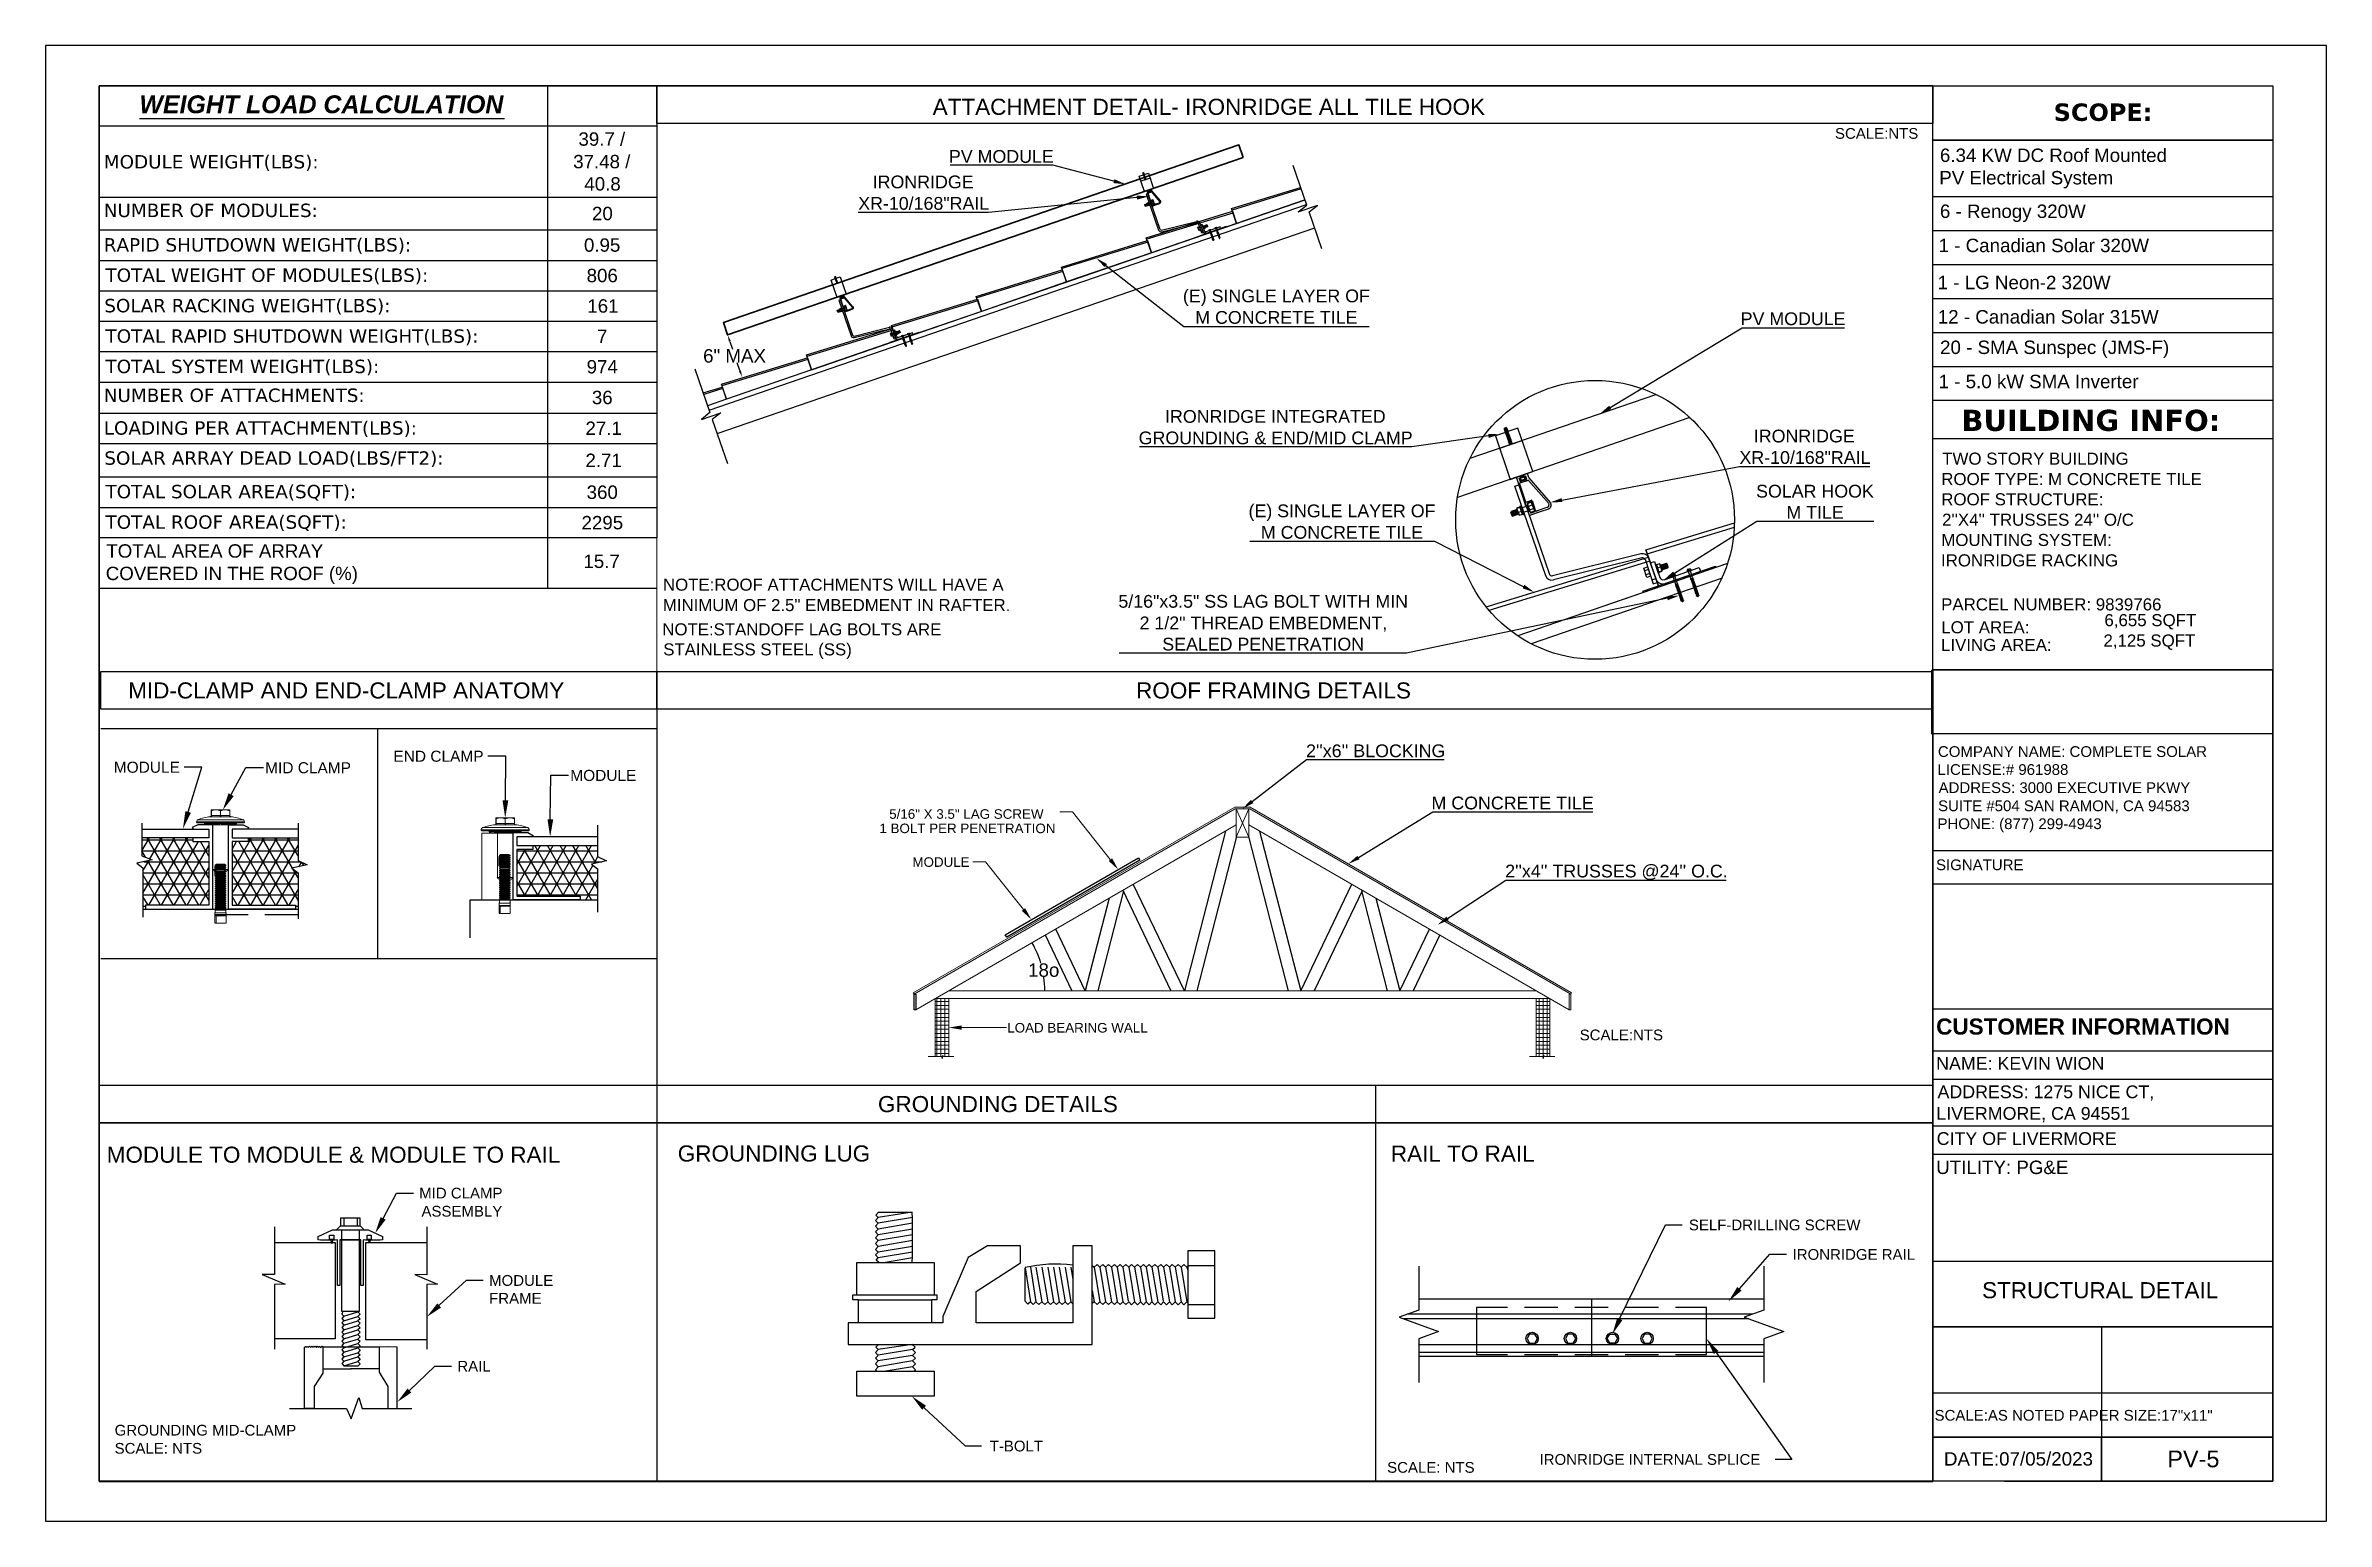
# Model space of a CAD drawing. Header units: inches. Extents: x 347 to 7477, y 1065 to 7514.
# Drawn here: x 2163 to 3862, y 4807 to 5907 of the extents above; entities that cross this region are included whole.
import ezdxf

# ---------------------------------------------------------------- set-up
doc = ezdxf.new("R2010")
doc.units = ezdxf.units.IN
doc.header["$MEASUREMENT"] = 0
for name, color, linetype in [('PDF5_Text', 7, 'Continuous'), ('PDF6_0', 7, 'Continuous'), ('PDF6_PDF15_Anno', 7, 'Continuous'), ('PDF6_PDF15_E-MODULE', 5, 'Continuous'), ('PDF6_PDF15_PV-ROOF', 7, 'Continuous'), ('PDF6_PDF15_STRUCTURE', 7, 'Continuous'), ('PDF6_PDF4_Geometry', 7, 'Continuous'), ('PDF6_PDF4_Solid Fills', 7, 'Continuous'), ('PDF6_PDF_Geometry', 7, 'Continuous'), ('PDF6_Text', 7, 'Continuous')]:
    doc.layers.add(name, color=color, linetype=linetype)
for name, color, linetype, true_color in [('PDF6_PDF15_A-PV-HARDWARE', 7, 'Continuous', 0xd9d9d9), ('PDF6_PDF15_PV-ARRAY-MOUNT', 7, 'Continuous', 0x720000), ('PDF6_PDF15_PV-ARRAY-RAIL', 7, 'Continuous', 0x009325)]:
    doc.layers.add(name, color=color, linetype=linetype, true_color=true_color)
doc.styles.add('PDF Arial', font='arial.ttf')
doc.styles.add('PDF Arial Bold', font='arialbd.ttf')
doc.styles.add('PDF Arial Bold Italic', font='arialbi.ttf')
doc.styles.add('PDF Verdana', font='verdana.ttf')
doc.styles.add('PDF Verdana Bold', font='verdanab.ttf')
picture_1 = doc.add_image_def('image3.png', size_in_pixel=(45, 240))

msp = doc.modelspace()

# ---------------------------------------------------------------- texts
at = {"layer": 'PDF5_Text', "attachment_point": 7, "style": 'PDF Arial'}
for s, insert, char_height in [('1 - LG Neon-2 320W', (3572.7, 5725.7), 10), ('12 - Canadian Solar 315W', (3572.8, 5700.1), 10), ('PARCEL NUMBER: 9839766', (3575.3, 5486.3), 9), ('LOT AREA:', (3575.4, 5469.2), 9), ('LIVING AREA:', (3575.2, 5456.1), 9)]:
    msp.add_mtext(s, dxfattribs=dict(at, insert=insert, char_height=char_height))
at = {"layer": 'PDF6_Text', "attachment_point": 7}
for s, insert, char_height, style in [('WEIGHT LOAD CALCULATION', (2232.5, 5856.8), 13.291, 'PDF Arial Bold Italic'), ('ATTACHMENT DETAIL- IRONRIDGE ALL TILE HOOK', (2823.7, 5855.6), 12, 'PDF Arial'), ('SCOPE:', (3659.2, 5851), 13, 'PDF Verdana Bold'), ('39.7 /', (2559.7, 5832.6), 9.97, 'PDF Arial'), ('SCALE:NTS', (3496.2, 5837.8), 8, 'PDF Arial'), ('6.34 KW DC Roof Mounted', (3574.4, 5820.5), 10, 'PDF Arial'), ('MODULE WEIGHT(LBS):', (2205.9, 5814), 9.968, 'PDF Verdana'), ('37.48 /', (2555.8, 5815.8), 9.97, 'PDF Arial'), ('PV MODULE', (2835.8, 5819.9), 9.5, 'PDF Arial'), ('PV Electrical System', (3573.9, 5800.9), 10, 'PDF Arial'), ('40.8', (2564.1, 5799.2), 9.97, 'PDF Arial'), ('IRONRIDGE', (2779, 5800.9), 9.5, 'PDF Arial'), ('NUMBER OF MODULES:', (2205.9, 5779.4), 9.968, 'PDF Verdana'), ('20', (2569.8, 5777.1), 9.97, 'PDF Arial'), ('XR-10/168"RAIL', (2768.2, 5784.9), 9.5, 'PDF Arial'), ('6 - Renogy 320W', (3574.4, 5775.9), 10, 'PDF Arial'), ('RAPID SHUTDOWN WEIGHT(LBS):', (2205.9, 5752.1), 9.968, 'PDF Verdana'), ('0.95', (2563.8, 5753.6), 9.97, 'PDF Arial'), ('1 - Canadian Solar 320W', (3573.4, 5753.3), 10, 'PDF Arial'), ('TOTAL WEIGHT OF MODULES(LBS):', (2207.2, 5729.5), 9.968, 'PDF Verdana'), ('806', (2565.8, 5730.9), 9.97, 'PDF Arial'), ('SOLAR RACKING WEIGHT(LBS):', (2206.3, 5706.8), 9.968, 'PDF Verdana'), ('161', (2566.3, 5708.2), 9.97, 'PDF Arial'), ('(E) SINGLE LAYER OF', (3010.2, 5713.2), 9.5, 'PDF Arial'), ('TOTAL RAPID SHUTDOWN WEIGHT(LBS):', (2207.2, 5684.1), 9.968, 'PDF Verdana'), ('7', (2573.5, 5685.7), 9.97, 'PDF Arial'), ('M CONCRETE TILE', (3019.4, 5699.9), 9.5, 'PDF Arial'), ('PV MODULE', (3425.9, 5698.9), 9.5, 'PDF Arial'), ('6" MAX', (2652.6, 5671), 10, 'PDF Arial'), ('20 - SMA Sunspec (JMS-F)', (3574.5, 5674.5), 10, 'PDF Arial'), ('TOTAL SYSTEM WEIGHT(LBS):', (2207.2, 5661.5), 9.968, 'PDF Verdana'), ('974', (2565.8, 5662.9), 9.97, 'PDF Arial'), ('1 - 5.0 kW SMA Inverter', (3573.4, 5651.9), 10, 'PDF Arial'), ('NUMBER OF ATTACHMENTS:', (2205.9, 5641.6), 9.968, 'PDF Verdana'), ('36', (2569.7, 5640), 9.97, 'PDF Arial'), ('LOADING PER ATTACHMENT(LBS):', (2205.9, 5615.6), 9.968, 'PDF Verdana'), ('27.1', (2564.9, 5617.2), 9.97, 'PDF Arial'), ('IRONRIDGE INTEGRATED', (2996.9, 5626.1), 9.5, 'PDF Arial'), ('BUILDING INFO:', (3590.4, 5619.9), 15.749, 'PDF Verdana Bold'), ('GROUNDING & END/MID CLAMP', (2977.2, 5610.1), 9.5, 'PDF Arial'), ('IRONRIDGE', (3435.7, 5611.5), 9.5, 'PDF Arial'), ('SOLAR ARRAY DEAD LOAD(LBS/FT2):', (2206.3, 5593.2), 9.968, 'PDF Verdana'), ('2.71', (2564.9, 5593.3), 9.97, 'PDF Arial'), ('XR-10/168"RAIL', (3425, 5595.5), 9.5, 'PDF Arial'), ('TWO STORY BUILDING', (3576.1, 5594.9), 9, 'PDF Arial'), ('TOTAL SOLAR AREA(SQFT):', (2207.2, 5568.2), 9.968, 'PDF Verdana'), ('360', (2565.8, 5569.4), 9.97, 'PDF Arial'), ('SOLAR HOOK', (3437.4, 5570.4), 9.5, 'PDF Arial'), ('ROOF TYPE: M CONCRETE TILE', (3575.4, 5579.7), 9, 'PDF Arial'), ('(E) SINGLE LAYER OF', (3059.1, 5553), 9.5, 'PDF Arial'), ('M TILE', (3460, 5554.8), 9.5, 'PDF Arial'), ('ROOF STRUCTURE:', (3575.4, 5564.6), 9, 'PDF Arial'), ("2''X4'' TRUSSES 24'' O/C", (3576, 5549.4), 9, 'PDF Arial'), ('TOTAL ROOF AREA(SQFT):', (2207.2, 5545.5), 9.968, 'PDF Verdana'), ('2295', (2562, 5546.7), 9.97, 'PDF Arial'), ('M CONCRETE TILE', (3068.3, 5539.7), 9.5, 'PDF Arial'), ('MOUNTING SYSTEM:', (3575.4, 5534.3), 9, 'PDF Arial'), ('TOTAL AREA OF ARRAY', (2207.8, 5525.6), 9.968, 'PDF Arial'), ('15.7', (2563.4, 5517.9), 9.97, 'PDF Arial'), ('IRONRIDGE RACKING', (3575.2, 5519.1), 9, 'PDF Arial'), ('COVERED IN THE ROOF (%)', (2207.4, 5506), 9.968, 'PDF Arial'), ('NOTE:ROOF ATTACHMENTS WILL HAVE A', (2622.7, 5501), 8.961, 'PDF Arial'), ('MINIMUM OF 2.5" EMBEDMENT IN RAFTER.', (2622.6, 5485.8), 8.961, 'PDF Arial'), ('5/16"x3.5" SS LAG BOLT WITH MIN', (2962.1, 5488.3), 9.5, 'PDF Arial'), ('NOTE:STANDOFF LAG BOLTS ARE', (2622.2, 5467.7), 8.961, 'PDF Arial'), ('2 1/2" THREAD EMBEDMENT,', (2977.9, 5470.6), 9.5, 'PDF Arial'), ('6,655 SQFT', (3697, 5472.2), 9, 'PDF Arial'), ('STAINLESS STEEL (SS)', (2622.9, 5450.2), 8.961, 'PDF Arial'), ('SEALED PENETRATION', (2994.8, 5456.4), 9.5, 'PDF Arial'), ('2,125 SQFT', (3696.3, 5457), 9, 'PDF Arial'), ('MID-CLAMP AND END-CLAMP ANATOMY', (2224.1, 5420.6), 12, 'PDF Arial'), ('ROOF FRAMING DETAILS', (2975.3, 5420.6), 12, 'PDF Arial'), ('MODULE', (2213.4, 5365.3), 8.24, 'PDF Arial'), ('MID CLAMP', (2326.2, 5364.9), 8.24, 'PDF Arial'), ('END CLAMP', (2421.8, 5373.5), 8.24, 'PDF Arial'), ("2''x6'' BLOCKING", (3102, 5376.9), 9.5, 'PDF Arial'), ('COMPANY NAME: COMPLETE SOLAR', (3572.9, 5377.1), 8, 'PDF Arial'), ('LICENSE:# 961988', (3572.6, 5363.7), 8, 'PDF Arial'), ('MODULE', (2553.6, 5359.2), 8.24, 'PDF Arial'), ('ADDRESS: 3000 EXECUTIVE PKWY', (3573.4, 5350.2), 8, 'PDF Arial'), ('5/16" X 3.5" LAG SCREW', (2791.3, 5331), 7.132, 'PDF Arial'), ('M CONCRETE TILE', (3195.5, 5338), 9.5, 'PDF Arial'), ('SUITE #504 SAN RAMON, CA 94583', (3573, 5335.3), 8, 'PDF Arial'), ('1 BOLT PER PENETRATION', (2784, 5320.3), 7.132, 'PDF Arial'), ('PHONE: (877) 299-4943', (3572.6, 5321), 8, 'PDF Arial'), ('MODULE', (2808.6, 5295.2), 7.13, 'PDF Arial'), ("2''x4'' TRUSSES @24'' O.C.", (3250.4, 5285.5), 9.5, 'PDF Arial'), ('SIGNATURE', (3571.5, 5292.7), 8, 'PDF Arial'), ('18o', (2894.8, 5213.2), 10, 'PDF Arial'), ('LOAD BEARING WALL', (2879.3, 5171.7), 7.132, 'PDF Arial'), ('SCALE:NTS', (3305.9, 5165.9), 8, 'PDF Arial'), ('CUSTOMER INFORMATION', (3571.6, 5170.1), 12, 'PDF Arial Bold'), ('NAME: KEVIN WION', (3571.6, 5143.9), 9.5, 'PDF Arial'), ('GROUNDING DETAILS', (2782.9, 5112.3), 12, 'PDF Arial'), ('ADDRESS: 1275 NICE CT,', (3572.6, 5121.1), 9.5, 'PDF Arial'), ('LIVERMORE, CA 94551', (3571.7, 5105), 9.5, 'PDF Arial'), ('MODULE TO MODULE & MODULE TO RAIL', (2208.1, 5074.6), 12, 'PDF Arial'), ('GROUNDING LUG', (2633.7, 5075.5), 12, 'PDF Arial'), ('RAIL TO RAIL', (3165.2, 5075.4), 12, 'PDF Arial'), ('CITY OF LIVERMORE', (3572, 5087.9), 9.5, 'PDF Arial'), ('UTILITY: PG&E', (3571.6, 5066.2), 10, 'PDF Arial'), ('MID CLAMP', (2441, 5048), 8, 'PDF Arial'), ('ASSEMBLY', (2442.7, 5034.5), 8, 'PDF Arial'), ('SELF-DRILLING SCREW', (3387.3, 5024.3), 8, 'PDF Arial'), ('IRONRIDGE RAIL', (3464.6, 5002.3), 8, 'PDF Arial'), ('MODULE', (2493.1, 4982.9), 8, 'PDF Arial'), ('STRUCTURAL DETAIL', (3605.8, 4973.6), 12, 'PDF Arial'), ('FRAME', (2493.1, 4969.7), 8, 'PDF Arial'), ('RAIL', (2469.4, 4919.1), 8, 'PDF Arial'), ('GROUNDING MID-CLAMP', (2214, 4871.3), 8, 'PDF Arial'), ('SCALE:AS NOTED PAPER SIZE:17"x11"', (3570.4, 4882.4), 8, 'PDF Arial'), ('SCALE: NTS', (2214, 4857.8), 8, 'PDF Arial'), ('T-BOLT', (2866.2, 4859.5), 8, 'PDF Arial'), ('SCALE: NTS', (3162.4, 4843.6), 8, 'PDF Arial'), ('IRONRIDGE INTERNAL SPLICE', (3276, 4849.5), 8, 'PDF Arial'), ('DATE:07/05/2023', (3577.4, 4848.9), 10, 'PDF Arial'), ('PV-5', (3743.9, 4847.6), 12.5, 'PDF Arial')]:
    msp.add_mtext(s, dxfattribs=dict(at, insert=insert, char_height=char_height, style=style))

# ---------------------------------------------------------------- linework, layer by layer
at = {"layer": 'PDF6_0', "lineweight": 25}
for points in [[(2162.6, 5907.4), (2162.6, 4807.5), (3862.4, 4807.5), (3862.4, 5907.4)], [(2618, 5540.5), (2202.5, 5540.5), (2202.5, 5877.4), (2618, 5877.4)], [(3822.5, 5836.9), (3569, 5836.9)], [(3822.5, 5836.9), (3822.5, 5642.9), (3569, 5642.9), (3569, 5836.9)], [(3569, 5394.5), (3569, 5442.1), (3822.5, 5442.1), (3822.5, 5394.5)]]:
    msp.add_lwpolyline(points, close=True, dxfattribs=at)
for points in [[(2536.7, 5877.4), (2536.7, 5503)], [(3569, 5442.1), (3569, 5877.4)], [(2202.5, 5847.6), (2618, 5847.6)], [(2232.5, 5853.1), (2504.6, 5853.1)], [(2958.8, 5806.4), (2913.3, 5818.2), (2836.8, 5818.2)], [(2202.5, 5794.5), (2618, 5794.5)], [(2975.9, 5794.1), (2865.4, 5783.1), (2768.2, 5783.1)], [(3569, 5794.9), (3822.5, 5794.9)], [(2202.5, 5770), (2618, 5770)], [(3569, 5769.6), (3822.5, 5769.6)], [(2202.5, 5747.3), (2618, 5747.3)], [(2952.7, 5743.4), (3011, 5698.1), (3149, 5698.1)], [(3569, 5744.3), (3822.5, 5744.3)], [(2202.5, 5724.6), (2618, 5724.6)], [(3569, 5718.9), (3822.5, 5718.9)], [(2202.5, 5702), (2618, 5702)], [(3328.7, 5637.7), (3426.9, 5697.1), (3503.3, 5697.1)], [(2202.5, 5679.3), (2618, 5679.3)], [(2670.9, 5691.7), (2671, 5691.7)], [(2672.5, 5686.9), (2674.5, 5681.1)], [(3569, 5693.6), (3822.5, 5693.6)], [(2680, 5665.2), (2678.1, 5670.9)], [(3569, 5668.2), (3822.5, 5668.2)], [(2202.5, 5656.6), (2618, 5656.6)], [(2681.6, 5660.4), (2681.7, 5660.4)], [(2202.5, 5633.5), (2618, 5633.5)], [(2202.5, 5610.8), (2618, 5610.8)], [(3238, 5616.5), (3180.8, 5608.4), (2977.9, 5608.4)], [(3569, 5614.6), (3822.5, 5614.6)], [(3292.7, 5568.6), (3425, 5593.8), (3522.1, 5593.8)], [(2202.5, 5585.9), (2618, 5585.9)], [(2202.5, 5563.2), (2618, 5563.2)], [(3376.5, 5514.1), (3437.9, 5552.9), (3525.1, 5552.9)], [(3264.1, 5504.1), (3197.9, 5537.9), (3060, 5537.9)], [(2202.5, 5503), (2618, 5503)], [(3371.3, 5495.5), (3176.9, 5454.6), (2962.7, 5454.6)], [(3061.8, 5344), (3102.4, 5375.3), (3204.9, 5375.3)], [(3041.9, 5322), (3011.3, 5203), (2973.1, 5282.4)], [(3067.4, 5322), (3098, 5203), (3136.1, 5282.4)], [(3141.1, 5302.2), (3196.4, 5336.2), (3315.6, 5336.2)], [(3050.1, 5318), (3020.5, 5203)], [(3059.1, 5318), (3088.7, 5203)], [(3569.1, 5307.6), (3822.6, 5307.6)], [(2955.2, 5272), (2937.4, 5203), (2915.4, 5248.9)], [(2966, 5277.4), (2946.8, 5203)], [(2965.3, 5277.8), (3001.3, 5203)], [(3144, 5277.8), (3108, 5203)], [(3143.3, 5277.4), (3162.5, 5203)], [(3154, 5272), (3171.8, 5203), (3193.9, 5248.9)], [(3207.4, 5256.9), (3250.9, 5285.4), (3415.1, 5285.4)], [(3569.1, 5282.6), (3822.6, 5282.6)], [(2907.6, 5244.5), (2927.4, 5203)], [(3201.7, 5244.5), (3181.8, 5203)]]:
    msp.add_lwpolyline(points, dxfattribs=at)
at = {"layer": 'PDF6_0', "lineweight": 0}
for points in [[(2897.7, 5238.8), (2897.7, 5238.8), (2897.7, 5238.8)], [(2907.4, 5203), (2907.4, 5203), (2907.4, 5203)]]:
    msp.add_lwpolyline(points, close=True, dxfattribs=at)
at = {"layer": 'PDF6_0', "lineweight": 25}
for start, end in [(16.5564, 29.9872), (0.022, 8.1793)]:
    msp.add_arc((2835.7, 5203), 71.6, start, end, dxfattribs=at)
at = {"layer": 'PDF6_0', "transparency": 33554559}
for points in [[(2959.1, 5807.8), (2967.5, 5804.1), (2958.4, 5804.9)], [(2975.7, 5795.6), (2984.8, 5795), (2976, 5792.6)], [(2951.8, 5742.3), (2945.6, 5749), (2953.6, 5744.6)], [(2673.3, 5687.2), (2671.8, 5686.7), (2670.9, 5691.7)], [(2680.8, 5665.4), (2679.2, 5664.9), (2681.6, 5660.4)], [(3329.4, 5636.5), (3321, 5633), (3327.9, 5639)], [(3237.8, 5617.9), (3246.9, 5617.7), (3238.1, 5615)], [(3293, 5567.2), (3283.8, 5566.9), (3292.4, 5570.1)], [(3377.3, 5512.8), (3368.8, 5509.3), (3375.6, 5515.4)], [(3264.7, 5505.5), (3272.1, 5500), (3263.4, 5502.8)], [(3370.9, 5497), (3380, 5497.4), (3371.6, 5494)], [(3062.7, 5342.8), (3054.6, 5338.6), (3060.9, 5345.3)], [(3141.9, 5301), (3133.4, 5297.5), (3140.2, 5303.5)], [(3208.3, 5255.6), (3199.9, 5252), (3206.6, 5258.2)]]:
    msp.add_solid(points, dxfattribs=at)
at = {"layer": 'PDF6_PDF15_A-PV-HARDWARE', "lineweight": 25}
for points in [[(2981.4, 5811.3), (2984.5, 5812.4), (2988.3, 5800.9), (2981.6, 5798.7), (2977.7, 5810), (2980.7, 5811), (2980.8, 5811), (2980.7, 5810.9), (2981.5, 5811.2)], [(2985.7, 5808.6), (2978.9, 5806.4)], [(2981, 5812.5), (2980.2, 5812.2), (2980.3, 5812.3), (2980.3, 5812.4), (2980.8, 5812.6), (2980.9, 5812.5), (2980.3, 5812.3)], [(2980.2, 5812.2), (2980.4, 5812.2), (2980.3, 5812), (2981.1, 5812.3)], [(2980.3, 5812), (2980.4, 5812), (2980.3, 5811.8), (2981.2, 5812.2)], [(2980.3, 5811.8), (2980.5, 5811.8), (2980.4, 5811.7), (2981.2, 5812)], [(2980.4, 5812.2), (2980.9, 5812.4), (2981, 5812.5), (2980.9, 5812.5)], [(2980.4, 5812), (2981, 5812.2), (2981.1, 5812.3), (2980.9, 5812.4)], [(2980.4, 5811.7), (2980.6, 5811.6), (2980.4, 5811.6), (2981.3, 5811.8)], [(2980.4, 5811.6), (2980.7, 5811.5), (2980.5, 5811.4), (2981.4, 5811.6)], [(2980.5, 5811.8), (2981, 5812), (2981.2, 5812.2), (2981, 5812.2)], [(2980.5, 5811.4), (2980.7, 5811.4), (2980.6, 5811.2), (2981.4, 5811.6)], [(2980.6, 5811.6), (2981.1, 5811.8), (2981.2, 5812), (2981, 5812)], [(2980.6, 5811.2), (2980.8, 5811.2), (2980.7, 5811), (2981.4, 5811.4)], [(2980.7, 5811.5), (2981.2, 5811.7), (2981.3, 5811.8), (2981.1, 5811.8)], [(2980.7, 5811.4), (2981.2, 5811.6), (2981.4, 5811.6), (2981.2, 5811.7)], [(2980.7, 5810.9), (2980.8, 5810.8), (2980.8, 5810.7), (2981.6, 5811)], [(2980.8, 5811.2), (2981.3, 5811.4), (2981.4, 5811.6), (2981.2, 5811.6)], [(2980.8, 5811), (2981.4, 5811.2), (2981.4, 5811.4), (2981.3, 5811.4)], [(2980.8, 5810.8), (2981.4, 5811), (2981.5, 5811.2), (2981.4, 5811.2)], [(2980.8, 5810.7), (2981.4, 5810.9), (2981.6, 5811), (2981.4, 5811)], [(2980.8, 5810.7), (2980.8, 5810.7), (2980.8, 5810.6), (2981.7, 5810.8)], [(2980.8, 5810.6), (2980.9, 5810.6), (2980.8, 5810.4), (2981.7, 5810.7)], [(2980.8, 5810.4), (2981, 5810.4), (2980.8, 5810.3), (2981.8, 5810.6)], [(2980.8, 5810.3), (2981, 5810.2), (2980.9, 5810.1), (2981.8, 5810.4)], [(2980.9, 5810.6), (2981.5, 5810.7), (2981.7, 5810.8), (2981.4, 5810.9)], [(2980.9, 5810.1), (2981.1, 5810.1), (2981, 5810), (2981.8, 5810.2)], [(2981, 5810.4), (2981.6, 5810.6), (2981.7, 5810.7), (2981.5, 5810.7)], [(2981, 5810.2), (2981.7, 5810.4), (2981.8, 5810.6), (2981.6, 5810.6)], [(2981, 5810), (2981.2, 5809.9), (2981, 5809.7), (2981.8, 5810.1)], [(2981, 5809.7), (2981.2, 5809.7), (2981.1, 5809.6), (2981.9, 5809.9)], [(2981.1, 5810.1), (2981.7, 5810.3), (2981.8, 5810.4), (2981.7, 5810.4)], [(2981.1, 5809.6), (2981.2, 5809.6), (2981.2, 5809.5), (2982, 5809.7)], [(2981.2, 5809.9), (2981.8, 5810.1), (2981.8, 5810.2), (2981.7, 5810.3)], [(2981.2, 5809.7), (2981.8, 5810), (2981.8, 5810.1), (2981.8, 5810.1)], [(2981.2, 5809.6), (2981.8, 5809.7), (2981.9, 5809.9), (2981.8, 5810)], [(2981.2, 5809.5), (2981.3, 5809.5), (2981.2, 5809.4), (2982, 5809.6)], [(2981.2, 5809.4), (2981.4, 5809.3), (2981.2, 5809.2), (2982.1, 5809.5)], [(2981.2, 5809.2), (2981.4, 5809.2), (2981.3, 5808.9), (2982.2, 5809.3)], [(2981.3, 5809.5), (2981.8, 5809.6), (2982, 5809.7), (2981.8, 5809.7)], [(2981.3, 5808.9), (2981.5, 5808.9), (2981.4, 5808.8), (2982.2, 5809.2)], [(2981.4, 5809.3), (2981.9, 5809.5), (2982, 5809.6), (2981.8, 5809.6)], [(2981.4, 5809.2), (2982, 5809.4), (2982.1, 5809.5), (2981.9, 5809.5)], [(2981.4, 5808.8), (2981.6, 5808.7), (2981.4, 5808.6), (2982.2, 5808.9)], [(2981.4, 5808.6), (2981.7, 5808.6), (2981.5, 5808.6), (2982.3, 5808.8)], [(2981.5, 5808.9), (2982, 5809.2), (2982.2, 5809.3), (2982, 5809.4)], [(2981.5, 5808.6), (2981.7, 5808.5), (2981.6, 5808.4), (2982.4, 5808.6)], [(2981.6, 5808.7), (2982.1, 5809), (2982.2, 5809.2), (2982, 5809.2)], [(2981.6, 5808.4), (2981.7, 5808.4), (2981.7, 5808.2), (2982.4, 5808.5)], [(2981.7, 5808.6), (2982.2, 5808.8), (2982.2, 5808.9), (2982.1, 5809)], [(2981.7, 5808.5), (2982.2, 5808.7), (2982.3, 5808.8), (2982.2, 5808.8)], [(2981.7, 5808.4), (2982.2, 5808.6), (2982.4, 5808.6), (2982.2, 5808.7)], [(2981.7, 5808.2), (2981.8, 5808.2), (2981.7, 5808), (2982.5, 5808.4)], [(2981.7, 5808), (2981.8, 5808), (2981.7, 5807.9), (2982.6, 5808.2)], [(2981.7, 5807.9), (2981.8, 5807.8), (2981.8, 5807.7), (2982.7, 5808)], [(2981.8, 5808.2), (2982.3, 5808.4), (2982.4, 5808.5), (2982.2, 5808.6)], [(2981.8, 5808), (2982.4, 5808.2), (2982.5, 5808.4), (2982.3, 5808.4)], [(2981.8, 5807.8), (2982.4, 5808), (2982.6, 5808.2), (2982.4, 5808.2)], [(2981.8, 5807.7), (2981.9, 5807.7), (2981.8, 5807.6), (2982.7, 5807.8)], [(2981.8, 5807.6), (2982, 5807.6), (2981.8, 5807.4), (2982.7, 5807.7)], [(2981.9, 5807.4), (2981.8, 5807.4)], [(2981.9, 5807.7), (2982.5, 5807.9), (2982.7, 5808), (2982.4, 5808)], [(2982, 5807.6), (2982.6, 5807.7), (2982.7, 5807.8), (2982.5, 5807.9)], [(2982.6, 5807.7), (2982.7, 5807.7), (2982.7, 5807.6)], [(2984.7, 5799.7), (2984.7, 5799.7), (2985.3, 5799.8), (2985.3, 5799.9)], [(2984.7, 5799.7), (2984.7, 5799.6), (2984.8, 5799.6), (2985.3, 5799.7), (2985.5, 5799.8), (2984.7, 5799.6), (2985.5, 5799.8), (2985.3, 5799.7), (2984.8, 5799.6), (2984.7, 5799.4), (2984.8, 5799.4), (2984.7, 5799.2)], [(2984.8, 5799.2), (2985.5, 5799.4), (2985.6, 5799.6), (2985.4, 5799.6), (2985.5, 5799.7), (2985.3, 5799.7), (2985.5, 5799.7), (2984.7, 5799.4), (2984.8, 5799.6), (2984.7, 5799.6)], [(2984.8, 5799.1), (2984.8, 5799.2), (2984.7, 5799.2), (2985.6, 5799.6)], [(2984.7, 5799), (2984.8, 5798.3)], [(2984.8, 5799.4), (2985.4, 5799.6)], [(2985.3, 5799.8), (2985.5, 5799.8)], [(2985.5, 5799.4), (2985.7, 5799.4)], [(2985.8, 5799.4), (2986, 5798.7)], [(2981.8, 5788.8), (2981.8, 5789), (2982.3, 5787.7), (2982.1, 5787.7), (2981.8, 5788.8), (2981.8, 5789), (2983.7, 5789.7), (2983.7, 5788.1)], [(2982.1, 5788.1), (2982, 5789.1)], [(2982.4, 5787.7), (2982.2, 5789.2)], [(2982.3, 5787.7), (2984.1, 5788.3)], [(2982.6, 5787.7), (2982.4, 5789.3)], [(2982.8, 5787.8), (2982.7, 5789.3)], [(2982.9, 5787.8), (2982.8, 5789.4)], [(2983.1, 5787.9), (2983, 5789.5)], [(2983.3, 5788), (2983.2, 5789.5)], [(2985.2, 5788.2), (2984.2, 5787.9), (2983.5, 5790), (2984.5, 5790.4)], [(2983.5, 5788.1), (2983.5, 5789.6)], [(2983.6, 5789.9), (2984.5, 5790.2)], [(2983.8, 5788.2), (2983.8, 5789)], [(2984.9, 5789.1), (2983.9, 5788.8)], [(2984, 5788.3), (2984, 5788.3)], [(2984.8, 5790.1), (2986.9, 5790.8)], [(2985.3, 5788.7), (2987.4, 5789.4)], [(2986.5, 5790.3), (2986.4, 5790.6)], [(2986.7, 5789.7), (2986.6, 5790.7)], [(2986.8, 5789.2), (2986.8, 5790.8)], [(2988.1, 5791), (2986.9, 5790.7)], [(2987, 5789.3), (2987, 5790.6)], [(2987.2, 5789.3), (2987.2, 5789.9)], [(2988.5, 5789.9), (2987.3, 5789.5)], [(3021.6, 5771.2), (3022.7, 5771.7)], [(3022, 5770.2), (3023.2, 5770.6)], [(3025.2, 5773), (3026.2, 5773.4), (3026.9, 5771.2), (3025.9, 5770.9)], [(3026.8, 5771.4), (3025.9, 5771)], [(3028.1, 5773.7), (3026.3, 5773)], [(3026.3, 5773), (3026.3, 5773)], [(3026.5, 5773), (3026.5, 5772.3)], [(3028.5, 5772.5), (3028.5, 5772.3), (3028.1, 5773.7), (3028.3, 5773.6), (3028.6, 5772.5), (3028.5, 5772.3), (3026.7, 5771.7), (3026.7, 5773.1)], [(3026.9, 5773.2), (3027, 5771.7)], [(3027.1, 5773.3), (3027.2, 5771.8)], [(3027.3, 5773.3), (3027.3, 5771.9)], [(3027.4, 5773.5), (3027.5, 5771.9)], [(3027.6, 5773.5), (3027.7, 5772)], [(3027.8, 5773.6), (3028, 5772)], [(3028, 5773.7), (3028.2, 5772)], [(3028.3, 5773.2), (3028.3, 5772.1)], [(2751.7, 5734), (2754.7, 5735), (2759.2, 5722), (2752.5, 5719.7), (2748, 5732.6), (2751, 5733.7)], [(2756, 5731.4), (2749.3, 5729)], [(2750.7, 5735), (2750.5, 5734.8), (2751.4, 5735.1)], [(2750.5, 5734.8), (2750.7, 5734.8), (2750.6, 5734.6), (2751.5, 5735)], [(2750.6, 5734.6), (2750.8, 5734.6), (2750.7, 5734.5), (2751.5, 5734.8)], [(2751.3, 5735.2), (2750.7, 5735), (2751.3, 5735.2)], [(2750.7, 5734.8), (2751.3, 5735), (2751.4, 5735.1), (2751.3, 5735.2)], [(2750.7, 5734.5), (2750.9, 5734.4), (2750.7, 5734.4), (2751.5, 5734.6)], [(2750.7, 5734.4), (2750.9, 5734.4), (2750.8, 5734.2), (2751.6, 5734.4)], [(2750.8, 5734.6), (2751.3, 5734.8), (2751.5, 5735), (2751.3, 5735)], [(2750.8, 5734.2), (2750.9, 5734.2), (2750.9, 5734), (2751.7, 5734.4)], [(2750.9, 5734.4), (2751.4, 5734.6), (2751.5, 5734.8), (2751.3, 5734.8)], [(2750.9, 5734.4), (2751.5, 5734.5), (2751.5, 5734.6), (2751.4, 5734.6)], [(2750.9, 5734.2), (2751.5, 5734.4), (2751.6, 5734.4), (2751.5, 5734.5)], [(2750.9, 5734), (2751, 5734), (2750.9, 5733.8), (2751.7, 5734.2)], [(2750.9, 5733.8), (2751.1, 5733.8), (2750.9, 5733.7), (2751.8, 5734)], [(2750.9, 5733.7), (2751.1, 5733.6), (2751, 5733.5), (2751.9, 5733.8)], [(2751, 5734), (2751.5, 5734.2), (2751.7, 5734.4), (2751.5, 5734.4)], [(2751, 5733.5), (2751.2, 5733.5), (2751.1, 5733.4), (2751.9, 5733.6)], [(2751.1, 5733.8), (2751.6, 5734), (2751.7, 5734.2), (2751.5, 5734.2)], [(2751.1, 5733.6), (2751.7, 5733.9), (2751.8, 5734), (2751.6, 5734)], [(2751.1, 5733.4), (2751.3, 5733.4), (2751.1, 5733.2), (2751.9, 5733.5)], [(2751.1, 5733.2), (2751.3, 5733.2), (2751.2, 5733.1), (2752, 5733.4)], [(2751.2, 5733.5), (2751.7, 5733.7), (2751.9, 5733.8), (2751.7, 5733.9)], [(2751.2, 5733.1), (2751.3, 5733), (2751.3, 5732.9), (2752.1, 5733.2)], [(2751.3, 5735.2), (2751.3, 5735.2)], [(2751.3, 5733.4), (2751.8, 5733.5), (2751.9, 5733.6), (2751.7, 5733.7)], [(2751.3, 5733.2), (2751.9, 5733.4), (2751.9, 5733.5), (2751.8, 5733.5)], [(2751.3, 5733), (2751.9, 5733.2), (2752, 5733.4), (2751.9, 5733.4)], [(2751.3, 5732.9), (2751.9, 5733.1), (2752.1, 5733.2), (2751.9, 5733.2)], [(2751.3, 5732.9), (2751.3, 5732.9), (2751.3, 5732.8), (2752.1, 5733)], [(2751.3, 5732.8), (2751.4, 5732.7), (2751.3, 5732.5), (2752.2, 5732.9)], [(2751.3, 5732.5), (2751.5, 5732.5), (2751.3, 5732.4), (2752.3, 5732.7)], [(2751.3, 5732.4), (2751.5, 5732.4), (2751.4, 5732.3), (2752.3, 5732.5)], [(2751.4, 5732.7), (2752, 5732.9), (2752.1, 5733), (2751.9, 5733.1)], [(2751.4, 5732.3), (2751.6, 5732.3), (2751.5, 5732.2), (2752.3, 5732.4)], [(2751.5, 5732.5), (2752.1, 5732.8), (2752.2, 5732.9), (2752, 5732.9)], [(2751.5, 5732.4), (2752.1, 5732.5), (2752.3, 5732.7), (2752.1, 5732.8)], [(2751.5, 5732.2), (2751.7, 5732.1), (2751.5, 5732), (2752.3, 5732.3)], [(2751.5, 5732), (2751.7, 5732), (2751.6, 5731.8), (2752.4, 5732.1)], [(2751.6, 5732.3), (2752.2, 5732.4), (2752.3, 5732.5), (2752.1, 5732.5)], [(2751.6, 5731.8), (2751.7, 5731.8), (2751.7, 5731.6), (2752.5, 5732)], [(2751.7, 5732.1), (2752.3, 5732.3), (2752.3, 5732.4), (2752.2, 5732.4)], [(2751.7, 5732), (2752.3, 5732.2), (2752.3, 5732.3), (2752.3, 5732.3)], [(2751.7, 5731.8), (2752.3, 5732), (2752.4, 5732.1), (2752.3, 5732.2)], [(2751.7, 5731.6), (2751.8, 5731.5), (2751.7, 5731.5), (2752.5, 5731.8)], [(2751.7, 5731.5), (2751.9, 5731.5), (2751.7, 5731.4), (2752.6, 5731.6)], [(2751.7, 5731.4), (2751.9, 5731.3), (2751.8, 5731.2), (2752.7, 5731.5)], [(2751.8, 5731.5), (2752.3, 5731.8), (2752.5, 5732), (2752.3, 5732)], [(2751.8, 5731.2), (2752, 5731.2), (2751.9, 5731), (2752.7, 5731.3)], [(2751.9, 5731.5), (2752.4, 5731.6), (2752.5, 5731.8), (2752.3, 5731.8)], [(2751.9, 5731.3), (2752.5, 5731.5), (2752.6, 5731.6), (2752.4, 5731.6)], [(2751.9, 5731), (2752.1, 5731), (2751.9, 5730.8), (2752.7, 5731.2)], [(2751.9, 5730.8), (2752.1, 5730.8), (2752, 5730.7), (2752.8, 5731)], [(2752, 5731.2), (2752.5, 5731.4), (2752.7, 5731.5), (2752.5, 5731.5)], [(2752, 5730.7), (2752.1, 5730.6), (2752.1, 5730.5), (2752.9, 5730.8)], [(2752.1, 5731), (2752.6, 5731.2), (2752.7, 5731.3), (2752.5, 5731.4)], [(2752.1, 5730.8), (2752.7, 5731), (2752.7, 5731.2), (2752.6, 5731.2)], [(2752.1, 5730.6), (2752.7, 5730.8), (2752.8, 5731), (2752.7, 5731)], [(2752.1, 5730.5), (2752.2, 5730.5), (2752.1, 5730.4), (2752.9, 5730.6)], [(2752.1, 5730.4), (2752.3, 5730.4), (2752.1, 5730.2), (2753, 5730.5)], [(2752.1, 5730.2), (2752.3, 5730.2), (2752.2, 5730.1), (2753.1, 5730.4)], [(2752.2, 5730.5), (2752.7, 5730.7), (2752.9, 5730.8), (2752.7, 5730.8)], [(2752.3, 5730), (2752.2, 5730.1)], [(2752.3, 5730.4), (2752.8, 5730.5), (2752.9, 5730.6), (2752.7, 5730.7)], [(2752.3, 5730.2), (2752.9, 5730.4), (2753, 5730.5), (2752.8, 5730.5)], [(2752.9, 5730.4), (2753.1, 5730.4), (2753, 5730.3)], [(2756.2, 5721), (2756.2, 5720.9), (2755.5, 5720.7), (2755.5, 5720.6), (2755.6, 5720.6), (2756.2, 5720.7), (2756.3, 5720.9), (2755.5, 5720.6), (2756.3, 5720.9), (2756.2, 5720.7), (2755.6, 5720.6), (2755.5, 5720.5), (2755.7, 5720.5), (2755.5, 5720.4)], [(2755.7, 5720.3), (2756.3, 5720.5), (2756.4, 5720.6), (2756.3, 5720.6), (2756.3, 5720.7), (2756.2, 5720.7), (2756.3, 5720.7), (2755.5, 5720.5), (2755.6, 5720.6), (2755.5, 5720.6)], [(2755.6, 5720.2), (2755.7, 5720.3), (2755.5, 5720.4), (2756.4, 5720.6)], [(2755.5, 5720.1), (2755.7, 5719.4)], [(2755.7, 5720.5), (2756.3, 5720.6)], [(2755.7, 5711.1), (2757.8, 5711.9)], [(2756.2, 5720.9), (2756.3, 5720.9)], [(2756.3, 5720.5), (2756.5, 5720.5)], [(2756.6, 5720.6), (2756.9, 5719.7)], [(2757.3, 5711.5), (2757.3, 5711.7)], [(2757.5, 5710.7), (2757.4, 5711.7)], [(2757.7, 5710.3), (2757.6, 5711.8)], [(2757.9, 5710.4), (2757.9, 5711.7), (2759, 5712.1)], [(2752.7, 5709.9), (2752.7, 5710.1), (2753.2, 5708.7), (2753, 5708.8), (2752.6, 5709.9), (2752.7, 5710.1), (2754.5, 5710.7), (2754.5, 5709.2)], [(2753, 5709.1), (2752.9, 5710.2)], [(2753.3, 5708.7), (2753.1, 5710.3)], [(2753.2, 5708.7), (2755, 5709.3)], [(2753.4, 5708.8), (2753.3, 5710.3)], [(2753.6, 5708.9), (2753.5, 5710.4)], [(2753.8, 5708.9), (2753.7, 5710.5)], [(2754, 5709), (2753.9, 5710.6)], [(2754.2, 5709.1), (2754.1, 5710.6)], [(2756.1, 5709.3), (2755.1, 5708.9), (2754.3, 5711.1), (2755.3, 5711.5)], [(2754.3, 5709.1), (2754.3, 5710.7)], [(2754.4, 5710.9), (2755.3, 5711.3)], [(2754.7, 5709.3), (2754.7, 5710.1)], [(2755.8, 5710.2), (2754.8, 5709.9)], [(2754.9, 5709.3), (2754.9, 5709.4)], [(2756.2, 5709.7), (2758.3, 5710.5)], [(2758.1, 5710.5), (2758.1, 5710.9)], [(2759.3, 5711), (2758.3, 5710.7)], [(2798.9, 5694.8), (2797.1, 5694.1)], [(2799.4, 5693.4), (2799.5, 5693.6), (2799.1, 5694.7), (2798.9, 5694.8), (2799.4, 5693.3), (2797.6, 5692.7)], [(2798.5, 5694.6), (2798.6, 5693.1)], [(2798.7, 5694.7), (2798.8, 5693.1)], [(2798.8, 5694.7), (2799, 5693.2)], [(2792.5, 5692.3), (2793.6, 5692.8)], [(2792.9, 5691.3), (2794, 5691.7)], [(2796, 5694.1), (2797, 5694.5), (2797.8, 5692.3), (2796.8, 5692)], [(2797.7, 5692.5), (2796.8, 5692.2)], [(2797.2, 5694.1), (2797.2, 5694.1)], [(2797.4, 5694.2), (2797.4, 5693.3)], [(2797.6, 5694.3), (2797.6, 5692.8)], [(2797.8, 5694.3), (2797.8, 5692.9)], [(2797.9, 5694.4), (2798, 5692.9)], [(2798.1, 5694.5), (2798.2, 5692.9)], [(2798.3, 5694.5), (2798.4, 5693)], [(2799.1, 5694.3), (2799.2, 5693.3)], [(2799.4, 5693.6), (2799.4, 5693.3)], [(3250.7, 5619), (3243.1, 5616.5), (3254.2, 5584.1), (3271.1, 5590), (3259.9, 5622.2), (3252.4, 5619.7)], [(3246.3, 5607.3), (3263.1, 5613.1)], [(3249.8, 5622.1), (3249.5, 5621.8)], [(3251.3, 5622.2), (3251.8, 5622.1), (3249.7, 5621.5), (3249.9, 5621.7)], [(3251.8, 5622.1), (3251.5, 5621.8), (3250, 5621.4), (3249.7, 5621.5)], [(3251.5, 5621.8), (3251.9, 5621.7), (3249.8, 5621.1), (3250, 5621.4)], [(3251.9, 5621.7), (3251.6, 5621.5), (3250.2, 5621), (3249.8, 5621.1)], [(3251.6, 5621.5), (3252, 5621.4), (3249.9, 5620.7), (3250.2, 5621)], [(3252, 5621.4), (3251.8, 5621.1), (3250.3, 5620.6), (3249.9, 5620.7)], [(3251.8, 5621.1), (3252.1, 5621), (3250, 5620.3), (3250.3, 5620.6)], [(3252.1, 5621), (3251.9, 5620.7), (3250.4, 5620.2), (3250, 5620.3)], [(3251.9, 5620.7), (3252.3, 5620.6), (3250.2, 5619.8), (3250.4, 5620.2)], [(3252.3, 5620.6), (3252, 5620.3), (3250.6, 5619.7), (3250.2, 5619.8)], [(3252, 5620.3), (3252.4, 5620.2), (3250.3, 5619.5), (3250.6, 5619.7)], [(3252.4, 5620.2), (3252.1, 5619.8), (3250.8, 5619.4), (3250.3, 5619.5)], [(3252.1, 5619.8), (3252.6, 5619.8), (3250.4, 5619.1), (3250.8, 5619.4)], [(3252.6, 5619.8), (3252.3, 5619.5), (3250.9, 5619), (3250.4, 5619.1)], [(3252.3, 5619.5), (3252.7, 5619.4), (3250.6, 5618.7), (3250.9, 5619)], [(3252.7, 5619.4), (3252.4, 5619.1), (3250.9, 5618.6), (3250.6, 5618.7)], [(3252.4, 5619.1), (3252.9, 5619), (3250.8, 5618.3), (3250.9, 5618.6)], [(3252.9, 5619), (3252.6, 5618.7), (3251.1, 5618.2), (3250.8, 5618.3)], [(3252.6, 5618.7), (3252.9, 5618.6), (3250.9, 5617.9), (3251.1, 5618.2)], [(3252.9, 5618.6), (3252.7, 5618.3), (3251.3, 5617.8), (3250.9, 5617.9)], [(3252.7, 5618.3), (3253.1, 5618.2), (3250.9, 5617.5), (3251.3, 5617.8)], [(3253.1, 5618.2), (3252.9, 5617.9), (3251.4, 5617.4), (3250.9, 5617.5)], [(3252.9, 5617.9), (3253.2, 5617.8), (3251.1, 5617.1), (3251.4, 5617.4)], [(3253.2, 5617.8), (3252.9, 5617.5), (3251.6, 5617), (3251.1, 5617.1)], [(3251.2, 5622.6), (3251.6, 5622.6)], [(3252.9, 5617.5), (3253.4, 5617.5), (3251.3, 5616.7), (3251.6, 5617)], [(3253.4, 5617.5), (3253.1, 5617.1), (3251.7, 5616.6), (3251.3, 5616.7)], [(3253.1, 5617.1), (3253.5, 5617), (3251.4, 5616.3), (3251.7, 5616.6)], [(3253.5, 5617), (3253.2, 5616.7), (3251.9, 5616.2), (3251.4, 5616.3)], [(3253.2, 5616.7), (3253.7, 5616.7), (3251.6, 5615.9), (3251.9, 5616.2)], [(3253.7, 5616.7), (3253.4, 5616.3), (3251.9, 5615.8), (3251.6, 5615.9)], [(3253.4, 5616.3), (3253.8, 5616.2), (3251.7, 5615.6), (3251.9, 5615.8)], [(3253.8, 5616.2), (3253.5, 5615.9), (3252.1, 5615.5), (3251.7, 5615.6)], [(3253.5, 5615.9), (3253.9, 5615.8), (3251.9, 5615.1), (3252.1, 5615.5)], [(3253.9, 5615.8), (3253.7, 5615.6), (3252.2, 5615), (3251.9, 5615.1)], [(3253.7, 5615.6), (3254, 5615.5), (3251.9, 5614.7), (3252.2, 5615)], [(3254, 5615.5), (3253.8, 5615.1), (3252.4, 5614.7), (3251.9, 5614.7)], [(3253.8, 5615.1), (3254.2, 5615), (3252.1, 5614.3), (3252.4, 5614.7)], [(3254.2, 5615), (3253.9, 5614.7), (3252.5, 5614.2), (3252.1, 5614.3)], [(3253.9, 5614.7), (3254.3, 5614.7), (3252.2, 5613.9), (3252.5, 5614.2)], [(3254.3, 5614.7), (3254, 5614.4), (3252.7, 5613.8), (3252.2, 5613.9)], [(3254, 5614.4), (3254.5, 5614.3), (3252.4, 5613.5), (3252.7, 5613.8)], [(3254.5, 5614.3), (3254.2, 5613.9), (3252.8, 5613.5), (3252.4, 5613.5)], [(3254.2, 5613.9), (3254.6, 5613.8), (3252.5, 5613.1), (3252.8, 5613.5)], [(3254.6, 5613.8), (3254.3, 5613.6), (3252.9, 5613), (3252.5, 5613.1)], [(3254.3, 5613.6), (3254.8, 5613.5), (3252.7, 5612.8), (3252.9, 5613)], [(3254.8, 5613.5), (3254.5, 5613.1), (3253, 5612.7), (3252.7, 5612.8)], [(3254.5, 5613.1), (3254.8, 5613), (3252.8, 5612.4), (3253, 5612.7)], [(3254.8, 5613), (3254.6, 5612.8), (3253.2, 5612.3), (3252.8, 5612.4)], [(3254.6, 5612.8), (3255, 5612.7), (3252.9, 5611.9), (3253.2, 5612.3)], [(3255, 5612.7), (3254.8, 5612.4), (3253.3, 5611.8), (3252.9, 5611.9)], [(3254.8, 5612.4), (3255.1, 5612.3), (3253, 5611.6), (3253.3, 5611.8)], [(3255.1, 5612.3), (3254.8, 5612), (3253.4, 5611.5), (3253, 5611.6)], [(3254.8, 5612), (3255.3, 5611.9), (3253.2, 5611.1), (3253.4, 5611.5)], [(3255.3, 5611.9), (3255, 5611.6), (3253.6, 5611), (3253.2, 5611.1)], [(3255, 5611.6), (3255.4, 5611.5), (3253.3, 5610.8), (3253.6, 5611)], [(3255.4, 5611.5), (3255.1, 5611.2), (3253.8, 5610.7), (3253.3, 5610.8)], [(3255.1, 5611.2), (3255.6, 5611.1), (3253.4, 5610.4), (3253.8, 5610.7)], [(3255.6, 5611.1), (3255.3, 5610.8), (3253.9, 5610.3), (3253.4, 5610.4)], [(3255.3, 5610.8), (3255.7, 5610.7), (3253.6, 5609.9), (3253.9, 5610.3)], [(3253.6, 5609.9), (3253.9, 5609.9)], [(3255.7, 5610.7), (3255.5, 5610.5)], [(3263.6, 5587.3), (3263.5, 5587.2), (3262, 5586.7), (3261.8, 5586.8)], [(3261.8, 5586.4), (3262, 5586.7)], [(3262.5, 5583.2), (3261.8, 5585.1)], [(3262.3, 5586), (3262, 5585.6)], [(3262.5, 5585.5), (3262.2, 5585.2)], [(3263.9, 5587.1), (3263.5, 5587.2)], [(3263.8, 5586.4), (3264.1, 5586.3)], [(3264.3, 5586), (3263.8, 5586)], [(3265.3, 5584.2), (3264.7, 5586)], [(3256, 5556.6), (3255.5, 5556.8), (3254.6, 5559.6), (3254.8, 5560.1)], [(3259.3, 5561.7), (3254.8, 5560.2), (3255.9, 5556.6), (3260.5, 5558.3)], [(3254.9, 5560.2), (3255, 5559.5)], [(3255.4, 5560.3), (3255.6, 5557.7)], [(3255.9, 5560.5), (3256.2, 5556.7)], [(3256.4, 5560.7), (3256.7, 5556.9)], [(3256.8, 5560.9), (3257.1, 5557.1)], [(3257.4, 5561), (3257.6, 5557.3)], [(3257.8, 5561.2), (3258.1, 5557.4)], [(3258.3, 5561.3), (3258.6, 5557.5)], [(3258.8, 5561.5), (3259, 5557.7)], [(3261.4, 5563.4), (3258.9, 5562.6), (3260.8, 5557.3), (3263.3, 5558.1)], [(3261.5, 5563.1), (3259.1, 5562.3)], [(3259.3, 5561.6), (3259.5, 5557.9)], [(3259.8, 5560.2), (3260, 5558)], [(3260, 5559.5), (3262.5, 5560.3)], [(3267.6, 5564.4), (3262.4, 5562.7)], [(3268.7, 5561), (3263.6, 5559.3)], [(3266.2, 5564.1), (3266.3, 5563.4)], [(3266.7, 5564.3), (3266.9, 5561.6)], [(3267.2, 5564.4), (3267.5, 5560.5)], [(3267.7, 5564.1), (3270.6, 5565.1)], [(3267.7, 5564), (3267.9, 5560.7)], [(3268.3, 5562.3), (3268.4, 5560.9)], [(3268.6, 5561.4), (3271.5, 5562.4)], [(3260.5, 5558.3), (3260.5, 5558.2)], [(3357.2, 5516.8), (3354.3, 5515.8)], [(3358.1, 5514), (3355.2, 5513)], [(3365.1, 5514.8), (3367.5, 5515.7), (3365.6, 5521.1), (3363.1, 5520.3)], [(3366.4, 5518.8), (3363.9, 5517.9)], [(3365, 5515.3), (3367.3, 5516)], [(3366, 5519.9), (3365.9, 5520.1), (3370.5, 5521.7), (3371.6, 5518.2)], [(3366.6, 5518.2), (3366.5, 5520.3)], [(3367.2, 5516.7), (3366.9, 5520.5)], [(3367.1, 5516.7), (3371.6, 5518.2), (3371.9, 5518.8), (3370.9, 5521.5), (3370.5, 5521.7)], [(3367.6, 5516.8), (3367.4, 5520.7)], [(3368.2, 5517), (3367.8, 5520.8)], [(3368.6, 5517.2), (3368.4, 5520.9)], [(3369.1, 5517.4), (3368.8, 5521.1)], [(3369.6, 5517.5), (3369.3, 5521.3)], [(3370, 5517.7), (3369.7, 5521.5)], [(3370.6, 5517.8), (3370.3, 5521.7)], [(3371, 5517.9), (3370.8, 5520.6)], [(3371.5, 5518.1), (3371.5, 5518.8)]]:
    msp.add_lwpolyline(points, dxfattribs=at)
for points in [[(2986.4, 5798.7), (2986.1, 5799.6), (2984.2, 5798.9), (2984.5, 5798.1)], [(2984.5, 5790.7), (2984.7, 5790.8), (2985.6, 5788.1), (2985.5, 5788)], [(2988.8, 5789.1), (2987.7, 5788.8), (2986.7, 5791.5), (2987.8, 5791.8)], [(3021.4, 5772), (3022.5, 5772.5), (3023.4, 5769.8), (3022.3, 5769.4)], [(3025.9, 5770.7), (3025.7, 5770.6), (3024.8, 5773.2), (3024.9, 5773.3)], [(2757.3, 5719.9), (2757, 5720.6), (2755.1, 5719.9), (2755.3, 5719.3)], [(2755.3, 5711.7), (2755.5, 5711.7), (2756.4, 5709.1), (2756.3, 5709.1)], [(2759.6, 5710.2), (2758.5, 5709.8), (2757.5, 5712.6), (2758.7, 5712.9)], [(2792.2, 5693.1), (2793.4, 5693.6), (2794.3, 5690.9), (2793.1, 5690.5)], [(2796.8, 5691.7), (2796.6, 5691.7), (2795.7, 5694.3), (2795.8, 5694.4)], [(3249.5, 5621.8), (3249.9, 5621.7), (3251.3, 5622.2), (3251.6, 5622.6)], [(3249.8, 5622.1), (3251.2, 5622.6), (3251.1, 5622.7), (3249.8, 5622.3)], [(3265.6, 5586.3), (3266.1, 5584.6), (3261.6, 5583), (3260.9, 5584.8)], [(3262.2, 5586.3), (3263.6, 5586.8), (3264, 5586.7), (3263.6, 5586.8), (3263.9, 5587.1), (3261.8, 5586.4), (3263.9, 5587.1), (3263.6, 5586.8), (3262.2, 5586.3), (3261.8, 5586.4), (3262.2, 5586.3), (3261.9, 5586)], [(3262.3, 5586), (3263.8, 5586.4), (3264, 5586.7), (3261.9, 5586)], [(3262, 5585.6), (3264.1, 5586.3), (3263.8, 5586), (3262.5, 5585.5)], [(3261.8, 5564.3), (3264.1, 5557.7), (3263.8, 5557.6), (3261.5, 5564.2)], [(3269.8, 5567.2), (3272.2, 5560.3), (3269.3, 5559.3), (3267, 5566.2)], [(3355.9, 5510.9), (3353.6, 5517.8), (3356.5, 5518.8), (3358.8, 5511.9)], [(3364.7, 5514), (3362.3, 5520.7), (3362.7, 5520.8), (3364.9, 5514.1)]]:
    msp.add_lwpolyline(points, close=True, dxfattribs=at)
for points in [[(2984.4, 5790.7, 0.227479), (2984.5, 5790, 0.243316), (2984.9, 5789.2, 0.221789), (2985.4, 5788.1)], [(3024.9, 5773.3, -0.22179), (3025.4, 5772.1), (3026.4, 5772.5)], [(2795.8, 5694.5, -0.221789), (2796.3, 5693.3), (2797.3, 5693.6)], [(3261.4, 5564.3, 0.22748), (3261.6, 5562.3, 0.243316), (3262.5, 5560.5, 0.221789), (3263.8, 5557.6)], [(3364.9, 5514.2, 0.227505), (3364.7, 5516.1, 0.243316), (3363.8, 5518)]]:
    msp.add_lwpolyline(points, format="xyb", dxfattribs=at)
for centre, radius, start, end in [((3024.8, 5771.5), 0.863, 356.6106, 51.3116), ((3025, 5771), 0.863, 339.5051, 30.7726), ((2756.1, 5711.5), 0.863, 159.5106, 210.7726), ((2756.3, 5711.1), 0.863, 176.6106, 231.3116), ((2757.2, 5710.2), 1.5, 177.6599, 227.6807), ((2795.6, 5692.6), 0.863, 354.5783, 49.2792), ((2795.9, 5692.1), 0.863, 339.5051, 30.7726), ((3360.2, 5518.1), 3.68, 359.2144, 49.2352)]:
    msp.add_arc(centre, radius, start, end, dxfattribs=at)
at = {"layer": 'PDF6_PDF15_Anno', "lineweight": 25}
msp.add_circle((3317.4, 5553.9), 103.9, dxfattribs=at)
at = {"layer": 'PDF6_PDF15_E-MODULE', "lineweight": 25}
for points in [[(3224.2, 5599.8), (3362.7, 5647.4)], [(3388, 5630.2), (3214.8, 5570.5)]]:
    msp.add_lwpolyline(points, dxfattribs=at)
at = {"layer": 'PDF6_PDF15_PV-ARRAY-MOUNT', "lineweight": 25}
for points in [[(2993.3, 5770.3), (2984.1, 5797), (2982.9, 5796.6), (2992.1, 5769.9)], [(2994.2, 5769.9), (3020.5, 5776.4)], [(2994.5, 5768.7), (3020.8, 5775.2)], [(3022.9, 5775.1), (3025.4, 5767.9), (3024.2, 5767.5), (3021.7, 5774.8)], [(3026.2, 5769.2), (3024.5, 5774.1), (3023.4, 5773.8), (3025, 5768.9)], [(3027.8, 5767.5), (3038.3, 5771.1), (3037.9, 5772.3), (3027.4, 5768.7)], [(3029.8, 5769.8), (3029.7, 5770), (3030.6, 5770.4), (3030.7, 5770)], [(3029.7, 5769.7), (3030.9, 5770), (3029.7, 5769.7)], [(3030.1, 5769.8), (3030, 5770.1)], [(3030.5, 5770), (3030.3, 5770.3)], [(3030.8, 5767.3), (3030.8, 5767.3)], [(3030.9, 5767.1), (3030.9, 5767.1)], [(3031, 5767), (3031, 5767)], [(3031, 5766.9), (3031, 5766.9)], [(3031.1, 5766.5), (3031.1, 5766.5)], [(3031.2, 5766.2), (3031.2, 5766.2)], [(3031.3, 5766.1), (3031.3, 5766.1)], [(3031.3, 5765.8), (3031.3, 5765.8)], [(3031.4, 5765.5), (3031.4, 5765.5)], [(3031.5, 5767.5), (3031.5, 5767.5)], [(3031.5, 5765.2), (3031.5, 5765.2)], [(3031.5, 5765), (3031.5, 5765)], [(3031.6, 5767.1), (3031.6, 5767.1)], [(3031.6, 5765.4), (3031.6, 5765.4)], [(3031.7, 5764.7), (3031.7, 5764.7)], [(3031.8, 5766.9), (3031.8, 5766.9)], [(3031.8, 5766.7), (3031.8, 5766.7)], [(3031.8, 5764.4), (3031.8, 5764.4)], [(3031.9, 5764.2), (3031.9, 5764.2)], [(3032, 5766.4), (3032, 5766.4)], [(3032, 5766.1), (3032, 5766.1)], [(3032, 5764.3), (3032, 5764.3)], [(3032, 5764), (3032, 5764)], [(3032.1, 5763.7), (3032.1, 5763.7)], [(3032.2, 5765.9), (3032.2, 5765.9)], [(3032.2, 5765.6), (3032.2, 5765.6)], [(3032.2, 5765.5), (3032.2, 5765.3)], [(3032.2, 5763.4), (3032.2, 5763.4)], [(3032.3, 5765.3), (3032.3, 5765.3)], [(3032.3, 5765.1), (3032.3, 5765.1)], [(3032.3, 5763.1), (3032.3, 5763.1)], [(3032.3, 5762.9), (3032.3, 5762.9)], [(3032.3, 5762.7), (3032.3, 5762.7)], [(3032.4, 5764.9), (3032.4, 5764.9)], [(3032.5, 5764.6), (3032.5, 5764.6)], [(3032.6, 5764.3), (3032.6, 5764.3)], [(3032.7, 5763.4), (3032.7, 5763.4)], [(3032.8, 5764.1), (3032.8, 5764.1)], [(3032.8, 5763.8), (3032.8, 5763.8)], [(3032.9, 5763.5), (3032.9, 5763.5)], [(3032.9, 5763.4), (3032.9, 5763.2)], [(3033, 5763.2), (3033, 5763.2)], [(3033.1, 5763.1), (3033.1, 5763.1)], [(3033.2, 5762.7), (3033.2, 5762.7)], [(3033.2, 5762.7), (3033.2, 5762.7)], [(3034.4, 5771.3), (3034.3, 5771.7), (3035.2, 5772), (3035.3, 5771.7)], [(3035.5, 5771.6), (3034.3, 5771.2), (3035.5, 5771.7)], [(3034.7, 5771.3), (3034.5, 5771.8)], [(3035.2, 5771.5), (3035, 5771.9)], [(3035.3, 5768.9), (3035.3, 5768.9)], [(3035.4, 5768.7), (3035.4, 5768.7)], [(3035.5, 5768.4), (3035.5, 5768.4)], [(3035.6, 5768.1), (3035.6, 5768.1)], [(3035.8, 5767.9), (3035.8, 5767.9)], [(3035.8, 5767.6), (3035.8, 5767.6)], [(3036, 5767.3), (3036, 5767.3)], [(3036, 5767.1), (3036, 5767.1)], [(3036.1, 5766.9), (3036.1, 5766.9)], [(3036.2, 5769), (3036.2, 5769)], [(3036.2, 5768.8), (3036.2, 5768.8)], [(3036.2, 5766.6), (3036.2, 5766.6)], [(3036.2, 5766.3), (3036.2, 5766.3)], [(3036.3, 5768.5), (3036.3, 5768.5)], [(3036.3, 5766.1), (3036.3, 5766.1)], [(3036.4, 5768.2), (3036.4, 5768.2)], [(3036.4, 5765.8), (3036.4, 5765.8)], [(3036.5, 5768), (3036.5, 5768)], [(3036.5, 5767.7), (3036.5, 5767.7)], [(3036.5, 5765.5), (3036.5, 5765.5)], [(3036.7, 5765.3), (3036.6, 5765.5)], [(3036.6, 5765.2), (3036.6, 5765.2)], [(3036.7, 5767.5), (3036.7, 5767.5)], [(3036.7, 5765.1), (3036.7, 5765.1)], [(3036.8, 5767.2), (3036.8, 5767.2)], [(3036.8, 5765.1), (3036.8, 5765.1)], [(3036.8, 5764.7), (3036.8, 5764.7)], [(3036.9, 5767), (3036.9, 5767)], [(3036.9, 5764.4), (3036.9, 5764.4)], [(3037, 5766.7), (3037, 5766.7)], [(3037, 5764.2), (3037, 5764.2)], [(3037.1, 5766.4), (3037.1, 5766.4)], [(3037.1, 5764), (3037.1, 5764)], [(3037.1, 5764), (3037.1, 5764)], [(3037.2, 5766.1), (3037.2, 5766.1)], [(3037.2, 5765.9), (3037.2, 5765.9)], [(3037.3, 5765.7), (3037.3, 5765.7)], [(3037.3, 5765.3), (3037.3, 5765.3)], [(3037.5, 5765.1), (3037.5, 5765.1)], [(3037.6, 5764.9), (3037.6, 5764.9)], [(3037.7, 5764.6), (3037.7, 5764.6)], [(3037.7, 5764.2), (3037.7, 5764.2)], [(3037.8, 5764.3), (3037.8, 5764.3)], [(3037.9, 5764.1), (3037.9, 5764.1)], [(3037.9, 5764.1), (3037.9, 5764.1)], [(3032.5, 5762.4), (3032.5, 5762.4)], [(3032.5, 5762.4), (3032.5, 5762.4)], [(3032.6, 5762.5), (3032.6, 5762.5)], [(3033.2, 5762.4), (3033.1, 5762.1), (3033, 5762.1), (3032.6, 5762.3)], [(3033.3, 5762.4), (3033.3, 5762.4)], [(3033.3, 5762.4), (3033.3, 5762.4)], [(2764.2, 5691.4), (2755, 5718.1), (2753.8, 5717.7), (2763, 5691)], [(2765.1, 5690.9), (2791.4, 5697.5)], [(2765.3, 5689.7), (2791.8, 5696.3)], [(2793.8, 5696.3), (2796.2, 5688.9), (2795, 5688.6), (2792.6, 5695.8)], [(2795.9, 5690.1), (2794.7, 5689.8)], [(2800.7, 5690.9), (2800.6, 5691.2), (2801.5, 5691.5), (2801.6, 5691.1)], [(2800.6, 5690.8), (2801.8, 5691.1), (2800.6, 5690.7)], [(2800.9, 5690.9), (2800.8, 5691.3)], [(2801.4, 5691), (2801.3, 5691.4)], [(2801.7, 5688.5), (2801.7, 5688.5)], [(2801.8, 5688.1), (2801.8, 5688.1)], [(2801.8, 5687.9), (2801.8, 5687.9)], [(2801.9, 5687.7), (2801.9, 5687.7)], [(2802, 5687.4), (2802, 5687.4)], [(2802.1, 5687.1), (2802.1, 5687.1)], [(2802.2, 5686.9), (2802.2, 5686.9)], [(2802.3, 5687), (2802.3, 5687)], [(2802.3, 5686.6), (2802.3, 5686.6)], [(2802.4, 5688.5), (2802.4, 5688.5)], [(2802.4, 5686.3), (2802.4, 5686.3)], [(2802.5, 5688.3), (2802.5, 5688.3)], [(2802.5, 5686), (2802.5, 5686)], [(2802.6, 5688), (2802.6, 5688)], [(2802.6, 5685.9), (2802.6, 5685.9)], [(2802.6, 5685.6), (2802.6, 5685.6)], [(2802.7, 5687.8), (2802.7, 5687.8)], [(2802.8, 5687.5), (2802.8, 5687.5)], [(2802.8, 5687.2), (2802.8, 5687.2)], [(2802.8, 5685.2), (2802.8, 5685.2)], [(2802.8, 5685), (2802.8, 5685)], [(2802.9, 5684.8), (2802.9, 5684.8)], [(2803, 5686.9), (2803, 5686.9)], [(2803, 5686.7), (2803, 5686.7)], [(2803, 5684.5), (2803, 5684.5)], [(2803.1, 5686.5), (2803.1, 5686.5)], [(2803.1, 5684.2), (2803.1, 5684.2)], [(2803.2, 5686.2), (2803.2, 5686.2)], [(2803.2, 5684), (2803.2, 5684)], [(2803.2, 5683.7), (2803.2, 5683.7)], [(2803.3, 5685.9), (2803.3, 5685.9)], [(2803.3, 5685.6), (2803.3, 5685.6)], [(2803.3, 5684.1), (2803.3, 5684.1)], [(2803.4, 5685.7), (2803.4, 5685.7)], [(2803.4, 5683.5), (2803.4, 5683.5)], [(2803.4, 5683.5), (2803.4, 5683.5)], [(2803.5, 5685.4), (2803.5, 5685.4)], [(2803.6, 5685), (2803.7, 5684.9)], [(2803.7, 5685.1), (2803.7, 5685.1)], [(2803.7, 5684.9), (2803.7, 5684.9)], [(2803.8, 5684.7), (2803.8, 5684.7)], [(2803.8, 5684.3), (2803.8, 5684.3)], [(2803.9, 5684), (2803.9, 5684)], [(2803.9, 5683.8), (2803.9, 5683.8)], [(2804, 5683.9), (2804, 5683.9)], [(2804.1, 5683.6), (2804.1, 5683.6)], [(2804.1, 5683.6), (2804.1, 5683.6)], [(2805.3, 5692.4), (2805.2, 5692.8), (2806.1, 5693.1), (2806.2, 5692.8)], [(2805.2, 5692.3), (2806.4, 5692.7), (2805.2, 5692.3)], [(2805.6, 5692.5), (2805.4, 5692.9)], [(2806, 5692.6), (2805.8, 5693)], [(2806.2, 5690), (2806.2, 5690)], [(2806.3, 5690.1), (2806.3, 5690.1)], [(2806.3, 5689.8), (2806.3, 5689.8)], [(2806.4, 5689.5), (2806.4, 5689.5)], [(2806.5, 5689.7), (2806.5, 5689.7)], [(2806.5, 5689.2), (2806.5, 5689.2)], [(2806.7, 5688.9), (2806.7, 5688.9)], [(2806.7, 5688.7), (2806.7, 5688.7)], [(2806.8, 5688.5), (2806.8, 5688.5)], [(2806.8, 5688.2), (2806.8, 5688.2)], [(2806.9, 5687.9), (2806.9, 5687.9)], [(2807, 5690), (2807, 5690)], [(2807, 5687.7), (2807, 5687.7)], [(2807.1, 5689.9), (2807.1, 5689.9)], [(2807.1, 5689.5), (2807.2, 5689.3), (2807.3, 5689)], [(2807.1, 5687.4), (2807.1, 5687.4)], [(2807.2, 5689.6), (2807.2, 5689.6)], [(2807.2, 5687.1), (2807.2, 5687.1)], [(2807.3, 5689.3), (2807.3, 5689.3)], [(2807.3, 5686.9), (2807.3, 5686.9)], [(2807.4, 5689), (2807.4, 5689)], [(2807.4, 5686.7), (2807.4, 5686.7)], [(2807.5, 5688.9), (2807.5, 5688.9)], [(2807.5, 5686.6), (2807.6, 5686.4)], [(2807.5, 5686.3), (2807.5, 5686.3)], [(2807.6, 5688.5), (2807.6, 5688.5)], [(2807.6, 5687.9), (2807.6, 5687.9)], [(2807.7, 5688.3), (2807.7, 5688.3)], [(2807.7, 5688), (2807.7, 5688)], [(2807.7, 5686), (2807.7, 5686)], [(2807.7, 5685.9), (2807.7, 5685.9)], [(2807.7, 5685.6), (2807.7, 5685.6)], [(2807.8, 5687.8), (2807.8, 5687.8)], [(2807.8, 5685.5), (2807.9, 5685.4)], [(2807.8, 5685.3), (2807.8, 5685.3)], [(2807.9, 5687.5), (2807.9, 5687.5)], [(2807.9, 5685), (2807.9, 5685)], [(2807.9, 5685), (2807.9, 5685)], [(2808, 5687.2), (2808, 5687.2)], [(2808, 5685.2), (2808, 5685.2)], [(2808.1, 5686.9), (2808.1, 5686.9)], [(2808.1, 5686.4), (2808.1, 5686.4)], [(2808.2, 5686.7), (2808.2, 5686.7)], [(2808.2, 5686.5), (2808.2, 5686.5)], [(2808.4, 5686.2), (2808.4, 5686.2)], [(2808.5, 5686), (2808.5, 5686)], [(2808.6, 5685.7), (2808.6, 5685.7)], [(2808.6, 5685.3), (2808.6, 5685.3)], [(2808.7, 5685.4), (2808.7, 5685.4)], [(2808.7, 5685.1), (2808.7, 5685.1)], [(2808.7, 5685.1), (2808.7, 5685.1)], [(3280.6, 5512.3), (3257.7, 5579.1), (3260.6, 5580.1), (3283.5, 5513.3)], [(3352.4, 5525.6), (3286.5, 5509.2)], [(3354.6, 5524.5), (3360.7, 5506.2), (3363.7, 5507.2), (3357.4, 5525.5)], [(3362.8, 5509.8), (3358.7, 5521.9), (3361.6, 5522.9), (3365.7, 5510.9)], [(3359.7, 5509.2), (3362.7, 5510.2)], [(3368.8, 5509.3), (3395, 5518.3), (3396, 5515.4), (3369.8, 5506.4)], [(3377.2, 5512.8), (3376.8, 5513.6), (3374.5, 5512.8), (3374.8, 5511.9)], [(3374.6, 5511.7), (3377.5, 5512.7)], [(3374.6, 5511.6), (3377.5, 5512.6)], [(3375.1, 5512.9), (3375.5, 5511.9)], [(3377.4, 5506), (3377.3, 5506.4), (3375.5, 5511.6)], [(3376.3, 5513.4), (3376.6, 5512.4)], [(3378.9, 5506.2), (3378.6, 5506.9), (3376.8, 5512)], [(3388.6, 5516.7), (3388.4, 5517.5), (3386, 5516.8), (3386.4, 5515.8)], [(3386.1, 5515.7), (3389, 5516.7)], [(3386.1, 5515.6), (3389, 5516.6)], [(3386.5, 5516.9), (3387, 5515.9)], [(3388.8, 5510), (3388.7, 5510.3), (3386.9, 5515.5)], [(3387.7, 5517.4), (3388.1, 5516.3)], [(3390.4, 5510.1), (3390.1, 5510.9), (3388.4, 5516)], [(3388.6, 5509.9), (3388.6, 5509.9)], [(3388.9, 5509.2), (3388.9, 5509.2)], [(3389.1, 5508.6), (3389.1, 5508.6)], [(3390.4, 5509.5), (3389.3, 5509.3)], [(3389.4, 5507.9), (3389.4, 5507.9)], [(3390.9, 5508.1), (3389.7, 5508)], [(3390.6, 5509.5), (3390.4, 5509.9)], [(3390.6, 5510.1), (3390.6, 5510.1)], [(3390.8, 5509.5), (3390.8, 5509.5)], [(3391.1, 5508.9), (3391.1, 5508.9)], [(3391.3, 5508.1), (3391.3, 5508.1)], [(3377.2, 5505.9), (3377.2, 5505.9)], [(3377.5, 5505.2), (3377.5, 5505.2)], [(3377.6, 5504.6), (3377.6, 5504.6)], [(3378, 5504.1), (3377.8, 5504.5)], [(3377.8, 5503.9), (3377.8, 5503.9)], [(3379.2, 5504.9), (3378, 5504.7)], [(3378.1, 5503.3), (3378.1, 5503.3)], [(3379.4, 5504.2), (3378.3, 5504)], [(3378.3, 5502.7), (3378.3, 5502.7)], [(3378.5, 5502), (3378.5, 5502)], [(3378.7, 5501.3), (3378.7, 5501.3)], [(3380.1, 5502.2), (3378.9, 5502.1)], [(3379.2, 5500.9), (3379, 5501.2)], [(3379, 5500.7), (3379, 5500.7)], [(3379.2, 5506.1), (3379.2, 5506.1)], [(3379.4, 5504.9), (3379.2, 5505.2)], [(3379.2, 5500), (3379.2, 5500)], [(3379.4, 5505.5), (3379.4, 5505.5)], [(3380.5, 5501), (3379.4, 5500.8)], [(3379.5, 5504.9), (3379.5, 5504.9)], [(3379.5, 5499.4), (3379.5, 5499.4)], [(3379.8, 5503.6), (3379.6, 5503.9)], [(3380.8, 5500.3), (3379.6, 5500.1)], [(3379.6, 5498.8), (3379.6, 5498.8)], [(3379.8, 5504.2), (3379.8, 5504.2)], [(3379.9, 5498), (3379.9, 5498)], [(3380, 5503.6), (3380, 5503.6)], [(3381.2, 5499), (3380, 5498.8)], [(3380.1, 5497.4), (3380.1, 5497.4)], [(3380.3, 5503), (3380.3, 5503)], [(3380.5, 5501.6), (3380.4, 5502)], [(3380.5, 5497), (3380.4, 5497.3)], [(3380.4, 5496.8), (3380.4, 5496.8)], [(3380.5, 5502.2), (3380.5, 5502.2)], [(3380.7, 5501), (3380.5, 5501.3)], [(3380.5, 5496.1), (3380.5, 5496.1)], [(3380.6, 5501.6), (3380.6, 5501.6)], [(3381.9, 5497), (3380.7, 5496.9)], [(3380.9, 5500.3), (3380.8, 5500.7)], [(3380.9, 5495.6), (3380.8, 5496)], [(3380.8, 5495.4), (3380.8, 5495.4)], [(3380.9, 5501), (3380.9, 5501)], [(3381.2, 5499.7), (3381, 5500)], [(3381, 5494.9), (3381, 5494.9)], [(3381.2, 5500.3), (3381.2, 5500.3)], [(3381.2, 5494.1), (3381.2, 5494.1)], [(3381.4, 5494.3), (3381.3, 5494.7)], [(3381.4, 5499.7), (3381.4, 5499.7)], [(3382.5, 5495), (3381.4, 5495)], [(3381.5, 5493.5), (3381.5, 5493.5)], [(3381.6, 5499), (3381.6, 5499)], [(3382.8, 5494.4), (3381.6, 5494.2)], [(3381.8, 5498.3), (3381.8, 5498.3)], [(3383, 5493.6), (3382.9, 5492.8), (3382.5, 5492.7), (3381.8, 5493.4)], [(3382, 5497), (3381.9, 5497.4)], [(3381.9, 5493.6), (3383, 5493.8), (3381.9, 5493.6)], [(3382.1, 5497.7), (3382.1, 5497.7)], [(3382.3, 5496.4), (3382.2, 5496.8)], [(3382.3, 5497), (3382.3, 5497)], [(3382.5, 5496.4), (3382.5, 5496.4)], [(3382.7, 5495.8), (3382.7, 5495.8)], [(3382.9, 5495), (3382.9, 5495)], [(3383.2, 5494.4), (3383.2, 5494.4)], [(3383.4, 5493.8), (3383.4, 5493.8)], [(3389.5, 5507.2), (3389.5, 5507.2)], [(3389.8, 5506.6), (3389.8, 5506.6)], [(3391.1, 5507.5), (3389.9, 5507.3)], [(3390, 5505.9), (3390, 5505.9)], [(3390.3, 5505.3), (3390.3, 5505.3)], [(3391.5, 5506.2), (3390.4, 5506)], [(3390.4, 5504.7), (3390.4, 5504.7)], [(3390.8, 5504.1), (3390.7, 5504.6)], [(3390.7, 5503.9), (3390.7, 5503.9)], [(3391.1, 5503.5), (3390.9, 5503.9)], [(3390.9, 5503.3), (3390.9, 5503.3)], [(3392.3, 5504.2), (3391.1, 5504.1)], [(3391.2, 5502.7), (3391.2, 5502.7)], [(3392.4, 5503.6), (3391.3, 5503.4)], [(3391.4, 5507.5), (3391.4, 5507.5)], [(3391.5, 5506.9), (3391.4, 5507.2)], [(3391.4, 5502), (3391.4, 5502)], [(3391.7, 5506.2), (3391.5, 5506.6)], [(3391.7, 5501.5), (3391.5, 5502)], [(3391.5, 5501.4), (3391.5, 5501.4)], [(3391.7, 5506.9), (3391.7, 5506.9)], [(3392, 5505.6), (3391.8, 5505.9)], [(3391.8, 5500.8), (3391.8, 5500.8)], [(3391.9, 5506.2), (3391.9, 5506.2)], [(3392, 5500), (3392, 5500)], [(3392.2, 5505.5), (3392.2, 5505.5)], [(3392.3, 5504.9), (3392.3, 5504.9)], [(3392.3, 5499.4), (3392.3, 5499.4)], [(3392.4, 5498.8), (3392.4, 5498.8)], [(3392.6, 5503.6), (3392.5, 5504)], [(3392.6, 5504.2), (3392.6, 5504.2)], [(3392.8, 5503), (3392.7, 5503.3)], [(3392.7, 5498.1), (3392.7, 5498.1)], [(3392.8, 5503.6), (3392.8, 5503.6)], [(3392.9, 5497.4), (3392.9, 5497.4)], [(3393.1, 5502.3), (3393, 5502.7)], [(3393.1, 5497.6), (3393, 5498)], [(3393.1, 5503), (3393.1, 5503)], [(3394.3, 5498.3), (3393.1, 5498.2)], [(3393.3, 5501.7), (3393.2, 5502)], [(3393.3, 5502.3), (3393.3, 5502.3)], [(3393.3, 5497.6), (3394.5, 5497.7), (3393.3, 5497.6)], [(3394.4, 5497.6), (3394.3, 5496.7), (3394, 5496.6), (3393.3, 5497.4)], [(3393.5, 5501.6), (3393.5, 5501.6)], [(3393.7, 5500.3), (3393.6, 5500.7)], [(3393.7, 5501), (3393.7, 5501)], [(3394, 5500.3), (3394, 5500.3)], [(3394.2, 5499), (3394.1, 5499.4)], [(3394.2, 5499.7), (3394.2, 5499.7)], [(3394.3, 5499), (3394.3, 5499)], [(3394.6, 5498.4), (3394.6, 5498.4)], [(3394.8, 5497.7), (3394.8, 5497.7)]]:
    msp.add_lwpolyline(points, dxfattribs=at)
for points in [[(3027.8, 5767.6, -0.414213), (3024.9, 5769), (3023.8, 5768.7)], [(3030.1, 5769.6), (3030.8, 5767.5), (3030.8, 5767.4, -0.082954), (3030.7, 5767.5, -0.015267), (3030.7, 5767.5, 0.207224), (3030.9, 5767.5)], [(3031.4, 5767.5, 0.015172), (3031.2, 5767.4, -0.019606), (3030.9, 5767.4, -0.003429), (3031.3, 5767.5, -0.021186), (3031.5, 5767.6, -0.063553), (3031.4, 5767.5), (3031.3, 5767.8), (3030.6, 5769.9)], [(3031, 5767.2, -0.207221), (3030.9, 5767.1, 0.082964), (3031, 5767.1), (3030.9, 5767.3)], [(3031.5, 5767.3, 0.015173), (3031.3, 5767.2, -0.019607), (3030.9, 5767.2)], [(3031.4, 5767.2, 0.003429), (3031, 5767.1, 0.015271), (3030.9, 5767.1)], [(3031, 5767.1), (3031, 5766.9, 0.019609), (3031.3, 5766.9, -0.015173), (3031.5, 5766.9)], [(3031.7, 5767, 0.021192), (3031.5, 5767, 0.003424), (3031, 5766.9)], [(3031.1, 5766.8), (3031.2, 5766.7, 0.015276), (3031.1, 5766.6)], [(3031.1, 5766.7, 0.019609), (3031.4, 5766.8, -0.015173), (3031.6, 5766.8, -0.183367), (3031.7, 5766.7)], [(3031.7, 5766.9), (3031.8, 5766.7, -0.063555), (3031.8, 5766.6), (3031.8, 5766.4, 0.183367), (3031.7, 5766.4, 0.015173), (3031.5, 5766.4, -0.019609), (3031.2, 5766.3), (3031.2, 5766.5)], [(3031.2, 5766.4, -0.207224), (3031.2, 5766.4, -0.003428), (3031.7, 5766.5, -0.021195), (3031.9, 5766.4, -0.063555), (3031.9, 5766.3), (3032, 5766.1)], [(3032, 5766.3, 0.021186), (3031.8, 5766.2, 0.003429), (3031.3, 5766.1, 0.015267), (3031.2, 5766.1, 0.019607), (3031.6, 5766.1, -0.015173), (3031.8, 5766.1, -0.183363), (3031.9, 5766.1)], [(3031.2, 5765.9, -0.015267), (3031.3, 5765.9, 0.207224), (3031.4, 5765.9, -0.003429), (3031.8, 5765.9, 0.015173), (3031.7, 5765.9, -0.019609), (3031.3, 5765.9), (3031.3, 5766.1), (3031.3, 5766.2)], [(3031.3, 5765.6, 0.082953), (3031.4, 5765.6, 0.207224), (3031.5, 5765.6)], [(3031.5, 5767.3), (3031.5, 5767.2, 0.183367), (3031.4, 5767.2, -0.021192), (3031.6, 5767.2)], [(3031.4, 5765.8), (3031.4, 5765.6, 0.019607), (3031.8, 5765.7)], [(3031.6, 5767.2, -0.063555), (3031.5, 5767.1), (3031.6, 5767, -0.183367), (3031.7, 5766.9, -0.063553), (3031.6, 5766.9)], [(3032.2, 5765.2), (3032.3, 5765.1, 0.063555), (3032.3, 5765.2, 0.021195), (3032.1, 5765.1, 0.003428), (3031.6, 5765.1), (3031.5, 5765.2)], [(3031.6, 5765.1, 0.015267), (3031.5, 5765.1, 0.082954), (3031.6, 5765.1, -0.207224), (3031.5, 5765.1)], [(3032.3, 5765.1), (3032.3, 5764.9, 0.021192), (3032.2, 5764.9, 0.063553), (3032.3, 5764.9, 0.015173), (3032.1, 5764.9, -0.019607), (3031.7, 5764.8, -0.015267), (3031.7, 5764.8, -0.207224), (3031.7, 5764.9)], [(3031.7, 5765, 0.019606), (3032, 5765.1, -0.015173), (3032.2, 5765.1)], [(3031.7, 5765), (3031.8, 5764.8, -0.003429), (3032.2, 5764.9)], [(3031.8, 5764.7), (3031.8, 5764.5, -0.082954), (3031.7, 5764.6, -0.015267), (3031.7, 5764.6, 0.019609), (3032.1, 5764.6)], [(3032.1, 5765.8), (3032.1, 5765.7, 0.015173), (3031.8, 5765.6)], [(3032.5, 5764.4), (3032.5, 5764.3, 0.021188), (3032.4, 5764.3, 0.003424), (3031.9, 5764.3, -0.082952), (3031.8, 5764.2, -0.015276), (3031.8, 5764.3, 0.019609), (3032.2, 5764.4)], [(3032, 5764, -0.082948), (3031.8, 5764, -0.015264), (3031.9, 5764.1, 0.207221), (3032, 5764.1, 0.019607), (3032.3, 5764.1)], [(3032, 5766.1), (3032, 5765.9, 0.183362), (3031.9, 5765.9)], [(3032.2, 5764.8, -0.183363), (3032.3, 5764.7), (3032.4, 5764.6, 0.063553), (3032.5, 5764.7, 0.021186), (3032.3, 5764.6, 0.003429), (3031.9, 5764.5)], [(3031.9, 5764.4), (3032, 5764.2), (3032, 5764.1, -0.003429), (3032.5, 5764.1)], [(3032, 5763.7, 0.082952), (3032.1, 5763.7, -0.015276), (3032.1, 5763.7)], [(3032.3, 5764.5, 0.183362), (3032.3, 5764.6, 0.015173), (3032.1, 5764.5)], [(3032.1, 5763.9), (3032.2, 5763.7), (3032.2, 5763.4), (3032.3, 5763.2, -0.082954), (3032.1, 5763.3, -0.015267), (3032.2, 5763.3, 0.207224), (3032.3, 5763.2, -0.003429), (3032.8, 5763.3, -0.021186), (3033, 5763.4)], [(3032.1, 5763.8, -0.207224), (3032.1, 5763.8, -0.003428), (3032.6, 5763.9, -0.021195), (3032.8, 5763.8, -0.063555), (3032.8, 5763.7), (3032.8, 5763.5)], [(3032.1, 5763.5, 0.019609), (3032.5, 5763.6, -0.015173), (3032.7, 5763.6)], [(3032.5, 5764.3, 0.183367), (3032.4, 5764.3, 0.015173), (3032.2, 5764.3)], [(3032.6, 5764.4, -0.063555), (3032.5, 5764.2), (3032.6, 5764.1, 0.183367), (3032.5, 5764.1, 0.015173), (3032.3, 5764.1)], [(3032.9, 5763.2, 0.183363), (3032.8, 5763.2, 0.063553), (3032.9, 5763.3, 0.015173), (3032.6, 5763.2, -0.019606), (3032.3, 5763.2)], [(3032.3, 5763.1), (3032.3, 5763, -0.003429), (3032.9, 5763)], [(3032.3, 5762.9), (3032.4, 5762.8, 0.015273), (3032.3, 5762.7, 0.082964), (3032.4, 5762.7, 0.019607), (3032.8, 5762.8, -0.015173), (3032.9, 5762.8, 0.003429), (3032.5, 5762.8, -0.207221), (3032.3, 5762.8)], [(3032.5, 5764.1, -0.021195), (3032.7, 5764.1, -0.063555), (3032.7, 5764), (3032.7, 5763.8, 0.183362), (3032.6, 5763.9, 0.015173), (3032.4, 5763.8)], [(3032.5, 5762.5, -0.082962), (3032.4, 5762.4, -0.015276), (3032.5, 5762.4, -0.082948), (3032.5, 5762.4, -0.015264), (3032.5, 5762.5, 0.207221), (3032.6, 5762.5)], [(3032.5, 5762.6), (3032.5, 5762.4, 0.019607), (3032.8, 5762.5, -0.015173), (3033, 5762.6, -0.021192), (3033.2, 5762.6, 0.021192), (3033.1, 5762.6, 0.003424), (3032.6, 5762.5, -0.003429), (3033, 5762.6)], [(3032.5, 5762.5, 0.019609), (3032.8, 5762.5, -0.015172), (3033.1, 5762.5)], [(3032.9, 5763, -0.183363), (3033, 5762.9), (3033.1, 5762.8, -0.183367), (3033.2, 5762.7), (3033.1, 5762.4)], [(3033.1, 5762.8, -0.063555), (3033.1, 5762.8, 0.021195), (3033, 5762.8)], [(3034.7, 5771.2), (3035.3, 5769.1), (3035.4, 5769, 0.019609), (3035.7, 5769)], [(3035.2, 5771.4), (3036, 5769.3), (3036.1, 5769, -0.063555), (3036.1, 5769), (3036.2, 5768.8)], [(3035.3, 5769.1, 0.207224), (3035.4, 5769, 0.015267), (3035.3, 5769)], [(3035.3, 5768.9, 0.082951), (3035.4, 5768.9), (3035.5, 5768.7), (3035.6, 5768.5, 0.015267), (3035.5, 5768.5)], [(3036.1, 5769.1, 0.021192), (3036, 5769.1, 0.003428), (3035.4, 5769.1)], [(3035.9, 5768.9, 0.003429), (3035.5, 5768.8, -0.207224), (3035.4, 5768.8)], [(3036.2, 5768.8, -0.063553), (3036.1, 5768.8, 0.183362), (3036, 5768.8, 0.015173), (3035.7, 5768.8, -0.019609), (3035.5, 5768.8, 0.015267), (3035.4, 5768.7, 0.082954), (3035.5, 5768.7)], [(3035.4, 5768.4, 0.082952), (3035.5, 5768.4, 0.019606), (3035.9, 5768.5, -0.015173), (3036.1, 5768.6)], [(3035.6, 5768.5, 0.207224), (3035.7, 5768.5, -0.003429), (3036.1, 5768.6, -0.183362), (3036.2, 5768.5, 0.021188), (3036, 5768.5)], [(3035.6, 5768.4), (3035.7, 5768.2, -0.003429), (3036.2, 5768.3)], [(3035.6, 5767.9, 0.082952), (3035.7, 5767.9, -0.015276), (3035.7, 5767.9)], [(3036, 5768.9, 0.183362), (3035.9, 5769, 0.015173), (3035.7, 5769)], [(3036.4, 5768, -0.063555), (3036.4, 5767.9), (3036.5, 5767.7), (3036.5, 5767.5, 0.015173), (3036.3, 5767.5, -0.019608), (3036, 5767.4), (3035.9, 5767.6, -0.082951), (3035.7, 5767.7, 0.019609), (3036.1, 5767.7)], [(3035.8, 5767.8, 0.015267), (3035.7, 5767.7, 0.207224), (3035.9, 5767.7)], [(3036.1, 5768.1, -0.019608), (3035.8, 5768.1), (3035.8, 5768, 0.207224), (3035.9, 5768, -0.003428), (3036.3, 5768.1, 0.015173), (3036.1, 5768)], [(3035.8, 5767.9), (3035.9, 5767.7, -0.003428), (3036.4, 5767.8, -0.021195), (3036.6, 5767.8, -0.063555), (3036.6, 5767.7)], [(3036.5, 5767.5, 0.063553), (3036.6, 5767.6, 0.021186), (3036.4, 5767.5, 0.003429), (3035.9, 5767.5, 0.015267), (3035.8, 5767.5, -0.082954), (3035.8, 5767.5)], [(3036, 5767.3), (3036.1, 5767.1, -0.082947), (3036, 5767.1, -0.015267), (3036, 5767.2, -0.207224), (3035.9, 5767.3)], [(3036.2, 5768.7), (3036.2, 5768.5, -0.063555), (3036.2, 5768.4), (3036.3, 5768.2, 0.183367), (3036.2, 5768.3, 0.015173), (3036, 5768.2)], [(3036.6, 5767.3, 0.015173), (3036.3, 5767.2, -0.019607), (3036, 5767.2)], [(3036.5, 5767.4, -0.183363), (3036.6, 5767.3), (3036.7, 5767.2, 0.021192), (3036.6, 5767.2, 0.003429), (3036.1, 5767.2)], [(3036.1, 5767.1), (3036.1, 5767, -0.003429), (3036.6, 5767)], [(3036.2, 5766.7, 0.015264), (3036.1, 5766.6, 0.082948), (3036.2, 5766.6)], [(3036.4, 5768.3, -0.063555), (3036.3, 5768.1), (3036.4, 5768, 0.183362), (3036.4, 5768, 0.021195), (3036.2, 5768)], [(3036.2, 5767.7, -0.015173), (3036.4, 5767.8, 0.183362), (3036.4, 5767.8)], [(3036.2, 5766.8), (3036.2, 5766.7, -0.003424), (3036.8, 5766.7, 0.015173), (3036.5, 5766.7)], [(3036.2, 5766.5), (3036.3, 5766.4, -0.003428), (3036.8, 5766.5, -0.183331), (3036.9, 5766.5)], [(3036.3, 5766.3, -0.082954), (3036.3, 5766.4, 0.015264), (3036.2, 5766.3)], [(3036.3, 5766.1, -0.015267), (3036.4, 5766.1, 0.019606), (3036.7, 5766.2, -0.015173), (3037, 5766.2, -0.183331), (3037.1, 5766.2, -0.063555), (3037.1, 5766.1), (3037.2, 5765.9)], [(3036.3, 5766.2), (3036.4, 5766.1), (3036.5, 5765.9, -0.003429), (3036.9, 5765.9, -0.183362), (3037.1, 5765.9, 0.063553), (3037.2, 5765.9)], [(3037, 5766.2, 0.021195), (3036.9, 5766.2, 0.003427), (3036.4, 5766.2, -0.207224), (3036.3, 5766.2)], [(3037.2, 5766, 0.021186), (3037, 5765.9, 0.015173), (3036.7, 5765.9, -0.019609), (3036.4, 5765.8, 0.082954), (3036.5, 5765.8), (3036.5, 5765.6)], [(3036.5, 5765.9, 0.015267), (3036.4, 5765.9, 0.207224), (3036.5, 5765.9)], [(3036.4, 5765.5, 0.082952), (3036.5, 5765.5, 0.019606), (3036.9, 5765.6, -0.015172), (3037.1, 5765.7)], [(3036.7, 5767.2, 0.183363), (3036.6, 5767.2, 0.063553), (3036.7, 5767.3)], [(3036.7, 5767.1), (3036.8, 5767, 0.021195), (3036.6, 5767)], [(3036.7, 5765.7, -0.207224), (3036.6, 5765.7, -0.003428), (3037, 5765.7, -0.021186), (3037.2, 5765.8, -0.063553), (3037.2, 5765.7), (3037.2, 5765.8)], [(3037.2, 5765.6, -0.183363), (3037.2, 5765.5), (3037.3, 5765.4, -0.063555), (3037.3, 5765.4, 0.183367), (3037.2, 5765.4, 0.015173), (3037, 5765.4, -0.019607), (3036.6, 5765.4, -0.082964), (3036.6, 5765.3)], [(3036.6, 5765.3, 0.207221), (3036.7, 5765.3, 0.015271), (3036.6, 5765.3)], [(3036.7, 5765.2), (3036.8, 5765.1, -0.003428), (3037.3, 5765.2)], [(3036.9, 5767, -0.063555), (3036.8, 5766.9), (3036.9, 5766.7, 0.183367), (3036.8, 5766.8, -0.021192), (3036.9, 5766.8)], [(3036.8, 5765), (3036.9, 5764.9, 0.015273), (3036.8, 5764.7, 0.082947), (3036.9, 5764.8)], [(3037.4, 5764.9, 0.183331), (3037.3, 5764.9, 0.015173), (3037.1, 5764.9, -0.019609), (3036.8, 5764.8)], [(3037.6, 5764.7, 0.021195), (3037.5, 5764.7, 0.003428), (3037, 5764.6, -0.207224), (3036.8, 5764.6)], [(3036.9, 5766.7, -0.063555), (3036.9, 5766.6), (3037, 5766.4)], [(3037.6, 5765, 0.021192), (3037.4, 5764.9, 0.003428), (3036.9, 5764.9)], [(3036.9, 5764.7), (3037, 5764.5, -0.082954), (3036.9, 5764.6, -0.015267), (3036.9, 5764.6, 0.019609), (3037.2, 5764.6)], [(3036.9, 5764.4, 0.207224), (3037, 5764.3, 0.015267), (3036.9, 5764.3)], [(3036.9, 5764.2, 0.082952), (3037, 5764.2, 0.019606), (3037.3, 5764.3, -0.015173), (3037.6, 5764.4)], [(3037.1, 5766.4, -0.063555), (3037, 5766.3), (3037.1, 5766.1)], [(3037.3, 5765.2), (3037.3, 5765.1, 0.063555), (3037.4, 5765.2, 0.021195), (3037.2, 5765.1, 0.015173), (3037, 5765.1)], [(3037, 5764.4), (3037.1, 5764.2), (3037.1, 5764.1, 0.019609), (3037.4, 5764.1, -0.019609), (3037, 5764.1, 0.207224), (3037.1, 5764.1, -0.207224), (3037, 5764.1, -0.015276), (3037.1, 5764.1, -0.082954), (3037, 5764.1)], [(3037, 5764, 0.082952), (3037.1, 5764, -0.015273), (3037.1, 5764.1, -0.003429), (3037.6, 5764.1, 0.015173), (3037.4, 5764.1, -0.015171), (3037.6, 5764, 0.003428), (3037.2, 5764), (3037.5, 5763.7), (3037.6, 5763.7), (3037.7, 5764.1), (3037.7, 5764.2)], [(3037.7, 5764.4, -0.063553), (3037.6, 5764.3, 0.183362), (3037.6, 5764.4, 0.003429), (3037.1, 5764.3)], [(3037.5, 5764.5, 0.183362), (3037.5, 5764.6, 0.015173), (3037.3, 5764.5)], [(3037.4, 5765.1), (3037.5, 5764.9, -0.063555), (3037.5, 5764.8), (3037.6, 5764.6, -0.063555), (3037.6, 5764.5), (3037.7, 5764.3)], [(2798.2, 5689.8, -0.414214), (2797, 5690.4), (2795.4, 5695.3), (2794.2, 5694.9), (2795.9, 5690)], [(2795.8, 5690.1, 0.414214), (2798.7, 5688.7), (2809.2, 5692.2), (2808.7, 5693.4), (2798.3, 5689.8)], [(2800.9, 5690.7), (2801.7, 5688.7), (2801.7, 5688.5, 0.019607), (2802, 5688.6, -0.015171), (2802.2, 5688.6, -0.183367), (2802.4, 5688.5), (2802.4, 5688.3, 0.183331), (2802.3, 5688.3, 0.015173), (2802.1, 5688.3, -0.019609), (2801.7, 5688.2, -0.082947), (2801.7, 5688.2)], [(2801.5, 5690.9), (2802.2, 5688.9), (2802.3, 5688.5, 0.063555), (2802.4, 5688.6, 0.021195), (2802.2, 5688.6, 0.003428), (2801.7, 5688.5, -0.207224), (2801.6, 5688.5, -0.015268), (2801.7, 5688.5)], [(2801.7, 5688.2, -0.015271), (2801.8, 5688.2), (2801.8, 5688.4)], [(2801.7, 5688.3, 0.207224), (2801.8, 5688.3, -0.003428), (2802.3, 5688.4)], [(2802.5, 5688.3, -0.063555), (2802.4, 5688.2), (2802.5, 5688, 0.063553), (2802.6, 5688.1, 0.021186), (2802.4, 5688, 0.015173), (2802.1, 5688, -0.019607), (2801.8, 5688, -0.082964), (2801.7, 5687.9)], [(2802.5, 5688, 0.183363), (2802.4, 5688, 0.003429), (2801.8, 5687.9), (2801.8, 5688.1)], [(2801.9, 5687.5, 0.207221), (2802.1, 5687.5, -0.003429), (2802.5, 5687.6, -0.183367), (2802.7, 5687.5), (2802.6, 5687.7, 0.183363), (2802.5, 5687.8, 0.063553), (2802.6, 5687.9), (2802.6, 5687.8)], [(2801.9, 5687.9), (2802, 5687.7), (2802, 5687.4, 0.019609), (2802.3, 5687.5, -0.015173), (2802.6, 5687.6, -0.02119), (2802.8, 5687.6, -0.063553), (2802.8, 5687.4), (2802.8, 5687.3, -0.063555), (2802.8, 5687.1), (2802.8, 5686.9)], [(2802.8, 5687.3, 0.021188), (2802.6, 5687.4, 0.003424), (2802.1, 5687.3), (2802.2, 5687.2, 0.015276), (2802.1, 5687.1, -0.08295), (2802, 5687.1)], [(2802.1, 5687, -0.015264), (2802.2, 5687), (2802.2, 5686.9, 0.019607), (2802.5, 5687, -0.015173), (2802.8, 5687, -0.183331), (2802.8, 5687)], [(2802.2, 5687, -0.003428), (2802.7, 5687, -0.021195), (2802.9, 5687, -0.063555), (2802.9, 5686.9), (2802.9, 5686.7)], [(2802.3, 5686.9), (2802.4, 5686.7, -0.207224), (2802.3, 5686.7, -0.003428), (2802.8, 5686.8, -0.021195), (2803, 5686.7, 0.183367), (2802.9, 5686.8, 0.015173), (2802.7, 5686.7, -0.019606), (2802.3, 5686.6, -0.082952), (2802.2, 5686.6)], [(2802.4, 5686.6), (2802.4, 5686.4, 0.015273), (2802.3, 5686.4, 0.082947), (2802.4, 5686.4, 0.019607), (2802.7, 5686.5)], [(2802.4, 5686.4, -0.003429), (2803, 5686.5, 0.063553), (2803, 5686.6)], [(2802.4, 5686.3), (2802.5, 5686.1, -0.082954), (2802.4, 5686.2, -0.015267), (2802.4, 5686.2, 0.207224), (2802.5, 5686.2)], [(2802.7, 5687.2, 0.183362), (2802.7, 5687.3, 0.015173), (2802.5, 5687.2)], [(2803.1, 5686.2, 0.183363), (2803, 5686.2, 0.003429), (2802.5, 5686.1, 0.019606), (2802.8, 5686.2, -0.015172), (2803.1, 5686.2)], [(2802.5, 5685.9, 0.082964), (2802.6, 5685.9, 0.015271), (2802.6, 5685.8), (2802.7, 5685.7, -0.003428), (2803.2, 5685.8)], [(2802.6, 5686), (2802.6, 5685.9, 0.019607), (2802.9, 5686, -0.015173), (2803.1, 5686, -0.021192), (2803.2, 5686), (2803.2, 5686, 0.183367), (2803.1, 5685.9)], [(2803.1, 5686, 0.003429), (2802.6, 5686, -0.207221), (2802.6, 5686)], [(2802.6, 5685.7, 0.019609), (2803, 5685.7, -0.015173), (2803.2, 5685.7)], [(2803, 5686.8, -0.063555), (2803, 5686.7), (2803, 5686.5, 0.021192), (2802.9, 5686.5, 0.015173), (2802.7, 5686.4)], [(2802.8, 5685.2), (2802.8, 5685, -0.082954), (2802.7, 5685.1, -0.015267), (2802.8, 5685.1, 0.019609), (2803.2, 5685.1, -0.015173), (2803.3, 5685.2)], [(2802.8, 5685.5), (2802.8, 5685.4, -0.003428), (2803.3, 5685.5, -0.183331), (2803.4, 5685.5, 0.021192), (2803.3, 5685.5, 0.015173), (2803.1, 5685.5)], [(2803.5, 5685.4, -0.063555), (2803.4, 5685.3), (2803.5, 5685.1, 0.063555), (2803.6, 5685.3, 0.021195), (2803.4, 5685.2, 0.003428), (2802.9, 5685.2, -0.207224), (2802.8, 5685.2)], [(2802.8, 5684.8, 0.082952), (2802.9, 5684.8, 0.019606), (2803.3, 5684.9, -0.015173), (2803.5, 5684.9, -0.063553), (2803.5, 5684.9, -0.183363), (2803.6, 5684.8)], [(2803, 5686.2, -0.021186), (2803.2, 5686.3, -0.063553), (2803.1, 5686.2), (2803, 5686.3, 0.183363), (2802.9, 5686.4)], [(2802.9, 5685), (2803, 5684.9, -0.003429), (2803.5, 5684.9, -0.021186), (2803.6, 5685)], [(2803, 5684.9, 0.015267), (2802.9, 5684.9, 0.207224), (2803, 5684.9)], [(2803.7, 5684.8), (2803.7, 5684.7, 0.183367), (2803.5, 5684.7, 0.015173), (2803.3, 5684.7, -0.019607), (2803, 5684.6, -0.082964), (2802.9, 5684.6)], [(2803.7, 5684.5, 0.063555), (2803.7, 5684.7, 0.021195), (2803.5, 5684.7, 0.003429), (2803, 5684.6), (2803, 5684.8)], [(2803.1, 5684.5), (2803.1, 5684.3, 0.207224), (2803.2, 5684.3)], [(2803.6, 5684.4, -0.021195), (2803.8, 5684.4, 0.183367), (2803.8, 5684.4), (2803.8, 5684.5, 0.015172), (2803.5, 5684.4, -0.019608), (2803.1, 5684.3, -0.003428), (2803.6, 5684.4)], [(2803.7, 5684.2, 0.003428), (2803.2, 5684.1, 0.015264), (2803.1, 5684.1)], [(2803.1, 5684, 0.082951), (2803.2, 5684), (2803.3, 5683.8, 0.019609), (2803.6, 5683.9, -0.015173), (2803.8, 5683.9)], [(2803.3, 5686, -0.063555), (2803.2, 5685.9), (2803.3, 5685.7)], [(2803.2, 5685.7, -0.021195), (2803.4, 5685.7, -0.063555), (2803.4, 5685.6), (2803.4, 5685.4)], [(2803.2, 5684.2), (2803.2, 5684, 0.019607), (2803.5, 5684.1, -0.015173), (2803.8, 5684.1, -0.183331), (2803.8, 5684.1)], [(2803.2, 5683.9, 0.207224), (2803.2, 5683.8, 0.015267), (2803.2, 5683.8, 0.082954), (2803.3, 5683.8)], [(2803.4, 5683.7), (2803.4, 5683.5, -0.082954), (2803.3, 5683.5, -0.015267), (2803.3, 5683.6, 0.019609), (2803.7, 5683.6, -0.015173), (2803.9, 5683.6, -0.021192), (2804.1, 5683.7, -0.063553), (2804, 5683.6, 0.063551), (2804, 5683.7)], [(2803.9, 5683.7, 0.003429), (2803.4, 5683.6, -0.003429), (2803.9, 5683.6, 0.015173), (2803.7, 5683.6, -0.019607), (2803.4, 5683.5, -0.082964), (2803.3, 5683.5, -0.015273), (2803.4, 5683.5)], [(2804, 5683.6, -0.183362), (2804, 5683.5), (2803.9, 5683.2), (2803.8, 5683.1), (2803.5, 5683.5)], [(2803.7, 5684.2, -0.021192), (2803.8, 5684.2), (2803.8, 5684), (2803.9, 5683.9)], [(2804, 5683.9, -0.063555), (2804, 5683.8, 0.021195), (2803.8, 5683.9)], [(2804, 5683.8), (2804, 5683.7), (2804, 5683.6, 0.183367), (2803.9, 5683.6, -0.021191), (2804.1, 5683.6)], [(2805.6, 5692.3), (2806.2, 5690.2), (2806.3, 5690, 0.019607), (2806.6, 5690.1, -0.015173), (2806.8, 5690.2, -0.021192), (2807, 5690.2)], [(2806.1, 5692.5), (2806.8, 5690.4), (2806.9, 5690.1, -0.063555), (2806.9, 5690), (2807, 5689.9, 0.183367), (2806.9, 5689.9)], [(2806.2, 5690, 0.082964), (2806.2, 5690.1, -0.015273), (2806.3, 5690.2)], [(2806.9, 5690.1, 0.183367), (2806.8, 5690.2, 0.003424), (2806.3, 5690.1)], [(2806.3, 5689.9), (2806.4, 5689.9, 0.015276), (2806.3, 5689.8, 0.082962), (2806.3, 5689.8, -0.003424), (2806.8, 5689.9, -0.021192), (2807, 5689.9, -0.063553), (2806.9, 5689.8)], [(2806.3, 5689.9, 0.019609), (2806.6, 5689.9, -0.015173), (2806.8, 5689.9)], [(2806.4, 5689.7), (2806.4, 5689.5, 0.015276), (2806.4, 5689.5, 0.082952), (2806.5, 5689.5), (2806.6, 5689.3, -0.003428), (2807, 5689.4, -0.021195), (2807.2, 5689.4, 0.183367), (2807.1, 5689.4, 0.015173), (2806.9, 5689.3)], [(2806.8, 5689.4, -0.019609), (2806.4, 5689.3, 0.207224), (2806.5, 5689.3, 0.015276), (2806.5, 5689.2, 0.082952), (2806.6, 5689.2)], [(2807.1, 5689.1, -0.021186), (2807.3, 5689.2, -0.063553), (2807.2, 5689.1, 0.003429), (2806.7, 5689, -0.207224), (2806.6, 5689.1, 0.015267), (2806.5, 5689.1)], [(2806.6, 5688.9, 0.207224), (2806.7, 5688.8, 0.015267), (2806.6, 5688.8, 0.082954), (2806.7, 5688.8)], [(2806.7, 5689.2), (2806.7, 5689, 0.019607), (2807, 5689.1)], [(2807.1, 5688.9, -0.019609), (2806.7, 5688.8), (2806.7, 5688.9)], [(2806.7, 5688.5, 0.082953), (2806.8, 5688.5, 0.207224), (2806.9, 5688.5)], [(2807.4, 5688.9, -0.063553), (2807.3, 5688.8, 0.003429), (2806.8, 5688.8)], [(2807.4, 5688.7), (2807.4, 5688.6, 0.015173), (2807.1, 5688.5, -0.019607), (2806.8, 5688.5), (2806.8, 5688.7)], [(2806.8, 5688.6, -0.003428), (2807.3, 5688.6, -0.021195), (2807.5, 5688.6, -0.063555), (2807.5, 5688.5), (2807.6, 5688.3, -0.063555), (2807.6, 5688.2), (2807.7, 5688)], [(2806.8, 5688.4), (2806.9, 5688.3, -0.003428), (2807.4, 5688.4, -0.021192), (2807.6, 5688.4)], [(2807.5, 5688.3, 0.183331), (2807.4, 5688.3, 0.015173), (2807.2, 5688.3, -0.019607), (2806.8, 5688.2, -0.015264), (2806.8, 5688.3)], [(2806.9, 5688.1), (2807, 5687.9, -0.082954), (2806.9, 5688, -0.015267), (2807, 5688, 0.019609), (2807.2, 5688, -0.015173), (2807.5, 5688.1)], [(2807.6, 5688.1, 0.021195), (2807.5, 5688.1, 0.003428), (2807, 5688.1, -0.207224), (2806.9, 5688.1)], [(2807, 5689.6, 0.063553), (2807.1, 5689.6, 0.021192), (2807, 5689.7, -0.183367), (2807.1, 5689.6), (2807, 5689.8)], [(2807, 5689, -0.015173), (2807.2, 5689, -0.183363), (2807.3, 5688.9), (2807.4, 5688.9)], [(2807.3, 5688.8, 0.183362), (2807.2, 5688.8, 0.015173), (2807, 5688.8)], [(2807, 5687.9), (2807.1, 5687.7), (2807.2, 5687.5, 0.015267), (2807.1, 5687.4, 0.019609), (2807.4, 5687.5, -0.015173), (2807.7, 5687.5, -0.183362), (2807.7, 5687.5, 0.063553), (2807.8, 5687.6)], [(2807, 5687.8, 0.207224), (2807.1, 5687.8, -0.003428), (2807.6, 5687.8, -0.021192), (2807.8, 5687.8, -0.063553), (2807.7, 5687.8, -0.183363), (2807.7, 5687.7), (2807.8, 5687.5)], [(2807.1, 5687.7, -0.082951), (2807, 5687.7, -0.015267), (2807.1, 5687.7, 0.019607), (2807.4, 5687.8)], [(2807.8, 5687.6, 0.021186), (2807.6, 5687.6, 0.003429), (2807.2, 5687.5, -0.207224), (2807.1, 5687.5)], [(2807.1, 5687.4, 0.082954), (2807.2, 5687.4), (2807.3, 5687.2, 0.019609), (2807.6, 5687.3, -0.015173), (2807.8, 5687.3, -0.183367), (2807.9, 5687.3)], [(2807.2, 5687.3, 0.207224), (2807.2, 5687.3, 0.015267), (2807.2, 5687.3)], [(2807.8, 5687.4), (2807.9, 5687.2, -0.063555), (2807.9, 5687.1), (2808, 5687, 0.183367), (2807.9, 5687, 0.015173), (2807.7, 5687, -0.019607), (2807.3, 5687, -0.015264), (2807.3, 5687)], [(2807.3, 5687.2, -0.003429), (2807.9, 5687.3, 0.021188), (2807.7, 5687.3)], [(2807.3, 5687.1), (2807.4, 5686.9, -0.003429), (2807.8, 5687, -0.021195), (2808, 5687)], [(2807.4, 5686.9), (2807.5, 5686.7, -0.003428), (2808, 5686.8, -0.021195), (2808.1, 5686.7, -0.063555), (2808.1, 5686.7)], [(2808, 5686.8, 0.183362), (2808, 5686.8, 0.015173), (2807.8, 5686.8, -0.019608), (2807.4, 5686.8)], [(2807.4, 5686.7, -0.015276), (2807.4, 5686.7, 0.207224), (2807.5, 5686.7)], [(2808.2, 5686.4), (2808.2, 5686.2, 0.015173), (2807.9, 5686.2, -0.019608), (2807.7, 5686.1), (2807.6, 5686.3, -0.082951), (2807.4, 5686.4, 0.019609), (2807.8, 5686.5, -0.015173), (2808, 5686.5)], [(2807.4, 5686.5, 0.207224), (2807.5, 5686.5, 0.015267), (2807.4, 5686.4)], [(2808.3, 5686.2, 0.183363), (2808.2, 5686.2, 0.063553), (2808.3, 5686.3, 0.021186), (2808.1, 5686.2, 0.003429), (2807.6, 5686.1, 0.015267), (2807.5, 5686.2, -0.082954), (2807.4, 5686.2)], [(2807.6, 5686, 0.207224), (2807.7, 5685.9, 0.015267), (2807.6, 5685.9, 0.082947), (2807.7, 5685.9)], [(2808.3, 5685.9, 0.063553), (2808.4, 5686, 0.021192), (2808.3, 5686, 0.015173), (2808, 5686, -0.019607), (2807.6, 5685.9)], [(2807.7, 5688.1, -0.063555), (2807.7, 5687.9), (2807.7, 5687.8)], [(2807.7, 5686), (2807.7, 5685.9), (2807.7, 5685.7, -0.015273), (2807.8, 5685.7, -0.003429), (2808.3, 5685.8)], [(2807.9, 5685.7, -0.207221), (2807.7, 5685.7, 0.019607), (2808.1, 5685.8)], [(2807.8, 5686, -0.003429), (2808.3, 5686), (2808.4, 5686)], [(2807.8, 5685.4, 0.015264), (2807.8, 5685.3, 0.082948), (2807.9, 5685.3)], [(2807.8, 5685, 0.082952), (2807.9, 5685.1, -0.015273), (2808, 5685.2, 0.019608), (2808.3, 5685.3, -0.019608), (2807.9, 5685.2), (2808, 5685.1, -0.207224), (2807.9, 5685.2)], [(2808.6, 5685), (2808.5, 5684.8), (2808.4, 5684.7), (2808, 5685, -0.003428), (2808.5, 5685.1, 0.015173), (2808.3, 5685.1, -0.015173), (2808.5, 5685.2, 0.183358), (2808.5, 5685.2, 0.003429), (2808, 5685.1, 0.015276), (2807.9, 5685.1, 0.082954), (2808, 5685)], [(2808.1, 5687, -0.063555), (2808, 5686.9), (2808.1, 5686.7), (2808.2, 5686.5)], [(2808.1, 5686.5, 0.063553), (2808.2, 5686.6, 0.021192), (2808, 5686.6)], [(2808, 5685.5, -0.003424), (2808.5, 5685.5, -0.183367), (2808.6, 5685.4, -0.063555), (2808.6, 5685.3), (2808.6, 5685.1, 0.063553), (2808.7, 5685.2)], [(2808.1, 5685.7, -0.015173), (2808.4, 5685.8, -0.183367), (2808.5, 5685.7, -0.063555), (2808.5, 5685.6), (2808.6, 5685.5, 0.021192), (2808.5, 5685.5, 0.015173), (2808.2, 5685.4)], [(2808.4, 5685.9), (2808.5, 5685.7, 0.021195), (2808.3, 5685.7)], [(2808.5, 5685.2, -0.021196), (2808.6, 5685.2, -0.06355), (2808.6, 5685.2, 0.183367), (2808.5, 5685.2)], [(3357.3, 5525.5, 0.388885), (3351.6, 5528.6), (3285.7, 5512.1)], [(3388.6, 5510, -0.015268), (3388.8, 5510.1, 0.20722), (3389, 5510)], [(3389, 5509.2, -0.082953), (3388.8, 5509.3, -0.015267), (3388.9, 5509.4, 0.207222), (3389.2, 5509.3)], [(3390.6, 5509.3, 0.183359), (3390.4, 5509.4, 0.015173), (3389.9, 5509.4, -0.019609), (3389, 5509.3), (3388.9, 5509.8)], [(3389.7, 5510, -0.015173), (3390.2, 5510, -0.183359), (3390.4, 5510, 0.063556), (3390.6, 5510.2, 0.021192), (3390.2, 5510.1), (3389, 5509.9)], [(3389.1, 5508.6, -0.015267), (3389.3, 5508.8), (3389.1, 5509.1)], [(3389.4, 5508), (3389.4, 5508.5, -0.082954), (3389.1, 5508.5)], [(3390.1, 5508.7, -0.015175), (3390.6, 5508.8), (3389.4, 5508.7, -0.207221), (3389.2, 5508.8)], [(3389.2, 5508, -0.015268), (3389.4, 5508.1, 0.20722), (3389.6, 5508)], [(3389.3, 5507.9, 0.082954), (3389.5, 5507.9, 0.019609), (3390.3, 5508)], [(3389.9, 5507.4, -0.207224), (3389.7, 5507.4), (3389.5, 5507.8)], [(3391, 5508, 0.183361), (3390.9, 5508, 0.015174), (3390.4, 5508)], [(3390.8, 5508.8), (3390.7, 5509.2, 0.063556), (3390.9, 5509.4)], [(3391, 5508.2), (3390.9, 5508.6, 0.183359), (3390.7, 5508.7)], [(3391.3, 5507.5), (3391.1, 5507.9, 0.063556), (3391.2, 5508.2, 0.021192), (3390.8, 5508.2)], [(3377.5, 5505.4), (3377.4, 5505.9, -0.082954), (3377.2, 5505.9)], [(3377.3, 5506.1, 0.207221), (3377.5, 5506), (3378.7, 5506.2, -0.021217), (3379.1, 5506.2)], [(3377.4, 5505.4, -0.015267), (3377.5, 5505.5, 0.20722), (3377.7, 5505.4)], [(3377.8, 5504.8), (3377.6, 5505.2, -0.082954), (3377.4, 5505.2)], [(3377.5, 5504.7, -0.015267), (3377.7, 5504.8, 0.207224), (3377.9, 5504.8)], [(3379.5, 5504.2), (3379.5, 5504.7, 0.183359), (3379.3, 5504.8, 0.015173), (3378.7, 5504.7, -0.019609), (3377.8, 5504.6, -0.082954), (3377.6, 5504.6)], [(3378.4, 5505.4, -0.015175), (3379, 5505.5), (3377.8, 5505.3)], [(3377.8, 5504.1, -0.015268), (3377.9, 5504.2, 0.20722), (3378.2, 5504.1)], [(3379.1, 5503.4, -0.019609), (3378.2, 5503.3, -0.082954), (3378, 5503.4, -0.015267), (3378.1, 5503.5, 0.207222), (3378.4, 5503.4)], [(3378.3, 5503.4), (3378.1, 5503.9, 0.019609), (3378.9, 5504)], [(3378.7, 5502.1), (3378.5, 5502.6, -0.082954), (3378.3, 5502.6)], [(3378.7, 5502.8, -0.207224), (3378.5, 5502.8), (3378.4, 5503.2)], [(3378.4, 5502.1, -0.015268), (3378.6, 5502.2, 0.20722), (3378.8, 5502.1)], [(3379.1, 5503.4, -0.015175), (3379.6, 5503.6), (3378.5, 5503.4)], [(3378.5, 5502, 0.082954), (3378.7, 5502, 0.019609), (3379.6, 5502)], [(3379.3, 5502.8, -0.015173), (3379.9, 5502.9), (3378.7, 5502.7)], [(3378.7, 5501.3, 0.082954), (3378.9, 5501.4, 0.019609), (3379.8, 5501.4, -0.015175), (3380.4, 5501.6), (3379.2, 5501.4)], [(3379.1, 5501.5, -0.207224), (3378.9, 5501.5), (3378.8, 5502)], [(3379.3, 5500.9, -0.207222), (3379, 5501, 0.015268), (3378.9, 5500.8)], [(3379.1, 5505.5), (3379, 5505.9, 0.063556), (3379.1, 5506.2)], [(3379, 5505.4, -0.183361), (3379.1, 5505.3, 0.063556), (3379.3, 5505.5)], [(3381.1, 5500.3, -0.063556), (3380.9, 5500.1, 0.183359), (3380.8, 5500.2, 0.015173), (3380.2, 5500.2, -0.019609), (3379.4, 5500.1), (3379.3, 5500.6)], [(3379.8, 5498.9), (3379.6, 5499.3, -0.082954), (3379.4, 5499.3)], [(3380.4, 5499.5, -0.015175), (3381, 5499.7), (3379.8, 5499.5, -0.207224), (3379.5, 5499.5), (3379.5, 5500)], [(3379.6, 5502.1, -0.015174), (3380.1, 5502.1, -0.183361), (3380.2, 5502.1, 0.063556), (3380.4, 5502.3)], [(3380, 5498.9, -0.207222), (3379.8, 5499, 0.015268), (3379.6, 5498.8)], [(3380.3, 5502.2), (3380.1, 5502.7, 0.063556), (3380.2, 5502.9, 0.021192), (3379.8, 5502.9)], [(3379.8, 5498.7, 0.019609), (3380.7, 5498.8, -0.015174), (3381.2, 5498.9)], [(3380.3, 5497.6), (3380.1, 5498, -0.082954), (3379.8, 5498.1)], [(3380, 5503), (3379.9, 5503.3, 0.063556), (3380, 5503.5)], [(3381.5, 5498.3), (3380.3, 5498.2, -0.207224), (3380, 5498.2), (3379.9, 5498.7)], [(3380.5, 5501, -0.021192), (3380.9, 5501, -0.063556), (3380.7, 5500.8, 0.183359), (3380.5, 5500.9, 0.015173), (3380, 5500.8)], [(3380, 5498.1, 0.019609), (3380.9, 5498.2, -0.015173), (3381.4, 5498.2, -0.183359), (3381.6, 5498.2)], [(3380.1, 5497.5, -0.015267), (3380.2, 5497.7, 0.20722), (3380.5, 5497.6)], [(3380.1, 5497.4, 0.082954), (3380.3, 5497.4, 0.019609), (3381.1, 5497.6)], [(3380.6, 5497, -0.207222), (3380.4, 5497.1, 0.015268), (3380.2, 5496.9)], [(3380.7, 5501.6, -0.063556), (3380.5, 5501.4, 0.183359), (3380.3, 5501.5)], [(3381.1, 5497.5, -0.015175), (3381.6, 5497.7), (3380.5, 5497.5)], [(3380.5, 5496.8, 0.019609), (3381.3, 5496.9, -0.015173), (3381.9, 5497, -0.183359), (3382, 5496.9)], [(3381.6, 5496.3, -0.019609), (3380.7, 5496.2), (3380.5, 5496.7)], [(3380.7, 5496.3, 0.015267), (3380.5, 5496.2, 0.082954), (3380.8, 5496.1)], [(3382.1, 5496.4), (3380.9, 5496.2, -0.207224), (3380.6, 5496.3)], [(3380.7, 5495.5, -0.015267), (3380.8, 5495.7, 0.20722), (3381.1, 5495.6)], [(3381.2, 5495), (3381, 5495.4, -0.082954), (3380.7, 5495.4)], [(3381.3, 5495, -0.207222), (3381, 5495.1, 0.015268), (3380.9, 5494.9)], [(3382.9, 5494.4), (3382.8, 5494.9, 0.183359), (3382.6, 5495, 0.015173), (3382.1, 5494.9, -0.019609), (3381.2, 5494.8, -0.082954), (3381, 5494.8)], [(3381.8, 5495.5, -0.015175), (3382.4, 5495.7), (3381.2, 5495.6)], [(3381.2, 5494.3, -0.015267), (3381.3, 5494.4, 0.20722), (3381.5, 5494.3)], [(3381.6, 5493.7), (3381.5, 5494.1, -0.082954), (3381.2, 5494.2)], [(3381.4, 5499), (3381.3, 5499.4, 0.063556), (3381.4, 5499.6)], [(3381.6, 5498.3), (3381.5, 5498.8, 0.063556), (3381.6, 5499)], [(3382.3, 5496.2, 0.183359), (3382.2, 5496.3, 0.015173), (3381.6, 5496.2)], [(3381.8, 5497.7), (3381.7, 5498.1, 0.063556), (3381.9, 5498.4)], [(3382, 5497.7, -0.063556), (3381.8, 5497.5, 0.183359), (3381.7, 5497.6)], [(3383.1, 5494.4, -0.063556), (3382.9, 5494.2, 0.183359), (3382.8, 5494.3, 0.015173), (3382.2, 5494.2)], [(3382.7, 5495.1), (3382.5, 5495.5, 0.183359), (3382.3, 5495.6)], [(3382.5, 5495.7), (3382.4, 5496.1, 0.063556), (3382.5, 5496.4)], [(3383.1, 5493.7, 0.015175), (3382.5, 5493.6, -0.015175), (3383.1, 5493.7, -0.183359), (3383.2, 5493.6, 0.063553), (3383.4, 5493.8)], [(3383, 5493.8, -0.021191), (3383.4, 5493.9, 0.021191), (3383, 5493.8), (3383.1, 5494.1), (3383, 5494.1)], [(3383.4, 5493.7, -0.063556), (3383.2, 5493.5, 0.183361), (3383.1, 5493.6)], [(3390, 5506.8), (3389.8, 5507.2, -0.082954), (3389.5, 5507.2)], [(3389.7, 5507.3, 0.019609), (3390.6, 5507.4, -0.015173), (3391.2, 5507.4, -0.183359), (3391.3, 5507.3, 0.063556), (3391.5, 5507.5)], [(3389.7, 5506.7, -0.015267), (3389.8, 5506.8, 0.20722), (3390.1, 5506.8)], [(3390.3, 5506.1, -0.207222), (3390, 5506.2, 0.015268), (3389.9, 5506.1)], [(3390.2, 5506.1), (3390, 5506.5, 0.019609), (3390.8, 5506.6)], [(3390.8, 5506.7, -0.015175), (3391.4, 5506.9), (3390.2, 5506.7)], [(3390.2, 5506, 0.019609), (3391, 5506.1, -0.015173), (3391.6, 5506.1, -0.183359), (3391.7, 5506.1, 0.063556), (3391.9, 5506.3)], [(3390.6, 5504.8), (3390.4, 5505.2, -0.082954), (3390.2, 5505.2)], [(3391.8, 5505.6), (3390.6, 5505.4, -0.207224), (3390.4, 5505.4), (3390.3, 5505.9)], [(3391.4, 5504.7, -0.015175), (3392, 5504.9), (3390.8, 5504.8, -0.20722), (3390.6, 5504.8, 0.015267), (3390.3, 5504.7)], [(3390.4, 5504.6, 0.082954), (3390.6, 5504.6, 0.019609), (3391.5, 5504.6)], [(3391, 5504.1, -0.207222), (3390.8, 5504.2, 0.015268), (3390.6, 5504.1)], [(3390.8, 5504, 0.019609), (3391.7, 5504.1, -0.015173), (3392.2, 5504.1, -0.183359), (3392.4, 5504.1, 0.063556), (3392.6, 5504.3, 0.021192), (3392.2, 5504.3)], [(3390.8, 5503.4, -0.015267), (3391, 5503.6, 0.20722), (3391.3, 5503.5)], [(3391.3, 5502.7, -0.082954), (3391.1, 5502.7, -0.015267), (3391.3, 5502.9), (3391.1, 5503.2)], [(3391.9, 5505.4, 0.183359), (3391.8, 5505.5, 0.015173), (3391.2, 5505.4)], [(3392.3, 5502.1, -0.015173), (3392.9, 5502.2), (3391.7, 5502.1, -0.207224), (3391.4, 5502.2, 0.01527), (3391.2, 5502.1)], [(3391.7, 5506.9, -0.063556), (3391.5, 5506.7, 0.183359), (3391.3, 5506.8)], [(3391.5, 5502.2), (3391.4, 5502.6, 0.019609), (3392.2, 5502.7)], [(3392.2, 5502.8, -0.015175), (3392.7, 5503), (3391.5, 5502.8)], [(3391.5, 5501.4, -0.015267), (3391.7, 5501.6, 0.20722), (3391.9, 5501.5)], [(3391.7, 5500.8, -0.015267), (3391.8, 5500.9, 0.207222), (3392.1, 5500.9)], [(3392, 5500.9), (3391.8, 5501.3, 0.019609), (3392.6, 5501.5)], [(3392.2, 5500.2), (3392, 5500.7, -0.082954), (3391.8, 5500.7)], [(3392.6, 5503.4, 0.183359), (3392.4, 5503.5, 0.015173), (3391.9, 5503.4)], [(3391.9, 5500.7, 0.019609), (3392.8, 5500.8, -0.015175), (3393.3, 5501), (3392.2, 5500.8)], [(3391.9, 5500.2, -0.015268), (3392.1, 5500.3, 0.20722), (3392.4, 5500.2)], [(3392.2, 5504.9), (3392, 5505.3, 0.063556), (3392.1, 5505.5)], [(3393.4, 5501.7, 0.021217), (3393.1, 5501.7), (3392, 5501.5)], [(3392.2, 5499.5, -0.015267), (3392.3, 5499.7, 0.20722), (3392.5, 5499.6)], [(3392.2, 5499.4, 0.082954), (3392.4, 5499.4, 0.019609), (3393.3, 5499.5)], [(3392.4, 5504.2), (3392.3, 5504.7, 0.063556), (3392.4, 5504.9)], [(3392.4, 5499.6), (3392.3, 5500, 0.019609), (3393.1, 5500.1)], [(3393.9, 5500.4, 0.021192), (3393.5, 5500.3), (3392.4, 5500.1)], [(3392.4, 5498.8, -0.015267), (3392.6, 5499), (3392.5, 5499.3)], [(3392.9, 5498.2), (3392.7, 5498.7, -0.082954), (3392.4, 5498.7)], [(3393.2, 5499.5, -0.015175), (3393.8, 5499.7), (3392.6, 5499.5)], [(3392.6, 5498.2, -0.015268), (3392.7, 5498.3, 0.20722), (3393, 5498.2)], [(3392.7, 5498.1, 0.082956), (3392.9, 5498.1, 0.019609), (3393.7, 5498.2, -0.015174), (3394.3, 5498.3, -0.183361), (3394.4, 5498.2)], [(3393.5, 5498.9, -0.015175), (3394.1, 5499), (3392.9, 5498.9)], [(3394, 5499.7), (3393.8, 5500.1, 0.183361), (3393.6, 5500.2, 0.015174), (3393, 5500.2)], [(3393.5, 5501), (3393.3, 5501.4, 0.183359), (3393.2, 5501.5)], [(3393.4, 5500.9, -0.183361), (3393.6, 5500.8, 0.063556), (3393.8, 5501)], [(3393.8, 5499.6, -0.183361), (3393.9, 5499.5, 0.063556), (3394.1, 5499.7, 0.021192), (3393.7, 5499.7)], [(3394.5, 5497.6, -0.183359), (3394.7, 5497.5, 0.183361), (3394.5, 5497.6, 0.015175), (3394, 5497.5, -0.015175), (3394.5, 5497.7), (3394.5, 5498.1)], [(3394.4, 5498.2, 0.063553), (3394.6, 5498.4, 0.021192), (3394.2, 5498.4)], [(3394.4, 5498.4), (3394.3, 5498.8, 0.063556), (3394.4, 5499)], [(3394.7, 5497.5, 0.063556), (3394.8, 5497.7, -0.063553), (3394.7, 5497.5)]]:
    msp.add_lwpolyline(points, format="xyb", dxfattribs=at)
for points in [[(3031, 5769.9), (3030.9, 5770), (3029.7, 5769.7), (3029.8, 5769.5)], [(3035.5, 5771.5), (3035.4, 5771.7), (3034.3, 5771.2), (3034.3, 5771)], [(2801.8, 5691), (2801.8, 5691.2), (2800.6, 5690.9), (2800.7, 5690.6)], [(2806.4, 5692.6), (2806.3, 5692.8), (2805.2, 5692.4), (2805.2, 5692.2)], [(3374.7, 5511.3), (3374.5, 5511.9), (3377.4, 5512.8), (3377.6, 5512.3)], [(3386.2, 5515.3), (3386, 5515.8), (3388.9, 5516.8), (3389.1, 5516.3)]]:
    msp.add_lwpolyline(points, close=True, dxfattribs=at)
for points in [[(3030.9, 5766.9, 0.082962), (3030.9, 5766.9, 0.015276)], [(3031.5, 5765.4), (3031.5, 5765.3, -0.003428), (3032.1, 5765.4, -0.021192), (3032.2, 5765.4, 0.183331), (3032.1, 5765.4, 0.015173), (3031.9, 5765.4, -0.019607), (3031.5, 5765.4, -0.015264)], [(3032.1, 5763.5, 0.015267), (3032, 5763.5, 0.082951)], [(3032.3, 5763, 0.015273), (3032.2, 5762.9, 0.082947)], [(3032.9, 5763, 0.063553), (3033, 5763.1), (3033, 5763.1, 0.021192)], [(3033.1, 5762.5, 0.063553), (3033.2, 5762.6, -0.063551)], [(3035.6, 5768.2, 0.207221), (3035.7, 5768.2, 0.015273)], [(3036.1, 5766.9, 0.015273), (3036.1, 5766.8, 0.082964)], [(3036.6, 5765.1, 0.082962), (3036.6, 5765.1, 0.015276)], [(3037.8, 5764.1, 0.183367), (3037.7, 5764.1, -0.183362), (3037.7, 5764, 0.063553)], [(2802, 5687.7, 0.015267), (2801.9, 5687.7, 0.082951)], [(2802.5, 5685.6, 0.082962), (2802.6, 5685.7, 0.015276)], [(2802.7, 5685.4, 0.015273), (2802.7, 5685.3, 0.082947)], [(2803.4, 5683.6, 0.207224), (2803.5, 5683.6, -0.207224)], [(2807.3, 5687, 0.207221), (2807.4, 5687, -0.082948)], [(3381.5, 5493.7, 0.015267), (3381.4, 5493.5, -0.015267)], [(3381.5, 5493.7, 0.207222), (3381.7, 5493.6, -0.207222)], [(3381.6, 5493.5, 0.019609), (3382.5, 5493.6, -0.019609)], [(3393, 5497.7, 0.015267), (3392.8, 5497.5, -0.015267)], [(3392.8, 5497.4, 0.082954), (3393, 5497.4, -0.082954)], [(3393, 5497.7, 0.207222), (3393.3, 5497.6, -0.207222)], [(3394.8, 5497.8, 0.021192), (3394.4, 5497.7, -0.021192)]]:
    msp.add_lwpolyline(points, format="xyb", close=True, dxfattribs=at)
for centre, radius, start, end in [((2993.9, 5770.5), 1.95, 199.1107, 284.1119), ((2994, 5770.6), 0.681, 197.5342, 282.5353), ((3020.9, 5774.6), 1.95, 19.0008, 104.0021), ((3020.9, 5774.6), 0.681, 19.0008, 104.0022), ((3027, 5769.7), 0.954, 199.0008, 289.0009), ((3031, 5766.8), 0.318, 259.8654, 278.8331), ((3031.8, 5765.3), 1.32, 123.4249, 126.9256), ((3031.1, 5766.6), 0.318, 259.8654, 278.8331), ((3037.7, 5731.8), 35.6, 99.8656, 100.6512), ((3031.3, 5766.3), 0.136, 233.2177, 280.0471), ((3031.2, 5766.4), 0.318, 259.8654, 278.8331), ((3031.4, 5766.1), 0.318, 238.9856, 257.9538), ((3031.3, 5767.3), 0.136, 31.2284, 72.7904), ((3031.8, 5765), 0.773, 122.3075, 125.8032), ((3031.4, 5765.6), 0.318, 273.3408, 292.3077), ((3036, 5730.1), 35.8, 96.4926, 97.2782), ((3031.8, 5764.9), 1.86, 92.571, 97.427), ((3031.8, 5765), 0.318, 234.6243, 253.5919), ((3031.6, 5766.5), 0.409, 307.0568, 321.6026), ((3031.8, 5764.7), 0.136, 233.2177, 280.0471), ((3032.5, 5763.8), 2.23, 101.3055, 106.1603), ((3031.8, 5766.2), 0.409, 307.0568, 321.6026), ((3031.8, 5763.6), 2.13, 81.8807, 86.7375), ((3032, 5765.6), 0.136, 39.0111, 80.574), ((3031.8, 5768.2), 4.4, 273.4114, 277.9046), ((3031.8, 5765.7), 0.409, 330.6224, 345.1686), ((3032.2, 5763.6), 0.136, 233.2177, 280.0471), ((3031.8, 5765.6), 0.409, 330.6224, 345.1686), ((3038.7, 5728.6), 35.6, 99.8656, 100.6512), ((3032.4, 5763.2), 0.136, 233.2177, 280.0471), ((3031.8, 5767.3), 4.31, 276.4932, 280.9862), ((3033.4, 5759.5), 3.68, 98.5969, 102.074), ((3032.9, 5761.8), 1.86, 92.571, 97.427), ((3032.5, 5763.8), 0.409, 307.0568, 321.6026), ((3035.1, 5772.5), 4.31, 276.4932, 280.9862), ((3035.6, 5768.4), 0.227, 271.6743, 290.6447), ((3036, 5767.6), 0.136, 233.2177, 280.0471), ((3036.7, 5766.6), 2.23, 101.3055, 106.1603), ((3036, 5766.2), 2.13, 81.8807, 86.7375), ((3036.1, 5767.1), 0.136, 249.2034, 296.0323), ((3035.6, 5771.2), 4.31, 276.4932, 280.9862), ((3035.7, 5771), 4.31, 276.4932, 280.9862), ((3035.7, 5770.7), 4.31, 276.4932, 280.9862), ((3036.3, 5766.4), 0.318, 259.8654, 278.8331), ((3037.2, 5763.4), 3.68, 98.5969, 102.074), ((3036.6, 5762.7), 3.68, 86.0999, 89.577), ((3037, 5765), 0.773, 122.3075, 125.8032), ((3036.7, 5766.8), 0.136, 39.0111, 80.574), ((3036.7, 5764.4), 2.13, 81.8807, 86.7375), ((3041.7, 5731.4), 34.3, 97.4269, 98.2127), ((3036.5, 5769.3), 4.13, 274.6692, 279.1626), ((3037.4, 5763.6), 1.86, 92.571, 97.427), ((3038.1, 5762.3), 2.23, 101.3055, 106.1603), ((3037.5, 5761.9), 2.13, 81.8807, 86.7375), ((3037.5, 5761.9), 2.13, 81.8807, 86.7375), ((3037.5, 5764.4), 0.409, 307.0568, 321.6026), ((3033, 5762.4), 0.136, 39.0111, 80.574), ((2791.8, 5695.6), 1.95, 19.0008, 104.0021), ((2791.8, 5695.6), 0.681, 19.0008, 104.0022), ((2764.7, 5691.7), 1.95, 199.1107, 284.1119), ((2764.7, 5691.7), 0.681, 199.0008, 284.0022), ((2801.6, 5688.7), 0.318, 259.8654, 278.8331), ((2802.7, 5686.6), 1.59, 123.9908, 127.4904), ((2801.9, 5688.2), 0.136, 233.2177, 280.0471), ((2802, 5687.9), 0.136, 233.2177, 280.0471), ((2801.4, 5692), 4.31, 276.4932, 280.9862), ((2802.3, 5686), 1.5, 100.6895, 104.1882), ((2802.1, 5687.7), 0.318, 238.9856, 257.9538), ((2806.9, 5653.9), 34.3, 97.4269, 98.2127), ((2801.7, 5691.5), 4.31, 275.2073, 279.7009), ((2802.3, 5687.2), 0.318, 238.9856, 257.9538), ((2802.5, 5686.5), 1.86, 92.571, 97.427), ((2803.1, 5684.2), 3.68, 98.5969, 102.074), ((2803.1, 5685.6), 1.32, 123.4249, 126.9256), ((2802.4, 5686.6), 0.136, 233.2177, 280.0471), ((2802.7, 5686), 1.86, 92.571, 97.427), ((2802.3, 5689.6), 4.31, 275.2073, 279.7009), ((2803.9, 5683.3), 1.59, 123.9908, 127.4904), ((2803.1, 5684.8), 0.136, 233.2177, 280.0471), ((2803.1, 5684.6), 0.318, 259.8654, 278.8331), ((2803.5, 5683.7), 0.773, 122.3075, 125.8032), ((2809.9, 5648.9), 35.6, 99.8656, 100.6512), ((2803.3, 5685.1), 0.136, 14.7105, 56.2723), ((2803.4, 5684.5), 0.409, 330.6224, 345.1686), ((2803.5, 5684.3), 0.409, 330.6224, 345.1686), ((2813.1, 5654.7), 35.6, 99.8656, 100.6512), ((2806.1, 5693.9), 4.31, 275.2073, 279.7009), ((2806.5, 5689.3), 0.318, 259.8654, 278.8331), ((2807.4, 5685.9), 3.77, 96.339, 99.8162), ((2807.2, 5687.9), 0.773, 122.3075, 125.8032), ((2806.8, 5688.5), 0.318, 273.3408, 292.3077), ((2807.2, 5687.4), 0.318, 259.8654, 278.8331), ((2806.9, 5689.5), 0.409, 330.6224, 345.1686), ((2807.9, 5686.7), 2.23, 101.3055, 106.1603), ((2807.3, 5686.9), 0.318, 259.8654, 278.8331), ((2807.3, 5688.4), 0.136, 39.0111, 80.574), ((2807.3, 5684.1), 3.68, 86.0999, 89.577), ((2814.2, 5651.6), 35.6, 99.8656, 100.6512), ((2807.7, 5686.4), 0.136, 233.2177, 280.0471), ((2807.7, 5685.8), 0.227, 271.6743, 290.6447), ((2807.3, 5689.7), 4.31, 276.4932, 280.9862), ((2808.2, 5685.8), 0.136, 31.2284, 72.7904), ((2808.8, 5683.5), 1.77, 95.7897, 100.6454), ((3352.7, 5523.9), 1.77, 19.0008, 104.0021), ((3285.1, 5513.9), 4.86, 198.9734, 283.9746), ((3285.1, 5514), 1.77, 199.0008, 284.0021), ((3368, 5511.6), 5.49, 198.9899, 288.9899), ((3388.7, 5510.5), 0.681, 259.865, 278.8331), ((3387.9, 5520.4), 10.6, 275.2734, 279.7668), ((3388.3, 5519.3), 10.9, 275.2075, 279.7009), ((3391, 5504.9), 4.59, 93.2793, 98.1355), ((3391.2, 5504.3), 4.68, 92.5708, 97.4268), ((3390.2, 5509.4), 1.04, 307.0567, 321.603), ((3391.7, 5503), 4.59, 93.2793, 98.1355), ((3379, 5503), 3.5, 119.0422, 122.5416), ((3376.4, 5516.4), 10.6, 275.2734, 279.7668), ((3376.7, 5516.2), 11, 274.8175, 279.3109), ((3377.9, 5504.6), 0.772, 262.2817, 281.2505), ((3380, 5496.8), 9.4, 97.5696, 101.0467), ((3380.3, 5500), 3.41, 123.4261, 126.9247), ((3377.5, 5513.3), 10.6, 275.2734, 279.7668), ((3378.7, 5505.8), 0.227, 41.2534, 82.8146), ((3380.8, 5498.7), 3.41, 123.4261, 126.9247), ((3380.4, 5495.1), 9.04, 96.4654, 99.9427), ((3379.5, 5501), 4.68, 92.5708, 97.4268), ((3379, 5501.4), 0.681, 259.865, 278.8331), ((3379.8, 5500.4), 4.59, 93.2793, 98.1355), ((3381.1, 5497.5), 3.41, 123.4261, 126.9247), ((3378.2, 5511.3), 10.6, 275.2734, 279.7668), ((3379.3, 5500.7), 0.681, 258.717, 277.685), ((3380, 5499.6), 4.68, 92.9057, 97.7675), ((3379.5, 5500.5), 0.318, 233.2179, 280.0468), ((3378.8, 5505.5), 1.04, 307.0567, 321.603), ((3379.4, 5503.9), 0.227, 42.0225, 83.5841), ((3381.4, 5496.7), 3.41, 123.4261, 126.9247), ((3380.1, 5499), 4.68, 92.5708, 97.4268), ((3379, 5504.8), 1.04, 311.2262, 325.7719), ((3378.6, 5510.2), 10.9, 275.2075, 279.7009), ((3379.7, 5499.4), 0.681, 259.865, 278.8331), ((3379.7, 5503.3), 0.227, 41.2534, 82.8146), ((3381.9, 5495.5), 3.41, 123.4261, 126.9247), ((3379.9, 5502.6), 0.227, 41.2534, 82.8146), ((3380.7, 5497.6), 4.68, 92.9057, 97.7675), ((3380.9, 5497), 4.68, 92.5708, 97.4268), ((3380.4, 5497.5), 0.681, 259.865, 278.8331), ((3381.3, 5495.8), 4.59, 93.2793, 98.1355), ((3381.5, 5495.1), 4.68, 92.5708, 97.4268), ((3381, 5499.3), 0.227, 41.2534, 82.8146), ((3380, 5506.4), 11, 274.8175, 279.3109), ((3381.8, 5494.5), 4.59, 93.2793, 98.1355), ((3381.2, 5498.6), 0.227, 39.0122, 80.5738), ((3382, 5493.8), 4.59, 93.2793, 98.1355), ((3380.4, 5504.7), 10.6, 275.2734, 279.7668), ((3381.5, 5494.2), 0.681, 259.865, 278.8331), ((3381.5, 5494.2), 0.681, 259.865, 278.8331), ((3382.2, 5493.1), 4.68, 92.9057, 97.7675), ((3382.5, 5492.6), 4.59, 93.2793, 98.1355), ((3382.7, 5491.8), 4.59, 93.2793, 98.1355), ((3381.5, 5497.7), 1.04, 307.0567, 321.603), ((3383, 5491.1), 4.68, 92.9057, 97.7675), ((3381.9, 5496.4), 1.04, 307.0567, 321.603), ((3383.1, 5490.6), 4.59, 93.2793, 98.1355), ((3382.1, 5495.7), 1.04, 307.0567, 321.603), ((3383.4, 5489.8), 4.68, 92.9057, 97.7675), ((3391.6, 5504.6), 3.41, 123.4261, 126.9247), ((3389.9, 5507.3), 0.681, 259.865, 278.8331), ((3390, 5506.5), 0.681, 259.865, 278.8331), ((3392.2, 5502.6), 3.41, 123.4261, 126.9247), ((3389.4, 5515.9), 10.6, 275.2734, 279.7668), ((3390.8, 5504.7), 0.772, 262.2817, 281.2505), ((3390.9, 5504), 0.681, 257.7886, 276.7569), ((3390.1, 5513.9), 10.6, 275.2734, 279.7668), ((3391.4, 5503.1), 0.318, 233.2179, 280.0468), ((3391.9, 5502.3), 4.68, 92.9057, 97.7675), ((3391.4, 5502.7), 0.681, 258.717, 277.685), ((3392.1, 5501.7), 4.59, 93.2793, 98.1355), ((3391.6, 5502.1), 0.772, 262.2817, 281.2505), ((3390.6, 5512.6), 10.6, 275.2734, 279.7668), ((3392.3, 5501), 4.68, 92.5708, 97.4268), ((3392.6, 5500.3), 4.68, 92.9057, 97.7675), ((3392, 5500.8), 0.772, 262.2817, 281.2505), ((3392, 5504.5), 0.227, 39.0122, 80.5738), ((3393, 5499), 4.68, 92.9057, 97.7675), ((3392.8, 5499.2), 0.318, 228.6037, 275.4325), ((3393.2, 5498.4), 4.68, 92.5708, 97.4268), ((3394.2, 5492.3), 9.4, 96.3389, 99.8165), ((3392, 5504.3), 1.04, 307.0567, 321.603), ((3392.7, 5502.6), 0.227, 42.0225, 83.5841), ((3391.7, 5509.5), 10.9, 275.2075, 279.7009), ((3392.2, 5503.5), 1.04, 307.0567, 321.603), ((3393.5, 5497.8), 4.59, 93.2793, 98.1355), ((3392.8, 5502), 0.227, 41.2534, 82.8146), ((3392.1, 5508.4), 11, 274.8175, 279.3109), ((3392.1, 5508.4), 11, 274.8175, 279.3109), ((3392.5, 5503), 1.04, 307.0567, 321.603), ((3392.7, 5502.3), 1.04, 307.0567, 321.603), ((3393.9, 5496.5), 4.59, 93.2793, 98.1355), ((3393.1, 5500.9), 1.04, 311.2262, 325.7719), ((3394.6, 5494.5), 4.59, 93.2793, 98.1355), ((3394, 5498.7), 0.227, 42.0225, 83.5841)]:
    msp.add_arc(centre, radius, start, end, dxfattribs=at)
msp.add_open_spline([(3365.6, 5510.9), (3366.1, 5509.7), (3367.5, 5509), (3368.8, 5509.4)], degree=3, dxfattribs=at)
at = {"layer": 'PDF6_PDF15_PV-ARRAY-RAIL', "lineweight": 25}
for points in [[(2993.5, 5791.8), (2987, 5799.1), (2986.7, 5800.4), (2985.6, 5800), (2985.8, 5799.5), (2986.2, 5799.6), (2986.5, 5798.6), (2985.8, 5798.4), (2984.5, 5797.9), (2984.2, 5798.9), (2984.6, 5799), (2984.4, 5799.6), (2983.4, 5799.2), (2986.2, 5790.8), (2986.8, 5790.9), (2986.7, 5791.6), (2987.8, 5792), (2988.9, 5789), (2987.7, 5788.6), (2987.5, 5789.2), (2986.8, 5789), (2987.2, 5787.8), (2990.5, 5788.9), (2992.9, 5789.8)], [(2986.1, 5791.9), (2984.3, 5797.3)], [(2984.5, 5797.6), (2986.8, 5798.3)], [(2993, 5791.3), (2987, 5798.3)], [(2987.9, 5792.5), (2986.3, 5791.9)], [(2989.1, 5789.2), (2988, 5792.3)], [(2989.7, 5789.3), (2989.3, 5789.1), (2992.7, 5790.3)], [(2757, 5713), (2755.2, 5718.4)], [(2755.3, 5718.6), (2757.7, 5719.4)], [(2758.8, 5713.6), (2757.2, 5712.9)], [(2760, 5710.3), (2758.9, 5713.5)], [(3282.6, 5562), (3276.4, 5559.9), (3268.5, 5557.1), (3267.5, 5560), (3268.8, 5560.5), (3269.4, 5559), (3272.6, 5560.1), (3269.9, 5567.6), (3266.7, 5566.5), (3267.3, 5565), (3265.9, 5564.4), (3258.7, 5585.7), (3261.2, 5586.5), (3261.8, 5585.1), (3260.8, 5584.8), (3261.6, 5582.4), (3264.8, 5583.5), (3266.6, 5584.1), (3265.7, 5586.5), (3264.7, 5586.1), (3264.2, 5587.6), (3266.8, 5588.4), (3267.9, 5585.3), (3283.8, 5566.9)], [(3261, 5580.7), (3265.6, 5567.4)], [(3267.8, 5583.2), (3282.8, 5566)], [(3266, 5567.2), (3270.1, 5568.6)], [(3270.5, 5568.4), (3273.1, 5560.5)], [(3282.1, 5563.3), (3273.6, 5560.3), (3274.5, 5560.7)]]:
    msp.add_lwpolyline(points, dxfattribs=at)
for points in [[(2764.3, 5712.8), (2757.9, 5720.2), (2757.5, 5721.5), (2756.4, 5721.1), (2756.6, 5720.6), (2757.1, 5720.6), (2757.3, 5719.7), (2756.7, 5719.5), (2755.3, 5719), (2755.1, 5719.9), (2755.5, 5720.2), (2755.3, 5720.7), (2754.3, 5720.4), (2757.1, 5711.9), (2757.7, 5712.1), (2757.5, 5712.7), (2758.7, 5713.1), (2759.8, 5710.1), (2758.5, 5709.7), (2758.3, 5710.3), (2757.7, 5710.1), (2758.1, 5708.9), (2761.3, 5710), (2763.8, 5710.9, 0.537999), (2764.3, 5712.9)], [(2760.5, 5710.3), (2760.2, 5710.2), (2763.6, 5711.4, 0.537998), (2763.9, 5712.5), (2757.9, 5719.4)], [(3267.4, 5583.3), (3261.3, 5581.3, 0.414215), (3261.1, 5580.8)]]:
    msp.add_lwpolyline(points, format="xyb", dxfattribs=at)
for centre, radius, start, end in [((2984.4, 5797.4), 0.136, 105.6444, 195.6444), ((2986.8, 5798.2), 0.136, 37.2875, 104.1668), ((2986.2, 5792.1), 0.136, 200.2099, 290.2089), ((2987.9, 5792.4), 0.136, 19.0007, 109.0008), ((2989.2, 5789.3), 0.136, 199.0007, 289.0008), ((2992.5, 5791), 0.59, 289.402, 42.5227), ((2992.5, 5791), 1.23, 289.4018, 42.5226), ((2755.3, 5718.5), 0.136, 105.6444, 195.6444), ((2757, 5713.2), 0.136, 199.0007, 289.0008), ((2757.7, 5719.3), 0.136, 42.1217, 109.0007), ((2758.8, 5713.5), 0.136, 19.0007, 109.0008), ((2760, 5710.4), 0.136, 199.0007, 289.0008), ((3267.4, 5583), 0.409, 42.1216, 109.0009), ((3265.8, 5567.6), 0.227, 199.0008, 289.0012), ((3270.1, 5568.4), 0.227, 19.0008, 109.0012), ((3273.3, 5560.7), 0.227, 199.0008, 289.0012), ((3281.5, 5564.9), 1.59, 288.9899, 42.1106), ((3281.6, 5564.9), 3.04, 289.259, 42.3798)]:
    msp.add_arc(centre, radius, start, end, dxfattribs=at)
at = {"layer": 'PDF6_PDF15_PV-ROOF', "lineweight": 25}
for points in [[(3096.1, 5783.5), (3102.5, 5788.5), (3092.3, 5818.1)], [(3101.2, 5792.4), (3050.1, 5774.8), (3046.3, 5785.9), (3097.9, 5801.7)], [(3098.3, 5800.6), (3046.8, 5784.8)], [(3047.1, 5783.9), (3050.1, 5774.8), (2986.8, 5753), (2982.9, 5764.1), (3047.1, 5783.9), (3047.4, 5782.6), (2983.4, 5763)], [(3113.7, 5755.8), (3104.3, 5783.4), (3110.7, 5788.5)], [(2983.7, 5762), (2986.8, 5753), (2923.5, 5731.2), (2919.6, 5742.3), (2983.7, 5762), (2984.1, 5760.8), (2920, 5741.2)], [(2920.3, 5740.2), (2923.5, 5731.2), (2860.1, 5709.3), (2856.2, 5720.5), (2920.3, 5740.2), (2920.7, 5739), (2856.6, 5719.4)], [(2857, 5718.4), (2860.1, 5709.3), (2796.8, 5687.5), (2792.9, 5698.7), (2857, 5718.4), (2857.3, 5717.1), (2793.3, 5697.5)], [(2792.9, 5698.7), (2796.8, 5687.5), (2733.4, 5665.7), (2729.6, 5676.9), (2793.6, 5696.5), (2794, 5695.3), (2729.9, 5675.6)], [(2646.5, 5666.4), (2657.7, 5633.8), (2651.3, 5628.7)], [(2730.3, 5674.7), (2733.4, 5665.7), (2670, 5643.9), (2666.2, 5655), (2730.3, 5674.7), (2730.6, 5673.5), (2666.5, 5653.8)], [(2652.6, 5648.5), (2666.9, 5652.9), (2667.3, 5651.7), (2653.1, 5647.4)], [(2666.9, 5652.9), (2670, 5643.9), (2655.9, 5639)], [(2665.9, 5633.7), (2659.4, 5628.6), (2670.7, 5596)], [(3416.2, 5521.3), (3364.8, 5503.7), (3355.3, 5531.5), (3421.3, 5551.8)], [(3356.3, 5528.6), (3421.2, 5548.5)], [(3236.1, 5489), (3357.1, 5526.1), (3358.1, 5523.1), (3238.3, 5486.3)], [(3355.3, 5531.5), (3364.8, 5503.7), (3259.7, 5467.4)]]:
    msp.add_lwpolyline(points, dxfattribs=at)
for points in [[(3021.2, 5765.2), (3042.8, 5772.7), (3043, 5772.3), (3021.3, 5764.9)], [(2792, 5686.3), (2813.7, 5693.8), (2813.8, 5693.4), (2792.1, 5686)], [(3407.2, 5519.3), (3407.5, 5518.3), (3353.5, 5499.7), (3353.1, 5500.7)]]:
    msp.add_lwpolyline(points, close=True, dxfattribs=at)
at = {"layer": 'PDF6_PDF15_STRUCTURE', "lineweight": 25}
for points in [[(2657.1, 5635.6), (3102.3, 5789)], [(2733.4, 5665.7), (3101.2, 5792.4)], [(3096.1, 5783.5), (3110.7, 5788.5)], [(2663.1, 5618.2), (3108.4, 5771.5)], [(2651.3, 5628.7), (2665.9, 5633.7)], [(3416.2, 5521.3), (3259.7, 5467.4)], [(3412, 5510.4), (3269.7, 5461.4)]]:
    msp.add_lwpolyline(points, dxfattribs=at)
at = {"layer": 'PDF6_PDF4_Geometry', "lineweight": 25}
for points in [[(2202.5, 4837.3), (3569, 4837.3), (3569, 5877.4), (2202.5, 5877.4)], [(2202.5, 4837.3), (3569, 4837.3), (3569, 5877.4), (2202.5, 5877.4)], [(3569, 5877.4), (3569, 5849.4), (2618, 5849.4), (2618, 5877.4)], [(2618, 5440.8), (2618, 5412.8), (2203.6, 5412.8), (2203.6, 5440.8)], [(3568, 5440.8), (3568, 5412.8), (2618, 5412.8), (2618, 5440.8)], [(3568, 5440.8), (3568, 5412.8), (2618, 5412.8), (2618, 5440.8)], [(2272.3, 5314.1), (2284.3, 5314.1), (2284.3, 5266.7), (2237, 5266.7), (2237, 5263.8), (2287.1, 5263.8), (2287.1, 5326.7), (2276.1, 5326.7), (2271.9, 5324.5), (2272.5, 5323.5), (2284.3, 5323.5), (2284.3, 5317), (2272.3, 5317)], [(2313.5, 5314.1), (2301.5, 5314.1), (2301.5, 5266.7), (2348.7, 5266.7), (2348.7, 5263.8), (2298.8, 5263.8), (2298.8, 5326.7), (2309.7, 5326.7), (2313.9, 5324.5), (2313.3, 5323.5), (2301.5, 5323.5), (2301.5, 5317), (2313.5, 5317)], [(2525.8, 5308.2), (2513.8, 5308.2), (2513.8, 5273.5), (2561, 5273.5), (2561, 5270.7), (2511, 5270.7), (2511, 5320.8), (2521.9, 5320.8), (2526.1, 5318.5), (2525.6, 5317.6), (2513.8, 5317.6), (2513.8, 5311.1), (2525.8, 5311.1)], [(2809.8, 5200.4), (2811.1, 5200.4), (2811.1, 5188.7), (2809.8, 5188.7)], [(3569, 5132.5), (3569, 5104.5), (2202.5, 5104.5), (2202.5, 5132.5)], [(2382.3, 5027.7), (2397.1, 5027.7), (2397.1, 5033.5), (2382.3, 5033.5)], [(2374.2, 5020.9), (2377.4, 5020.9), (2377.4, 5017.6), (2374.2, 5017.6)], [(2383.3, 5024.7), (2396.2, 5024.7), (2396.2, 4963.8), (2383.3, 4963.8)], [(2402.1, 5020.9), (2405.3, 5020.9), (2405.3, 5017.5), (2402.1, 5017.5)], [(2760.8, 4955.5), (2760.8, 4939.4), (2942.5, 4939.4), (2942.5, 5012.8), (2928.2, 5012.8), (2928.2, 4955.5), (2856.2, 4955.5), (2856.2, 4978.7), (2889.2, 5000.1), (2889.2, 5012.8), (2864.5, 5012.8), (2850.2, 5004.1), (2831.2, 4960.1), (2831.2, 4955.5)], [(3033.9, 5009), (3013.9, 5009), (3013.9, 4958.9), (3033.9, 4958.9)], [(3268.6, 4947), (3266.7, 4943.7), (3268.6, 4940.3), (3272.5, 4940.3), (3274.4, 4943.7), (3272.5, 4947)], [(3297.2, 4947), (3295.3, 4943.7), (3297.2, 4940.3), (3301, 4940.3), (3303, 4943.7), (3301, 4947)], [(3332.2, 4947), (3334.1, 4943.7), (3332.2, 4940.3), (3328.4, 4940.3), (3326.4, 4943.7), (3328.4, 4947)], [(3354.3, 4947), (3352.4, 4943.7), (3354.3, 4940.3), (3358.1, 4940.3), (3360, 4943.7), (3358.1, 4947)], [(2767.1, 4900.7), (2767.1, 4919.3), (2824.9, 4919.3), (2824.9, 4900.7)]]:
    msp.add_lwpolyline(points, close=True, dxfattribs=at)
at = {"layer": 'PDF6_PDF4_Geometry', "lineweight": 0}
for points in [[(2618, 5877.4), (2618, 5212.9)], [(2286, 5333.6), (2286, 5333.2), (2285.7, 5332.8), (2285.5, 5332.7), (2285.2, 5332.6), (2285.2, 5332.5), (2285.4, 5332.5), (2285.6, 5332.5), (2289, 5332.6), (2292.4, 5332.5), (2293.4, 5332.5), (2296.7, 5332.6), (2300.1, 5332.5), (2300.5, 5332.5), (2300.6, 5332.5), (2300.6, 5332.6), (2300.3, 5332.7), (2300, 5332.8), (2299.8, 5333.2), (2299.8, 5333.5), (2299.8, 5337), (2299.8, 5337.4), (2299.8, 5337.6), (2299.8, 5337.7), (2296.3, 5337.7), (2289.5, 5337.7), (2286, 5337.7), (2286, 5337.6), (2286, 5337.4), (2286, 5337), (2286, 5333.5)], [(2809.2, 5201.4), (3049, 5339.7), (3060.2, 5339.7), (3299.9, 5201.4), (3299.3, 5200.4), (3060, 5338.6), (3049.2, 5338.6), (2809.8, 5200.4)], [(3050, 5317.3), (3059.3, 5338.6), (3059.3, 5317.3), (3050, 5317.3), (3050, 5338.6), (3059.3, 5317.3)], [(2310.3, 5328.1), (2275.5, 5328.1)], [(2281.2, 5327.3), (2281.2, 5327.4), (2280.9, 5327.4), (2280.9, 5328), (2281.1, 5328), (2281.2, 5327.9), (2281.3, 5327.7), (2281.3, 5327.6), (2281.4, 5327.5), (2281.6, 5327.5), (2281.7, 5327.6), (2281.8, 5327.7), (2282, 5327.9), (2282.2, 5328), (2284.5, 5328), (2284.7, 5327.9), (2285, 5327.7), (2285.2, 5327.6), (2285.4, 5327.5), (2286.3, 5327.5), (2286.5, 5327.6), (2286.6, 5327.7)], [(2304.9, 5328.1), (2304.7, 5328.1), (2304, 5328.1), (2303.6, 5328.1), (2301.3, 5328.1), (2299.8, 5328.1), (2298.7, 5328.1), (2298.3, 5328.1), (2294.6, 5328.1), (2294.5, 5328.1), (2294.3, 5328.1), (2293.5, 5328.1), (2292.2, 5328.1), (2291.5, 5328.1), (2291.3, 5328.1), (2291.1, 5328.1), (2287.4, 5328.1), (2287, 5328.1), (2286, 5328.1), (2284.5, 5328.1), (2282.2, 5328.1), (2281.7, 5328.1), (2281.1, 5328.1), (2281, 5328.1)], [(2281, 5328), (2281, 5328)], [(2281.1, 5328.1), (2281.2, 5328), (2281.3, 5327.8), (2281.5, 5327.9), (2281.7, 5327.9), (2281.9, 5327.9)], [(2281.1, 5328), (2281.1, 5328)], [(2281.3, 5327.8), (2281.4, 5327.6), (2281.4, 5327.5), (2281.6, 5327.5), (2281.7, 5327.5), (2281.8, 5327.8), (2282, 5328), (2282.2, 5328.1)], [(2281.3, 5327.7), (2281.3, 5327.7)], [(2284.8, 5327.3), (2284.7, 5327.4), (2282, 5327.4), (2281.9, 5327.3), (2282.4, 5327.3), (2282.5, 5327.3), (2281.7, 5326.7), (2281.6, 5326.7), (2281.4, 5326.7), (2281.4, 5326.8)], [(2281.5, 5327.5), (2281.5, 5327.5)], [(2281.6, 5327.5), (2281.6, 5327.5)], [(2281.7, 5326.7), (2282.5, 5327.3), (2281.6, 5326.7), (2281.7, 5326.8)], [(2281.7, 5326.7), (2281.7, 5326.7)], [(2281.9, 5327.7), (2281.9, 5327.7)], [(2282.2, 5328), (2282.2, 5328)], [(2282.5, 5327.3), (2282.6, 5327.4), (2282.5, 5327.3)], [(2282.5, 5327.3), (2282.5, 5327.3)], [(2284.5, 5328.1), (2284.8, 5328), (2285, 5327.8), (2285.3, 5327.9), (2285.6, 5327.9), (2285.8, 5328), (2286.1, 5328.1)], [(2284.5, 5328), (2284.5, 5328)], [(2285, 5327.8), (2285.3, 5327.6), (2285.4, 5327.5), (2286.3, 5327.5), (2286.6, 5327.6), (2286.6, 5327.8), (2287, 5328), (2287.4, 5328.1)], [(2285, 5327.7), (2285, 5327.7)], [(2285.3, 5326.8), (2285.4, 5326.7), (2286.3, 5326.7)], [(2285.4, 5327.5), (2285.6, 5327.9), (2286.6, 5327.9), (2286.8, 5327.9)], [(2285.4, 5327.5), (2285.4, 5327.5)], [(2286.1, 5337), (2286.1, 5337)], [(2286.1, 5333.5), (2286.1, 5333.5)], [(2286.3, 5327.5), (2286.3, 5327.5)], [(2287.4, 5327.4), (2287.3, 5327.3), (2286.5, 5326.7), (2286.4, 5326.7), (2286.3, 5326.7), (2286.4, 5326.8)], [(2286.8, 5327.3), (2287.1, 5327.3), (2286.4, 5326.7), (2287.2, 5327.3), (2287.3, 5327.3)], [(2298.8, 5328.1), (2298.8, 5293.4), (2287.1, 5293.4), (2287.1, 5328.1), (2286.9, 5328), (2286.7, 5327.9)], [(2286.7, 5327.7), (2286.7, 5327.7)], [(2286.9, 5327.3), (2286.9, 5327.9), (2287.4, 5328), (2291.1, 5328), (2291.5, 5327.9), (2291.8, 5327.7), (2292, 5327.6), (2292.4, 5327.5), (2293.3, 5327.5), (2293.7, 5327.6), (2293.9, 5327.7), (2294.3, 5327.9), (2294.6, 5328), (2298.3, 5328), (2298.8, 5327.9), (2299, 5327.7), (2299.3, 5327.6), (2299.5, 5327.5), (2300.3, 5327.5), (2300.5, 5327.6), (2300.8, 5327.7), (2300.9, 5327.9), (2301.3, 5328), (2303.6, 5328), (2303.8, 5327.9), (2303.9, 5327.7), (2304, 5327.6), (2304.1, 5327.5), (2304.4, 5327.5), (2304.5, 5327.6), (2304.5, 5327.7), (2304.6, 5327.9), (2304.7, 5328), (2304.9, 5328), (2304.9, 5327.4), (2304.6, 5327.4), (2304.6, 5327.3), (2304.6, 5327.4)], [(2287.3, 5327.4), (2287.1, 5327.3)], [(2287.1, 5327.3), (2287.1, 5327.3)], [(2287.4, 5328), (2287.4, 5328)], [(2291.1, 5328.1), (2291.5, 5328), (2291.8, 5327.8), (2291.9, 5327.9), (2292.2, 5327.9), (2293.5, 5327.9), (2293.5, 5328), (2293.5, 5328.1)], [(2291.1, 5328), (2291.1, 5328)], [(2291.8, 5327.8), (2292.1, 5327.6), (2292.4, 5327.5), (2292.2, 5327.9), (2292.2, 5328), (2292.2, 5328.1)], [(2291.8, 5327.7), (2291.8, 5327.7)], [(2292.1, 5326.8), (2292.4, 5326.7), (2293.3, 5326.7), (2293.6, 5326.8)], [(2292.4, 5332.6), (2292.6, 5332.7), (2292.8, 5332.8), (2292.9, 5333.1), (2292.9, 5333.5)], [(2293.3, 5327.5), (2292.4, 5327.5)], [(2292.4, 5327.5), (2292.4, 5327.5)], [(2292.9, 5337), (2292.9, 5337)], [(2293, 5333.5), (2293, 5333.5)], [(2293, 5333.5), (2293.1, 5333.1), (2293.2, 5332.8), (2293.3, 5332.7), (2293.4, 5332.6)], [(2293.9, 5327.8), (2293.7, 5327.6), (2293.3, 5327.5), (2293.5, 5327.9), (2293.8, 5327.9), (2293.9, 5327.8), (2294.3, 5328), (2294.6, 5328.1)], [(2293.3, 5327.5), (2293.3, 5327.5)], [(2293.7, 5326.8), (2293.5, 5326.7), (2293.3, 5326.7)], [(2293.5, 5326.7), (2293.7, 5326.9)], [(2293.6, 5326.9), (2294.1, 5327.4)], [(2293.8, 5326.9), (2294.2, 5327.3), (2293.8, 5326.9)], [(2293.9, 5327.7), (2293.9, 5327.7)], [(2294.2, 5327.3), (2294.2, 5327.3)], [(2294.6, 5328), (2294.6, 5328)], [(2298.3, 5328.1), (2298.8, 5328), (2299, 5327.8), (2299.2, 5327.6), (2299.5, 5327.5), (2300.3, 5327.5)], [(2298.3, 5328), (2298.3, 5328)], [(2298.6, 5327.3), (2298.6, 5327.3)], [(2299.1, 5327.9), (2298.9, 5328), (2298.7, 5328.1)], [(2298.9, 5327.9), (2299, 5327.9), (2300.2, 5327.9), (2300, 5328), (2299.8, 5328.1)], [(2299, 5327.7), (2299, 5327.7)], [(2299.4, 5327.5), (2299.1, 5327.9)], [(2299.3, 5326.8), (2299.4, 5326.7), (2300.3, 5326.7), (2300.4, 5326.8)], [(2299.4, 5327.5), (2299.4, 5327.5)], [(2299.8, 5337), (2299.8, 5337)], [(2300.2, 5332.6), (2300.1, 5332.7), (2299.9, 5332.8), (2299.9, 5333.1), (2299.8, 5333.5), (2299.9, 5333.5)], [(2300.7, 5327.8), (2300.5, 5327.6), (2300.3, 5327.5), (2300.2, 5327.9), (2300.4, 5327.9), (2300.7, 5327.8), (2300.9, 5328), (2301.3, 5328.1)], [(2300.3, 5327.5), (2300.3, 5327.5)], [(2300.6, 5326.8), (2300.4, 5326.7), (2300.3, 5326.7)], [(2300.4, 5326.7), (2300.4, 5326.7)], [(2300.7, 5327.7), (2300.7, 5327.7)], [(2301, 5327.4), (2300.9, 5327.3), (2300.8, 5327.3), (2300.9, 5327.4), (2303.8, 5327.4), (2303.8, 5327.3), (2303.3, 5327.3), (2303.2, 5327.3), (2304.1, 5326.7)], [(2301.3, 5328), (2301.3, 5328)], [(2303.2, 5327.3), (2303.2, 5327.4)], [(2303.3, 5327.3), (2303.3, 5327.3)], [(2303.6, 5328.1), (2303.8, 5328), (2303.9, 5327.8), (2304, 5327.5), (2304.1, 5327.5), (2304.4, 5327.5)], [(2303.6, 5328), (2303.6, 5328)], [(2303.8, 5327.7), (2303.8, 5327.7)], [(2304.5, 5327.8), (2304.4, 5327.6), (2304.4, 5327.5), (2304, 5327.9), (2304.2, 5327.9), (2304.5, 5327.8), (2304.6, 5328), (2304.7, 5328.1)], [(2304, 5326.8), (2304.1, 5326.7), (2304.4, 5326.7), (2304.4, 5326.8)], [(2304.1, 5327.5), (2304.1, 5327.5)], [(2304.3, 5327.5), (2304.3, 5327.5)], [(2304.4, 5326.9), (2304.4, 5326.9)], [(2304.5, 5326.8), (2304.4, 5326.7)], [(2304.4, 5326.7), (2304.4, 5326.7)], [(2304.5, 5327.7), (2304.5, 5327.7)], [(2304.6, 5327.3), (2304.6, 5327.3)], [(2304.7, 5328), (2304.7, 5328)], [(2304.9, 5328), (2304.9, 5328)], [(2522.6, 5322.1), (2487.7, 5322.1)], [(2510.6, 5322.1), (2506.9, 5322.1), (2506.8, 5322.1), (2506.5, 5322.1), (2505.8, 5322.1), (2504.4, 5322.1), (2503.8, 5322.1), (2503.5, 5322.1), (2503.3, 5322.1), (2499.6, 5322.1), (2499.2, 5322.1), (2498.2, 5322.1), (2496.8, 5322.1), (2494.4, 5322.1), (2494.1, 5322.1), (2493.3, 5322.1), (2493.2, 5322.1)], [(2493.4, 5321.4), (2493.2, 5321.4), (2493.2, 5322.1), (2493.3, 5322.1), (2493.4, 5322), (2493.5, 5321.8), (2493.9, 5321.9), (2494.1, 5321.9), (2493.6, 5321.5)], [(2493.2, 5322.1), (2493.2, 5322.1)], [(2497.2, 5321.8), (2497.4, 5321.6), (2497.7, 5321.5), (2498.5, 5321.5), (2498.9, 5321.7), (2499, 5321.8), (2498.8, 5321.6), (2498.5, 5321.5), (2497.7, 5321.5), (2497.4, 5321.6), (2497.2, 5321.8), (2497.1, 5322), (2496.8, 5322.1), (2494.4, 5322.1), (2494.2, 5322), (2494.1, 5321.8), (2494.1, 5321.6), (2494, 5321.5), (2493.6, 5321.5), (2493.5, 5321.6), (2493.5, 5321.8), (2493.4, 5322), (2493.3, 5322.1)], [(2493.3, 5322.1), (2493.3, 5322.1)], [(2493.4, 5321.4), (2493.4, 5321.4)], [(2493.5, 5321.8), (2493.6, 5321.6), (2493.6, 5321.5), (2494, 5321.5), (2494.1, 5321.5), (2494.1, 5321.8), (2494.2, 5322), (2494.4, 5322.1)], [(2493.5, 5321.8), (2493.5, 5321.8)], [(2494.1, 5320.8), (2494.8, 5321.4), (2494.1, 5320.8), (2494, 5320.8), (2493.6, 5320.8), (2493.6, 5320.9)], [(2493.7, 5321.5), (2493.7, 5321.5)], [(2494, 5321.5), (2494, 5321.5)], [(2494.1, 5321.8), (2494.1, 5321.8)], [(2494.1, 5320.8), (2494.1, 5320.8)], [(2494.4, 5322.1), (2494.4, 5322.1)], [(2494.8, 5321.4), (2494.8, 5321.4)], [(2496.8, 5322.1), (2497.1, 5322), (2497.2, 5321.8), (2497.5, 5321.9), (2497.9, 5321.9), (2498.1, 5322.1), (2498.3, 5322.2)], [(2496.8, 5322.1), (2496.8, 5322.1)], [(2497.2, 5321.8), (2497.2, 5321.8)], [(2512.1, 5327.6), (2512, 5327.6), (2512.1, 5327.2), (2512.2, 5326.9), (2512.5, 5326.7), (2512.9, 5326.6), (2512.8, 5326.6), (2512.3, 5326.6), (2509, 5326.6), (2505.7, 5326.6), (2504.7, 5326.6), (2501.2, 5326.6), (2498, 5326.6), (2497.6, 5326.6), (2497.4, 5326.6), (2497.8, 5326.7), (2498.1, 5326.9), (2498.2, 5327.2), (2498.2, 5327.6)], [(2497.5, 5320.9), (2497.7, 5320.8), (2498.5, 5320.8)], [(2497.7, 5321.5), (2497.9, 5321.9), (2499, 5321.9), (2499.1, 5321.9)], [(2497.7, 5321.5), (2497.7, 5321.5)], [(2498, 5326.6), (2498.1, 5326.7), (2498.2, 5326.9), (2498.3, 5327.1), (2498.3, 5327.5)], [(2498.2, 5327.5), (2498.2, 5331.1), (2498.2, 5331.4), (2498.2, 5331.6), (2498.2, 5331.7), (2501.8, 5331.7), (2508.6, 5331.7), (2512, 5331.7), (2512, 5331.6), (2512, 5331.4), (2512, 5331.1), (2512, 5327.5), (2512, 5327.1), (2512.1, 5326.9), (2512.2, 5326.7), (2512.4, 5326.6)], [(2498.3, 5331.1), (2498.3, 5331.1)], [(2498.5, 5321.5), (2498.5, 5321.5)], [(2511, 5322.1), (2512, 5322.1), (2513.5, 5322.1), (2513.2, 5322), (2513, 5321.8), (2512.8, 5321.6), (2512.5, 5321.5), (2511.8, 5321.5), (2511.4, 5321.6), (2511.2, 5321.8), (2511, 5322), (2510.6, 5322.1), (2506.9, 5322.1), (2506.5, 5322), (2506.1, 5321.8), (2506, 5321.6), (2505.6, 5321.5), (2504.6, 5321.5), (2504.2, 5321.6), (2504, 5321.8), (2503.8, 5322), (2503.3, 5322.1), (2499.6, 5322.1), (2499.1, 5321.9), (2499.1, 5321.4), (2499.3, 5321.4), (2498.6, 5320.8), (2499.4, 5321.4), (2499.5, 5321.4), (2499.4, 5321.3)], [(2499.3, 5322.2), (2499.1, 5322.1), (2499, 5321.9)], [(2499, 5321.8), (2499.2, 5322), (2499.6, 5322.1)], [(2499.1, 5321.8), (2499.1, 5321.8)], [(2512.5, 5321.5), (2511.7, 5321.5), (2511.4, 5321.7), (2511.2, 5321.8), (2511, 5322), (2510.6, 5322.1), (2511, 5322.1), (2511, 5287.4), (2499.3, 5287.4), (2499.3, 5322.1)], [(2499.3, 5321.4), (2499.3, 5321.4)], [(2499.6, 5322.1), (2499.6, 5322.1)], [(2503.3, 5322.1), (2503.8, 5322), (2504.1, 5321.8), (2504.1, 5321.9), (2504.4, 5321.9), (2505.8, 5321.9)], [(2503.3, 5322.1), (2503.3, 5322.1)], [(2504.1, 5321.8), (2504.3, 5321.6), (2504.6, 5321.5), (2504.4, 5321.9), (2504.5, 5322.1), (2504.5, 5322.2)], [(2504.1, 5321.8), (2504.1, 5321.8)], [(2505.6, 5321.5), (2504.6, 5321.5)], [(2504.6, 5321.5), (2504.6, 5321.5)], [(2504.7, 5326.6), (2504.9, 5326.7), (2505, 5326.9), (2505.1, 5327.1), (2505.1, 5327.5)], [(2505.1, 5331.1), (2505.1, 5331.1)], [(2505.2, 5327.6), (2505.2, 5327.6)], [(2505.2, 5327.5), (2505.3, 5327.1), (2505.4, 5326.9), (2505.6, 5326.7), (2505.7, 5326.6)], [(2506.1, 5321.8), (2506, 5321.6), (2505.6, 5321.5), (2505.8, 5321.9), (2506.1, 5321.9), (2506.1, 5321.8), (2506.4, 5322), (2506.9, 5322.1)], [(2505.6, 5321.5), (2505.6, 5321.5)], [(2506, 5320.9), (2505.8, 5320.8), (2505.6, 5320.8)], [(2505.9, 5321.9), (2505.9, 5322.1), (2505.8, 5322.2)], [(2506.1, 5321.8), (2506.1, 5321.8)], [(2506.3, 5321.4), (2506.3, 5321.4)], [(2506.9, 5322.1), (2506.9, 5322.1)], [(2510.6, 5322.1), (2510.6, 5322.1)], [(2510.9, 5321.4), (2510.9, 5321.4)], [(2511.3, 5321.9), (2511.1, 5322.1), (2511, 5322.2)], [(2511.1, 5321.9), (2511.2, 5321.9), (2512.4, 5321.9)], [(2511.2, 5321.8), (2511.2, 5321.8)], [(2511.7, 5321.5), (2511.7, 5321.5)], [(2512, 5331.1), (2512, 5331.1)], [(2512.5, 5321.9), (2512.3, 5322.1), (2512, 5322.2)], [(2512.9, 5321.8), (2512.8, 5321.6), (2512.5, 5321.5), (2512.4, 5321.9), (2512.7, 5321.9), (2512.9, 5321.8), (2513.2, 5322), (2513.5, 5322.1)], [(2512.5, 5321.5), (2512.5, 5321.5)], [(2512.7, 5320.8), (2512.7, 5320.8)], [(2512.9, 5321.8), (2512.9, 5321.8)], [(2513.5, 5322.1), (2513.5, 5322.1)], [(2515.5, 5321.4), (2515.4, 5321.4)], [(2515.6, 5321.4), (2515.6, 5321.4)], [(2515.7, 5321.3), (2515.7, 5321.4)], [(2515.8, 5322.1), (2516, 5322), (2516.1, 5321.8), (2516.3, 5321.5), (2516.7, 5321.5), (2516.7, 5321.6), (2516.8, 5321.8)], [(2515.8, 5322.1), (2515.8, 5322.1)], [(2516.1, 5321.9), (2516.3, 5321.9), (2516.4, 5321.9), (2516.8, 5321.8), (2516.9, 5322), (2516.9, 5322.1)], [(2516.1, 5321.8), (2516.1, 5321.8)], [(2516.3, 5321.5), (2516.3, 5321.5)], [(2516.3, 5320.9), (2516.3, 5320.8), (2516.7, 5320.8), (2516.7, 5320.9)], [(2516.6, 5321.5), (2516.6, 5321.5)], [(2516.8, 5320.9), (2516.7, 5320.8)], [(2516.7, 5320.8), (2516.7, 5320.8)], [(2516.8, 5321.8), (2516.8, 5321.8)], [(2516.8, 5320.9), (2516.8, 5320.9)], [(2516.9, 5322.1), (2516.9, 5322.1)], [(2516.9, 5321.4), (2516.9, 5321.4)], [(2516.9, 5321.4), (2516.9, 5321.4)], [(2517.1, 5322.1), (2517.1, 5322.1)], [(2811.1, 5188.7), (3050, 5326.7)], [(2956.1, 5300.7), (2927.9, 5336.2), (2918.5, 5336.2)], [(3059.3, 5326.6), (3298, 5188.7)], [(2487.8, 5320.5), (2487.8, 5270.7), (2509.6, 5270.7), (2511, 5270.7), (2511, 5320.5)], [(2489.1, 5320.5), (2489.1, 5320.5)], [(2496.8, 5320.5), (2497.1, 5320.5)], [(2508.7, 5303.5), (2508.7, 5303.8), (2507.8, 5304.4), (2507.6, 5304.4), (2501.7, 5304.4), (2500.8, 5303.8)], [(2508.7, 5303.8), (2508.4, 5303.8), (2503.3, 5303.8), (2500.8, 5303.8), (2500.8, 5303.5), (2501.7, 5302.9)], [(2288.4, 5292.1), (2297.5, 5292.1), (2288.3, 5292.1)], [(2296, 5295.6), (2295.8, 5295.6), (2289.9, 5295.6), (2289, 5295), (2289, 5294.7), (2289.9, 5294.1), (2289, 5293.3), (2289, 5293.2), (2289.9, 5292.4), (2289, 5291.8), (2289, 5291.5), (2289.9, 5290.9), (2289, 5290.2), (2289, 5290), (2289.9, 5289.3), (2289, 5288.6), (2288.6, 5288.6), (2288.6, 5295.5), (2289.8, 5295.5)], [(2288.6, 5295.5), (2288.6, 5295.6)], [(2288.6, 5295.5), (2288.6, 5295.5)], [(2288.6, 5295.5), (2288.6, 5295.5)], [(2288.6, 5295.2), (2288.7, 5294.7), (2288.6, 5295.2)], [(2288.6, 5288.9), (2288.6, 5289.2)], [(2288.7, 5288.8), (2288.6, 5288.7), (2288.6, 5288.8)], [(2288.6, 5288.7), (2288.6, 5288.7)], [(2288.6, 5288.6), (2288.6, 5288.7)], [(2288.6, 5288.7), (2288.6, 5288.7)], [(2288.8, 5290.9), (2288.9, 5291.3)], [(2288.8, 5290.3), (2288.8, 5290.6), (2288.8, 5290.3)], [(2297, 5296.2), (2297, 5296.5), (2296, 5297.2), (2295.8, 5297.2), (2289.9, 5297.2), (2289, 5296.5)], [(2297, 5296.5), (2296.7, 5296.5), (2291.7, 5296.5), (2289, 5296.5), (2289, 5296.2), (2289.9, 5295.6)], [(2296, 5294.1), (2297, 5294.7), (2297, 5295), (2296, 5295.6), (2297, 5296.2), (2296.7, 5296.2), (2291.7, 5296.2), (2289, 5296.2)], [(2297, 5295), (2296.7, 5295), (2289, 5295), (2290.7, 5295)], [(2297, 5294.7), (2296.7, 5294.7), (2289, 5294.7), (2290.6, 5294.7)], [(2297, 5293.3), (2296.7, 5293.3), (2289, 5293.3), (2290.3, 5293.3)], [(2297, 5293.2), (2296.7, 5293.2), (2289, 5293.2), (2290.2, 5293.2)], [(2297, 5291.8), (2296.7, 5291.8), (2289, 5291.8), (2290.2, 5291.8)], [(2297, 5291.5), (2296.7, 5291.5), (2289, 5291.5), (2290.2, 5291.5)], [(2290.3, 5290.9), (2289.9, 5290.9), (2295.8, 5290.9), (2296, 5290.9), (2297, 5290.2), (2297, 5290), (2296, 5289.3), (2297, 5288.6), (2296.7, 5288.6), (2291.7, 5288.6), (2289, 5288.6), (2289, 5288.3), (2289.9, 5287.7), (2289, 5287.1)], [(2297, 5290.2), (2296.7, 5290.2), (2289, 5290.2), (2290.4, 5290.2)], [(2297, 5290), (2296.7, 5290), (2289, 5290), (2290.4, 5290)], [(2296, 5287.7), (2297, 5288.3), (2296.7, 5288.3), (2291.7, 5288.3), (2289, 5288.3)], [(2297, 5287.1), (2296.7, 5287.1), (2291.7, 5287.1), (2289, 5287.1), (2289, 5286.8), (2289.9, 5286.1), (2289, 5285.4)], [(2296, 5286.1), (2297, 5286.8), (2296.7, 5286.8), (2291.7, 5286.8), (2289, 5286.8)], [(2296, 5292.4), (2297, 5293.2), (2297, 5293.3), (2296, 5294.1), (2295.8, 5294.1), (2289.9, 5294.1), (2290.4, 5294.1)], [(2296, 5290.9), (2297, 5291.5), (2297, 5291.8), (2296, 5292.4), (2295.8, 5292.4), (2289.9, 5292.4), (2290.2, 5292.4)], [(2296, 5289.3), (2295.8, 5289.3), (2289.9, 5289.3), (2290.7, 5289.3)], [(2297, 5286.8), (2297, 5287.1), (2296, 5287.7), (2295.8, 5287.7), (2289.9, 5287.7)], [(2297, 5288.6), (2297, 5288.3)], [(2507.8, 5302.9), (2507.6, 5302.9), (2501.7, 5302.9), (2500.8, 5302.2), (2500.8, 5302), (2501.7, 5301.2), (2500.8, 5300.6), (2500.8, 5300.3), (2501.7, 5299.7), (2500.8, 5299.1), (2500.8, 5298.8), (2501.7, 5298.2), (2500.8, 5297.5), (2500.8, 5297.2), (2501.7, 5296.6), (2500.8, 5296), (2500.3, 5296), (2500.3, 5302.8), (2501.6, 5302.8)], [(2500.3, 5302.9), (2500.3, 5302.9)], [(2500.3, 5302.9), (2500.3, 5302.9)], [(2500.3, 5302.4), (2500.4, 5302), (2500.3, 5302.4)], [(2500.3, 5296.2), (2500.4, 5296.5)], [(2500.3, 5296), (2500.3, 5296)], [(2500.3, 5296), (2500.3, 5296)], [(2500.4, 5302.8), (2500.4, 5302.9)], [(2500.4, 5296.2), (2500.4, 5296), (2500.4, 5296.1)], [(2500.4, 5296), (2500.4, 5296)], [(2500.5, 5297.7), (2500.6, 5298), (2500.5, 5297.7)], [(2500.6, 5298.2), (2500.6, 5298.7)], [(2507.8, 5301.2), (2508.7, 5302), (2508.7, 5302.2), (2507.8, 5302.9), (2508.7, 5303.5), (2508.4, 5303.5), (2503.3, 5303.5), (2500.8, 5303.5)], [(2508.7, 5302.2), (2508.4, 5302.2), (2500.8, 5302.2), (2502.4, 5302.2)], [(2508.7, 5302), (2508.4, 5302), (2500.8, 5302), (2502.3, 5302)], [(2508.7, 5300.6), (2508.4, 5300.6), (2500.8, 5300.6), (2502, 5300.6)], [(2508.7, 5300.3), (2508.4, 5300.3), (2500.8, 5300.3), (2502, 5300.3)], [(2508.7, 5299.1), (2508.4, 5299.1), (2500.8, 5299.1), (2501.9, 5299.1)], [(2508.7, 5298.8), (2508.4, 5298.8), (2500.8, 5298.8), (2502, 5298.8)], [(2502, 5298.2), (2501.7, 5298.2), (2507.6, 5298.2), (2507.8, 5298.2), (2508.7, 5297.5), (2508.7, 5297.2), (2507.8, 5296.6), (2508.7, 5296), (2508.4, 5296), (2503.3, 5296), (2500.8, 5296), (2500.8, 5295.7), (2501.7, 5295.1), (2500.8, 5294.3)], [(2508.7, 5297.5), (2508.4, 5297.5), (2500.8, 5297.5), (2502.1, 5297.5)], [(2508.7, 5297.2), (2508.4, 5297.2), (2500.8, 5297.2), (2502.1, 5297.2)], [(2507.8, 5295.1), (2508.7, 5295.7), (2508.4, 5295.7), (2503.3, 5295.7), (2500.8, 5295.7)], [(2508.7, 5294.3), (2508.4, 5294.3), (2503.3, 5294.3), (2500.8, 5294.3), (2500.8, 5294.2), (2501.7, 5293.4), (2500.8, 5292.8)], [(2507.8, 5293.4), (2508.7, 5294.2), (2508.4, 5294.2), (2503.3, 5294.2), (2500.8, 5294.2)], [(2508.7, 5292.8), (2508.4, 5292.8), (2503.3, 5292.8), (2500.8, 5292.8), (2500.8, 5292.5), (2501.7, 5291.9), (2500.8, 5291.2)], [(2507.8, 5291.9), (2508.7, 5292.5), (2508.4, 5292.5), (2503.3, 5292.5), (2500.8, 5292.5)], [(2508.7, 5291.2), (2508.4, 5291.2), (2503.3, 5291.2), (2500.8, 5291.2), (2500.8, 5291), (2501.7, 5290.3), (2500.8, 5289.6)], [(2507.8, 5290.3), (2508.7, 5291), (2508.4, 5291), (2503.3, 5291), (2500.8, 5291)], [(2508.7, 5289.6), (2508.4, 5289.6), (2503.3, 5289.6), (2500.8, 5289.6), (2500.8, 5289.3), (2501.7, 5288.7), (2500.8, 5288.1)], [(2507.8, 5288.7), (2508.7, 5289.3), (2508.4, 5289.3), (2503.3, 5289.3), (2500.8, 5289.3)], [(2508.7, 5288.1), (2508.4, 5288.1), (2503.3, 5288.1), (2500.8, 5288.1), (2500.8, 5287.8), (2501.7, 5287.1), (2500.8, 5286.4)], [(2507.8, 5287.1), (2508.7, 5287.8), (2508.4, 5287.8), (2503.3, 5287.8), (2500.8, 5287.8)], [(2507.8, 5299.7), (2508.7, 5300.3), (2508.7, 5300.6), (2507.8, 5301.2), (2507.6, 5301.2), (2501.7, 5301.2), (2502.1, 5301.2)], [(2507.8, 5298.2), (2508.7, 5298.8), (2508.7, 5299.1), (2507.8, 5299.7), (2507.6, 5299.7), (2501.7, 5299.7), (2501.9, 5299.7)], [(2507.8, 5296.6), (2507.6, 5296.6), (2501.7, 5296.6), (2502.4, 5296.6)], [(2508.7, 5294.2), (2508.7, 5294.3), (2507.8, 5295.1), (2507.6, 5295.1), (2501.7, 5295.1)], [(2508.7, 5292.5), (2508.7, 5292.8), (2507.8, 5293.4), (2507.6, 5293.4), (2501.7, 5293.4)], [(2508.7, 5291), (2508.7, 5291.2), (2507.8, 5291.9), (2507.6, 5291.9), (2501.7, 5291.9)], [(2508.7, 5289.3), (2508.7, 5289.6), (2507.8, 5290.3), (2507.6, 5290.3), (2501.7, 5290.3)], [(2508.7, 5287.8), (2508.7, 5288.1), (2507.8, 5288.7), (2507.6, 5288.7), (2501.7, 5288.7)], [(2508.7, 5286.2), (2508.7, 5286.4), (2507.8, 5287.1), (2507.6, 5287.1), (2501.7, 5287.1)], [(2508.7, 5296), (2508.7, 5295.7)], [(2891.3, 5263.5), (2863.1, 5299.1), (2853.6, 5299.1)], [(2297, 5285.4), (2296.7, 5285.4), (2291.7, 5285.4), (2289, 5285.4), (2289, 5285.2), (2289.9, 5284.5), (2289, 5283.9)], [(2296, 5284.5), (2297, 5285.2), (2296.7, 5285.2), (2291.7, 5285.2), (2289, 5285.2)], [(2297, 5283.9), (2296.7, 5283.9), (2291.7, 5283.9), (2289, 5283.9), (2289, 5283.6), (2289.9, 5283), (2289, 5282.3)], [(2296, 5283), (2297, 5283.6), (2296.7, 5283.6), (2291.7, 5283.6), (2289, 5283.6)], [(2297, 5282.3), (2296.7, 5282.3), (2291.7, 5282.3), (2289, 5282.3), (2289, 5282), (2289.9, 5281.4), (2289, 5280.7)], [(2296, 5281.4), (2297, 5282), (2296.7, 5282), (2291.7, 5282), (2289, 5282)], [(2297, 5280.7), (2296.7, 5280.7), (2291.7, 5280.7), (2289, 5280.7), (2289, 5280.4), (2289.9, 5279.8), (2289, 5279.2)], [(2296, 5279.8), (2297, 5280.4), (2296.7, 5280.4), (2291.7, 5280.4), (2289, 5280.4)], [(2297, 5279.2), (2296.7, 5279.2), (2291.7, 5279.2), (2289, 5279.2), (2289, 5279), (2289.9, 5278.3), (2289, 5277.6)], [(2296, 5278.3), (2297, 5279), (2296.7, 5279), (2291.7, 5279), (2289, 5279)], [(2297, 5277.6), (2296.7, 5277.6), (2291.7, 5277.6), (2289, 5277.6), (2289, 5277.4), (2289.9, 5276.7), (2289, 5276)], [(2296, 5276.7), (2297, 5277.4), (2296.7, 5277.4), (2291.7, 5277.4), (2289, 5277.4)], [(2297, 5276), (2296.7, 5276), (2291.7, 5276), (2289, 5276), (2289, 5275.8), (2289.9, 5275.1), (2289, 5274.4)], [(2296, 5275.1), (2297, 5275.8), (2296.7, 5275.8), (2291.7, 5275.8), (2289, 5275.8)], [(2297, 5274.4), (2296.7, 5274.4), (2291.7, 5274.4), (2289, 5274.4), (2289, 5274.2), (2289.9, 5273.5), (2289, 5272.9)], [(2296, 5273.5), (2297, 5274.2), (2296.7, 5274.2), (2291.7, 5274.2), (2289, 5274.2)], [(2297, 5272.9), (2296.7, 5272.9), (2291.7, 5272.9), (2289, 5272.9), (2289, 5272.6), (2289.9, 5271.9), (2289, 5271.3)], [(2296, 5271.9), (2297, 5272.6), (2296.7, 5272.6), (2291.7, 5272.6), (2289, 5272.6)], [(2297, 5271.3), (2296.7, 5271.3), (2291.7, 5271.3), (2289, 5271.3), (2289, 5271), (2289.9, 5270.4), (2289, 5269.7)], [(2296, 5270.4), (2297, 5271), (2296.7, 5271), (2291.7, 5271), (2289, 5271)], [(2297, 5269.7), (2296.7, 5269.7), (2291.7, 5269.7), (2289, 5269.7), (2289, 5269.5), (2289.9, 5268.8), (2289, 5268.1)], [(2297, 5285.2), (2297, 5285.4), (2296, 5286.1), (2295.8, 5286.1), (2289.9, 5286.1)], [(2297, 5283.6), (2297, 5283.9), (2296, 5284.5), (2295.8, 5284.5), (2289.9, 5284.5)], [(2297, 5282), (2297, 5282.3), (2296, 5283), (2295.8, 5283), (2289.9, 5283)], [(2297, 5280.4), (2297, 5280.7), (2296, 5281.4), (2295.8, 5281.4), (2289.9, 5281.4)], [(2297, 5279), (2297, 5279.2), (2296, 5279.8), (2295.8, 5279.8), (2289.9, 5279.8)], [(2297, 5277.4), (2297, 5277.6), (2296, 5278.3), (2295.8, 5278.3), (2289.9, 5278.3)], [(2297, 5275.8), (2297, 5276), (2296, 5276.7), (2295.8, 5276.7), (2289.9, 5276.7)], [(2297, 5274.2), (2297, 5274.4), (2296, 5275.1), (2295.8, 5275.1), (2289.9, 5275.1)], [(2297, 5272.6), (2297, 5272.9), (2296, 5273.5), (2295.8, 5273.5), (2289.9, 5273.5)], [(2297, 5271), (2297, 5271.3), (2296, 5271.9), (2295.8, 5271.9), (2289.9, 5271.9)], [(2297, 5269.5), (2297, 5269.7), (2296, 5270.4), (2295.8, 5270.4), (2289.9, 5270.4)], [(2509.8, 5286.1), (2500.5, 5286.1), (2509.8, 5286.1)], [(2508.7, 5286.4), (2508.4, 5286.4), (2503.3, 5286.4), (2500.8, 5286.4), (2500.8, 5286.2), (2501.7, 5285.5), (2500.8, 5284.9)], [(2507.8, 5285.5), (2508.7, 5286.2), (2508.4, 5286.2), (2503.3, 5286.2), (2500.8, 5286.2)], [(2508.7, 5284.9), (2508.4, 5284.9), (2503.3, 5284.9), (2500.8, 5284.9), (2500.8, 5284.6), (2501.7, 5284), (2500.8, 5283.3)], [(2507.8, 5284), (2508.7, 5284.6), (2508.4, 5284.6), (2503.3, 5284.6), (2500.8, 5284.6)], [(2508.7, 5283.3), (2508.4, 5283.3), (2503.3, 5283.3), (2500.8, 5283.3), (2500.8, 5283), (2501.7, 5282.4), (2500.8, 5281.7)], [(2507.8, 5282.4), (2508.7, 5283), (2508.4, 5283), (2503.3, 5283), (2500.8, 5283)], [(2508.7, 5281.7), (2508.4, 5281.7), (2503.3, 5281.7), (2500.8, 5281.7), (2500.8, 5281.4), (2501.7, 5280.8), (2500.8, 5280.1)], [(2507.8, 5280.8), (2508.7, 5281.4), (2508.4, 5281.4), (2503.3, 5281.4), (2500.8, 5281.4)], [(2508.7, 5280.1), (2508.4, 5280.1), (2503.3, 5280.1), (2500.8, 5280.1), (2500.8, 5279.9), (2501.7, 5279.2), (2500.8, 5278.5)], [(2507.8, 5279.2), (2508.7, 5279.9), (2508.4, 5279.9), (2503.3, 5279.9), (2500.8, 5279.9)], [(2508.7, 5278.5), (2508.4, 5278.5), (2503.3, 5278.5), (2500.8, 5278.5), (2500.8, 5278.3), (2501.7, 5277.6), (2500.8, 5277)], [(2507.8, 5277.6), (2508.7, 5278.3), (2508.4, 5278.3), (2503.3, 5278.3), (2500.8, 5278.3)], [(2508.7, 5277), (2508.4, 5277), (2503.3, 5277), (2500.8, 5277), (2500.8, 5276.7), (2501.7, 5276.1), (2500.8, 5275.4)], [(2507.8, 5276.1), (2508.7, 5276.7), (2508.4, 5276.7), (2503.3, 5276.7), (2500.8, 5276.7)], [(2508.7, 5275.4), (2508.4, 5275.4), (2503.3, 5275.4), (2500.8, 5275.4), (2500.8, 5275.2), (2501.7, 5274.5), (2500.8, 5273.9)], [(2507.8, 5274.5), (2508.7, 5275.2), (2508.4, 5275.2), (2503.3, 5275.2), (2500.8, 5275.2)], [(2508.7, 5273.9), (2508.4, 5273.9), (2503.3, 5273.9), (2500.8, 5273.9), (2500.8, 5273.6), (2501.7, 5272.9), (2500.8, 5272.3)], [(2501.7, 5272.9), (2507.6, 5272.9), (2507.8, 5272.9), (2508.7, 5273.6), (2508.4, 5273.6), (2503.3, 5273.6), (2500.8, 5273.6)], [(2508.7, 5272), (2508.4, 5272), (2503.3, 5272), (2500.8, 5272)], [(2508.7, 5284.6), (2508.7, 5284.9), (2507.8, 5285.5), (2507.6, 5285.5), (2501.7, 5285.5)], [(2508.7, 5283), (2508.7, 5283.3), (2507.8, 5284), (2507.6, 5284), (2501.7, 5284)], [(2508.7, 5281.4), (2508.7, 5281.7), (2507.8, 5282.4), (2507.6, 5282.4), (2501.7, 5282.4)], [(2508.7, 5279.9), (2508.7, 5280.1), (2507.8, 5280.8), (2507.6, 5280.8), (2501.7, 5280.8)], [(2508.7, 5278.3), (2508.7, 5278.5), (2507.8, 5279.2), (2507.6, 5279.2), (2501.7, 5279.2)], [(2508.7, 5276.7), (2508.7, 5277), (2507.8, 5277.6), (2507.6, 5277.6), (2501.7, 5277.6)], [(2508.7, 5275.2), (2508.7, 5275.4), (2507.8, 5276.1), (2507.6, 5276.1), (2501.7, 5276.1)], [(2508.7, 5273.6), (2508.7, 5273.9), (2507.8, 5274.5), (2507.6, 5274.5), (2501.7, 5274.5)], [(2507.8, 5271.4), (2507.6, 5271.4), (2501.7, 5271.4)], [(2507.8, 5272.9), (2508.7, 5272.3)], [(2288.6, 5260.9), (2288.9, 5260.9), (2289.4, 5260.9), (2289.9, 5260.9), (2290.7, 5260.9), (2291.7, 5260.9), (2293.7, 5260.9)], [(2288.8, 5260.9), (2289, 5260.9), (2289.4, 5260.9), (2290, 5260.9), (2290.9, 5260.9), (2290, 5260.9), (2289.4, 5260.9), (2289, 5260.9), (2288.8, 5260.9), (2288.8, 5259.1), (2288.8, 5259), (2288.8, 5253.4)], [(2288.8, 5258.6), (2288.8, 5258.6)], [(2288.9, 5260.9), (2288.9, 5260.9)], [(2288.9, 5259.3), (2288.9, 5259), (2289, 5258.7)], [(2288.9, 5258.7), (2289.8, 5258.7), (2290.8, 5258.7), (2290.4, 5259.2)], [(2288.9, 5259.2), (2288.9, 5259.2)], [(2288.9, 5259.2), (2288.9, 5259.2)], [(2288.9, 5259.2), (2288.9, 5259.2)], [(2288.9, 5259.1), (2288.9, 5259.1)], [(2288.9, 5258.6), (2288.9, 5258.6)], [(2288.9, 5258.6), (2288.9, 5258.6)], [(2288.9, 5258.6), (2288.9, 5258.6)], [(2288.9, 5258.6), (2288.9, 5258.6)], [(2288.9, 5258.6), (2288.9, 5258.6)], [(2290.3, 5253.4), (2288.9, 5253.4), (2290.3, 5253.4)], [(2288.9, 5253.4), (2288.9, 5253.4)], [(2296, 5268.8), (2297, 5269.5), (2296.7, 5269.5), (2291.7, 5269.5), (2289, 5269.5)], [(2297, 5268.1), (2296.7, 5268.1), (2291.7, 5268.1), (2289, 5268.1), (2289, 5267.8), (2289.9, 5267.2), (2289, 5266.5)], [(2296, 5267.2), (2297, 5267.8), (2296.7, 5267.8), (2291.7, 5267.8), (2289, 5267.8)], [(2297, 5266.5), (2296.7, 5266.5), (2291.7, 5266.5), (2289, 5266.5), (2289, 5266.3), (2289.9, 5265.6), (2289, 5264.9)], [(2289.9, 5265.6), (2295.8, 5265.6), (2296, 5265.6), (2297, 5266.3), (2296.7, 5266.3), (2291.7, 5266.3), (2289, 5266.3)], [(2297, 5264.7), (2296.7, 5264.7), (2291.7, 5264.7), (2289, 5264.7)], [(2289.7, 5253.4), (2289.7, 5258.7), (2289.7, 5253.4)], [(2297.1, 5253.4), (2289.7, 5253.4), (2297.1, 5253.4)], [(2289.7, 5253.4), (2289.7, 5253.4)], [(2289.7, 5253.4), (2289.8, 5253.4)], [(2289.8, 5260.9), (2293, 5260.9), (2294.3, 5260.9), (2295.1, 5260.9), (2295.9, 5260.9), (2296.6, 5260.9), (2297, 5260.9), (2297.1, 5260.9), (2297, 5260.9), (2296.6, 5260.9), (2295.9, 5260.9), (2295.1, 5260.9), (2294.3, 5260.9), (2293.3, 5260.9)], [(2297, 5267.8), (2297, 5268.1), (2296, 5268.8), (2295.8, 5268.8), (2289.9, 5268.8)], [(2297, 5266.3), (2297, 5266.5), (2296, 5267.2), (2295.8, 5267.2), (2289.9, 5267.2)], [(2296, 5264), (2295.8, 5264), (2289.9, 5264)], [(2289.9, 5258.7), (2289.9, 5258.7)], [(2289.9, 5258.7), (2289.9, 5258.7)], [(2290.4, 5259.2), (2290.4, 5259.2)], [(2290.4, 5259.2), (2290.4, 5259.2), (2290.8, 5258.6)], [(2297.1, 5258.9), (2297.1, 5258.7), (2297, 5258.7), (2297, 5259.2), (2297, 5258.7), (2296.7, 5258.7), (2296.6, 5258.7), (2295.7, 5258.7), (2294.7, 5258.7), (2293.7, 5258.7), (2292.7, 5258.7), (2291.8, 5258.7), (2290.8, 5258.7)], [(2292.7, 5260.9), (2291.6, 5260.9), (2290.9, 5260.9), (2291.6, 5260.9)], [(2291.4, 5259.2), (2291.8, 5258.6)], [(2292.3, 5259.2), (2292.4, 5259.2), (2293.2, 5259.2), (2292.8, 5258.7), (2293.2, 5259.2), (2292.4, 5259.2)], [(2292.4, 5259.2), (2292.4, 5259.2)], [(2292.4, 5259.2), (2292.8, 5258.6)], [(2293.2, 5259.2), (2293.3, 5259.2), (2293.7, 5258.6)], [(2293.3, 5259.2), (2293.3, 5259.2)], [(2294.2, 5259.2), (2294.3, 5259.2), (2294.7, 5258.6)], [(2294.3, 5259.2), (2294.3, 5259.2)], [(2295.2, 5259.2), (2295.3, 5259.2), (2295.7, 5258.6)], [(2295.3, 5259.2), (2295.3, 5259.2)], [(2296, 5265.6), (2297, 5264.9)], [(2296.3, 5259.1), (2296.3, 5259.2), (2296.9, 5259.2), (2296.3, 5259.2), (2296.1, 5259.2)], [(2296.3, 5259.2), (2296.3, 5259.2)], [(2296.6, 5261.5), (2296.6, 5261.5)], [(2296.6, 5261.5), (2296.6, 5261.5)], [(2296.7, 5258.7), (2296.7, 5258.7)], [(2296.9, 5259.2), (2296.9, 5259.2)], [(2297.1, 5259.2), (2297, 5259.2), (2296.9, 5259.2)], [(2297, 5263.1), (2297, 5261.4)], [(2297, 5259.2), (2297, 5259.2)], [(2297, 5259.2), (2297, 5259.2)], [(2297, 5259.2), (2297, 5259.2)], [(2297.1, 5260.9), (2297.1, 5260.9)], [(2297.1, 5260.9), (2297.1, 5260.9)], [(2297.1, 5260.9), (2297.1, 5260.9)], [(2297.1, 5259.2), (2297.1, 5259.2)], [(2297.1, 5258.6), (2297.1, 5258.6)], [(2297.1, 5253.4), (2297.1, 5253.4)], [(2297.2, 5261), (2297.2, 5261)], [(2297.2, 5259.2), (2297.2, 5260.9), (2297.2, 5259.2)], [(2297.2, 5258.7), (2297.2, 5258.7)], [(2297.2, 5258.7), (2297.2, 5258.7)], [(2500.3, 5268.3), (2500.7, 5268.3), (2501.1, 5268.3), (2501.7, 5268.3), (2502.4, 5268.3), (2503.4, 5268.3), (2505.5, 5268.3)], [(2504.3, 5268.3), (2503.3, 5268.3), (2502.6, 5268.3), (2501.8, 5268.3), (2501.1, 5268.3), (2500.8, 5268.3), (2500.6, 5268.3), (2500.8, 5268.3), (2501.1, 5268.3), (2501.8, 5268.3), (2502.6, 5268.3), (2503.3, 5268.3)], [(2500.6, 5268.2), (2500.6, 5266.5), (2500.6, 5266.3), (2500.6, 5260.7)], [(2500.6, 5268.2), (2500.6, 5268.2)], [(2502.1, 5266.5), (2503.1, 5266.5), (2502.6, 5265.9), (2501.6, 5265.9), (2500.7, 5265.9), (2500.6, 5266.3), (2500.6, 5266.5)], [(2500.6, 5266.5), (2500.7, 5266.5), (2500.6, 5266.5)], [(2500.6, 5266.5), (2500.6, 5266.5)], [(2500.6, 5266.5), (2500.6, 5266.5)], [(2500.6, 5265.9), (2500.6, 5265.9)], [(2500.6, 5265.9), (2500.6, 5265.9)], [(2500.6, 5265.9), (2500.6, 5265.9)], [(2500.6, 5265.9), (2500.6, 5265.8)], [(2500.6, 5265.9), (2500.6, 5265.9)], [(2500.6, 5265.8), (2500.6, 5265.8)], [(2500.6, 5260.7), (2500.6, 5260.7)], [(2502.1, 5260.6), (2500.6, 5260.6), (2502.1, 5260.6)], [(2501.3, 5260.6), (2501.3, 5265.9), (2501.3, 5260.6)], [(2501.3, 5260.7), (2501.3, 5260.7)], [(2508.8, 5260.6), (2501.3, 5260.6), (2508.8, 5260.6)], [(2501.4, 5260.7), (2501.5, 5260.7)], [(2501.5, 5268.3), (2504.7, 5268.3), (2506.1, 5268.3), (2506.9, 5268.3), (2507.7, 5268.3), (2508.2, 5268.3), (2508.7, 5268.3), (2508.9, 5268.3), (2508.7, 5268.3), (2508.2, 5268.3), (2507.7, 5268.3), (2506.9, 5268.3), (2506.1, 5268.3), (2505, 5268.3)], [(2501.7, 5266), (2501.7, 5266)], [(2502.1, 5266.5), (2502.1, 5266.5)], [(2503.1, 5266.5), (2503.6, 5265.9), (2504, 5266.5), (2503.1, 5266.5), (2504, 5266.5), (2503.6, 5265.9)], [(2504, 5266.5), (2504.1, 5266.5), (2504.5, 5265.9), (2505, 5266.5), (2504.1, 5266.5), (2505, 5266.5), (2504.5, 5265.9)], [(2504.1, 5266.5), (2504.1, 5266.5)], [(2505, 5266.5), (2505, 5266.5)], [(2505, 5266.5), (2505.1, 5266.5), (2505.5, 5265.9), (2506, 5266.5), (2505.1, 5266.5), (2506, 5266.5), (2505.5, 5265.9)], [(2506, 5266.5), (2506, 5266.5)], [(2506, 5266.5), (2506, 5266.5), (2506.4, 5265.9), (2506.9, 5266.5), (2506, 5266.5), (2506.9, 5266.5), (2506.4, 5265.9)], [(2506.9, 5266.5), (2507, 5266.5), (2507.4, 5265.9), (2507.9, 5266.5), (2507, 5266.5), (2507.9, 5266.5), (2507.4, 5265.9)], [(2507, 5266.5), (2507, 5266.5)], [(2508.1, 5266.4), (2508, 5266.5), (2508.7, 5266.5), (2508, 5266.5), (2507.9, 5266.5)], [(2508, 5266.5), (2508, 5266.5)], [(2508.3, 5268.7), (2508.3, 5268.7)], [(2508.3, 5268.7), (2508.3, 5268.7)], [(2508.4, 5265.9), (2508.4, 5265.9)], [(2508.7, 5266.5), (2508.7, 5266.5)], [(2508.9, 5265.9), (2508.8, 5265.9), (2508.8, 5266.5), (2508.7, 5266.5)], [(2508.8, 5268.3), (2508.9, 5268.3), (2508.8, 5268.3)], [(2508.8, 5268.2), (2508.8, 5268.2)], [(2508.8, 5266.6), (2508.8, 5266.6)], [(2508.8, 5266.6), (2508.8, 5266.6)], [(2508.8, 5266.5), (2508.8, 5266.5)], [(2508.8, 5266.5), (2508.8, 5266.5)], [(2508.8, 5266.5), (2508.8, 5266.5)], [(2508.8, 5266.5), (2508.8, 5266.5)], [(2508.8, 5260.7), (2508.8, 5260.7)], [(2508.9, 5268.3), (2508.9, 5268.3)], [(2508.9, 5266.5), (2508.9, 5268.2), (2508.9, 5266.5)], [(2508.9, 5266), (2509, 5266), (2508.9, 5266), (2508.9, 5266.2)], [(2508.9, 5265.9), (2508.9, 5265.9)], [(2835.8, 5203), (3273.4, 5203)], [(2825.5, 5153.9), (2825.5, 5197.1), (3283.6, 5197.1), (3283.6, 5153.9)], [(2825.5, 5195), (2835.8, 5195)], [(2825.5, 5192), (2835.8, 5192)], [(2825.5, 5189.1), (2835.8, 5189.1)], [(2825.5, 5186.1), (2835.8, 5186.1)], [(2826.9, 5153.9), (2826.9, 5197.1)], [(2829.9, 5153.9), (2829.9, 5197.1)], [(2832.8, 5153.9), (2832.8, 5197.1)], [(2835.8, 5153.9), (2835.8, 5197.1)], [(3273.4, 5197.1), (3273.4, 5153.9)], [(3273.4, 5195), (3283.6, 5195)], [(3273.4, 5192), (3283.6, 5192)], [(3273.4, 5189.1), (3283.6, 5189.1)], [(3273.4, 5186.1), (3283.6, 5186.1)], [(3275.6, 5153.9), (3275.6, 5197.1)], [(3278.6, 5152.9), (3278.6, 5197.1)], [(3281.6, 5153.9), (3281.6, 5197.1)], [(2825.5, 5183.1), (2835.8, 5183.1)], [(2825.5, 5180.2), (2835.8, 5180.2)], [(2825.5, 5177.2), (2835.8, 5177.2)], [(2825.5, 5174.2), (2835.8, 5174.2)], [(2825.5, 5171.2), (2835.8, 5171.2)], [(2825.5, 5168.2), (2835.8, 5168.2)], [(2845.3, 5175.5), (2869.1, 5175.5), (2878.6, 5175.5)], [(3273.4, 5183.1), (3283.6, 5183.1)], [(3273.4, 5180.2), (3283.6, 5180.2)], [(3273.4, 5177.2), (3283.6, 5177.2)], [(3273.4, 5174.2), (3283.6, 5174.2)], [(3273.4, 5171.2), (3283.6, 5171.2)], [(3273.4, 5168.2), (3283.6, 5168.2)], [(2825.5, 5165.2), (2835.8, 5165.2)], [(2825.5, 5162.3), (2835.8, 5162.3)], [(2825.5, 5159.3), (2835.8, 5159.3)], [(2825.5, 5156.3), (2835.8, 5156.3)], [(2830.5, 5153.4), (2831, 5153.4)], [(3273.4, 5165.2), (3283.6, 5165.2)], [(3273.4, 5162.3), (3283.6, 5162.3)], [(3273.4, 5159.3), (3283.6, 5159.3)], [(3273.4, 5156.3), (3283.6, 5156.3)], [(3278.6, 5153.4), (3278.9, 5153.4)]]:
    msp.add_lwpolyline(points, dxfattribs=at)
at = {"layer": 'PDF6_PDF4_Geometry', "color": 142, "lineweight": 35, "true_color": 0x0088b8}
msp.add_lwpolyline([(3055, 5823.9), (3051.9, 5833.3), (2667.7, 5700.9), (2670.9, 5691.7)], close=True, dxfattribs=at)
at = {"layer": 'PDF6_PDF4_Geometry', "lineweight": 25}
for points in [[(2618, 5412.8), (2618, 4866.5), (2618, 4837.3)], [(2203.7, 5398.4), (2617.9, 5398.4)], [(2410.1, 5226.7), (2410.1, 5398.4)], [(2505.2, 5344.8), (2505.5, 5377.8), (2492.2, 5377.8)], [(2268.8, 5336.2), (2279.1, 5369.6), (2265.9, 5369.6)], [(2300.8, 5349.1), (2311.7, 5369.3), (2324.9, 5369.3)], [(2538.7, 5330.8), (2539.2, 5363.5), (2552.4, 5363.5)], [(2234.4, 5327.9), (2234.4, 5303.6), (2242, 5300.4), (2230.6, 5298), (2235.1, 5294.5), (2235.1, 5257.7)], [(2234.4, 5323.5), (2284.3, 5323.5), (2284.3, 5317), (2234.4, 5317)], [(2350.7, 5323.5), (2301.5, 5323.5), (2301.5, 5317), (2350.7, 5317)], [(2350.7, 5327.9), (2350.7, 5300.1), (2357.6, 5296.8), (2346.2, 5294.2), (2350.7, 5290.9), (2350.7, 5256.5)], [(2573.9, 5326.3), (2573.9, 5303), (2580.7, 5299.8), (2569.3, 5297.2), (2573.9, 5293.9), (2573.9, 5261.4)], [(2573.9, 5317.6), (2513.8, 5317.6), (2513.8, 5311.1), (2573.9, 5311.1)], [(2479.1, 5242.3), (2479.1, 5270.7), (2573.9, 5270.7)], [(2235.1, 5263.8), (2350.7, 5263.8)], [(2288.8, 5259.7), (2313.5, 5259.7)], [(2289.9, 5258.7), (2289.9, 5258.7)], [(2326, 5259.7), (2350.7, 5259.7)], [(2617.9, 5226.7), (2203.7, 5226.7)], [(2809.2, 5201.4), (2809.8, 5200.4)], [(3154.1, 4837.4), (3154.1, 5132.5)], [(2202.5, 5104.5), (3569, 5104.5)], [(2414.1, 5033.2), (2424.2, 5052.2), (2436.7, 5052.2)], [(2384.8, 5033.5), (2384.8, 5027.7)], [(2394.7, 5033.5), (2394.7, 5027.7)], [(2783.5, 5000.4), (2781.6, 5002.2), (2783.1, 5003.8), (2781, 5006), (2783.1, 5008.1), (2781, 5010.2), (2783.1, 5012.3), (2781, 5014.5), (2783.1, 5016.7), (2781, 5018.9), (2783.1, 5021.1), (2781, 5023.2), (2783.1, 5025.3), (2781, 5027.4), (2783.1, 5029.6), (2781, 5031.8), (2783.1, 5034), (2781.3, 5035.7), (2783.4, 5037.8), (2808.5, 5037.8), (2783.1, 5034)], [(2808.7, 5034), (2783.1, 5029.7)], [(2333.1, 5027.1), (2333.1, 4991.4), (2324, 4991.5), (2341, 4984.3), (2333.1, 4984.1), (2333.1, 4935.8)], [(2333.1, 5015.2), (2378.4, 5015.2), (2378.4, 4943.4), (2333.1, 4943.4)], [(2365.7, 5017.3), (2365.7, 5019.7), (2376.5, 5024.7), (2402.9, 5024.7), (2413.6, 5019.7), (2413.6, 5017.3)], [(2374.8, 5017.6), (2375.9, 5014.5), (2376.9, 5017.6)], [(2379.4, 5024.7), (2382.3, 5027.7), (2397.1, 5027.7), (2400.1, 5024.7)], [(2381.8, 5017.3), (2397.5, 5017.3)], [(2446.7, 4942.7), (2401.2, 4942.7), (2401.2, 5015.2), (2446.7, 5015.2)], [(2402.8, 5017.5), (2403.9, 5015), (2404.9, 5017.5)], [(2446.7, 5027.1), (2446.7, 4991.3), (2437.7, 4991.5), (2454.6, 4984.3), (2446.7, 4984.1), (2446.7, 4935.8)], [(2808.7, 5029.6), (2783.1, 5025.3)], [(2808.7, 5025.3), (2783.1, 5021.1)], [(2808.7, 5021.1), (2783.1, 5016.7)], [(2808.7, 5016.7), (2783.1, 5012.4)], [(3335.7, 4958.3), (3369.8, 5028.5), (3382.3, 5028.5)], [(2767.1, 4976.2), (2767.1, 5000.4), (2795.9, 5000.4)], [(2769.8, 5000.4), (2795.9, 5000.4), (2824.9, 5000.4), (2824.9, 4976.2)], [(2808.7, 5012.3), (2783.1, 5008.1)], [(2808.7, 5008.1), (2783.1, 5003.8)], [(2808.7, 5003.8), (2788.6, 5000.4)], [(2942.5, 4998.2), (2944, 4996.9), (2946.2, 4999), (2948.2, 4996.9), (2950.4, 4999), (2952.6, 4996.9), (2954.7, 4999), (2956.9, 4996.9), (2959.1, 4999), (2961.2, 4996.9), (2963.4, 4999), (2965.5, 4996.9), (2967.7, 4999), (2969.9, 4996.9), (2972, 4999), (2974.2, 4996.9), (2976.4, 4999), (2978.6, 4996.9), (2980.7, 4999), (2982.8, 4996.9), (2985, 4999), (2987.1, 4996.9), (2989.3, 4999), (2991.5, 4996.9), (2993.7, 4999), (2995.8, 4996.9), (2997.9, 4999), (3000.1, 4996.9), (3002.3, 4999), (3004.5, 4996.9), (3006.6, 4999), (3008.8, 4996.9), (3011, 4999), (3013.1, 4996.9), (3013.9, 4997.7)], [(3013.9, 4998.1), (3033.9, 4998.1)], [(3186.1, 4997.7), (3186.1, 4964.9), (3171.4, 4959.6), (3200.8, 4949), (3186.1, 4943.5), (3186.1, 4910.9)], [(3425, 4980.8), (3447.6, 5006.5), (3460.1, 5006.5)], [(3443.2, 4997.7), (3443.2, 4964.9), (3428.6, 4959.6), (3458, 4949), (3443.2, 4943.5), (3443.2, 4910.9)], [(2455.8, 4968.5), (2476.3, 4987.2), (2488.8, 4987.2)], [(2928.2, 4969.7), (2926.7, 4971.2), (2924.5, 4969), (2922.4, 4971.2), (2920.2, 4969), (2918, 4971.2), (2915.9, 4969), (2913.8, 4971.2), (2911.6, 4969), (2909.5, 4971.2), (2907.3, 4969), (2905.1, 4971.2), (2902.9, 4969), (2900.7, 4971.2), (2898.7, 4969), (2896.6, 4971.2), (2894.7, 4969.4), (2892.7, 4971.6), (2892.7, 4996.5), (2896.6, 4971.2)], [(2896.6, 4996.9), (2900.7, 4971.1)], [(2900.7, 4996.9), (2905.1, 4971.2)], [(2905.1, 4996.9), (2909.4, 4971.1)], [(2909.5, 4996.9), (2913.8, 4971.2)], [(2913.8, 4996.9), (2918, 4971.1)], [(2918, 4996.9), (2922.4, 4971.2)], [(2922.4, 4996.9), (2926.7, 4971.2)], [(2926.7, 4996.9), (2928.2, 4987.8)], [(2944, 4996.9), (2948.2, 4971.1)], [(2948.2, 4996.9), (2952.6, 4971.2)], [(2952.6, 4996.9), (2956.9, 4971.2)], [(2956.9, 4996.9), (2961.1, 4971.1)], [(2961.2, 4996.9), (2965.5, 4971.1)], [(2965.5, 4996.9), (2969.4, 4971.6)], [(2969.9, 4996.9), (2974.2, 4971.1)], [(2974.2, 4996.9), (2978.5, 4971.2)], [(2978.6, 4996.9), (2982.8, 4971.2)], [(2982.8, 4996.9), (2987.1, 4971.1)], [(2987.1, 4996.9), (2991.5, 4971.2)], [(2991.5, 4996.9), (2995.6, 4971.5)], [(2995.8, 4996.9), (3000.1, 4971.1)], [(3000.1, 4996.9), (3004.5, 4971)], [(3004.5, 4996.9), (3008.8, 4971.1)], [(3008.8, 4996.9), (3013, 4971.2)], [(3013.1, 4996.9), (3013.9, 4994.6)], [(2384.1, 4963.8), (2383.3, 4962), (2384.9, 4960.4), (2383.3, 4958.7), (2384.9, 4957), (2383.3, 4955.4), (2384.9, 4953.7), (2383.3, 4952), (2384.9, 4950.3), (2383.3, 4948.6), (2384.9, 4947), (2383.3, 4945.3), (2384.9, 4943.6), (2383.3, 4941.9), (2384.9, 4940.2), (2383.3, 4938.5), (2384.9, 4936.9), (2383.3, 4935.2), (2384.9, 4933.5), (2383.3, 4931.8), (2384.9, 4930.2), (2383.3, 4928.4), (2384.9, 4926.8), (2383.3, 4925.2), (2384.9, 4923.4), (2395.3, 4926.6)], [(2768.5, 4972.7), (2764.2, 4972.7), (2764.2, 4976.2), (2826.8, 4976.2), (2826.8, 4972.7), (2822.7, 4972.7)], [(2768.5, 4955.5), (2768.5, 4972.7), (2822.7, 4972.7), (2822.7, 4955.5)], [(2942.5, 4979.5), (2944, 4971.2)], [(3013.9, 4970.4), (3013.1, 4971.1), (3011, 4968.9), (3008.8, 4971.1), (3006.6, 4968.9), (3004.5, 4971.1), (3002.3, 4968.9), (3000.1, 4971.1), (2997.9, 4968.9), (2995.8, 4971.1), (2993.7, 4968.9), (2991.5, 4971.1), (2989.3, 4968.9), (2987.1, 4971.1), (2985, 4968.9), (2982.8, 4971.1), (2980.7, 4968.9), (2978.6, 4971.1), (2976.4, 4968.9), (2974.2, 4971.1), (2972, 4968.9), (2969.9, 4971.1), (2969.9, 4971.2), (2967.7, 4969), (2965.5, 4971.2), (2963.4, 4969), (2961.2, 4971.2), (2959.1, 4969), (2956.9, 4971.2), (2954.7, 4969), (2952.6, 4971.2), (2950.4, 4969), (2948.2, 4971.2), (2946.2, 4969), (2944, 4971.2), (2942.5, 4969.8)], [(3013.9, 4969), (3033.9, 4969)], [(3443.2, 4973.2), (3186.1, 4973.2)], [(3252.2, 4966.8), (3229, 4966.8), (3229, 4931.9), (3252.2, 4931.9)], [(3289.7, 4966.8), (3264.7, 4966.8)], [(3327.1, 4966.8), (3302.3, 4966.8)], [(3314.6, 4973.2), (3314.6, 4930.3)], [(3364.7, 4966.8), (3339.7, 4966.8)], [(3377.2, 4931.9), (3400.4, 4931.9), (3400.4, 4966.8), (3377.2, 4966.8)], [(2384.9, 4960.4), (2395.3, 4963.6), (2397, 4961.9), (2395.3, 4960.2), (2397, 4958.5), (2395.3, 4956.9), (2397, 4955.1), (2395.3, 4953.5), (2397, 4951.8), (2395.3, 4950.1), (2397, 4948.4), (2395.3, 4946.8), (2397, 4945), (2395.3, 4943.3), (2397, 4941.7), (2395.3, 4940.1), (2397, 4938.3), (2395.3, 4936.7), (2397, 4935), (2395.3, 4933.2), (2397, 4931.6), (2395.3, 4930), (2397, 4928.2), (2395.3, 4926.6), (2397, 4924.9), (2395.3, 4923.2)], [(2384.9, 4957), (2395.3, 4960.2)], [(2384.9, 4953.7), (2395.3, 4956.9)], [(2384.9, 4950.3), (2395.3, 4953.5)], [(2384.9, 4947), (2395.3, 4950.1)], [(2384.9, 4943.6), (2395.3, 4946.8)], [(3431.9, 4958.4), (3174.8, 4958.4)], [(3434.5, 4961.8), (3177.3, 4961.8)], [(3314.6, 4956.3), (3314.6, 4931.1)], [(2369.3, 4922.8), (2369.3, 4917.9), (2362.7, 4907.9), (2362.7, 4891.6), (2355.6, 4891.6), (2355.6, 4896.4), (2355.6, 4937.2), (2356.3, 4937.8), (2356.8, 4937.3), (2357.6, 4937.9), (2358.5, 4937.3), (2359.2, 4938), (2360.1, 4937.3), (2360.9, 4938.1), (2362, 4937.3), (2362.6, 4938.1), (2363.4, 4937.2), (2363.8, 4938.1), (2364.6, 4937.2), (2365.3, 4938.1), (2366.1, 4937.3), (2367, 4938), (2367.5, 4937.1), (2368.7, 4938.1), (2369.2, 4937.2), (2369.2, 4929.3), (2369.2, 4926.6), (2369.3, 4921.1), (2390.3, 4921.1)], [(2424.7, 4937.3), (2417.9, 4937.5), (2411.1, 4937.3), (2369.2, 4937.2)], [(2384.9, 4940.2), (2395.3, 4943.3)], [(2384.9, 4936.9), (2395.3, 4940.1)], [(2384.9, 4933.5), (2395.3, 4936.7)], [(2384.9, 4930.2), (2395.3, 4933.2)], [(2384.9, 4926.8), (2395.3, 4930)], [(2411.1, 4937.2), (2411.1, 4929.3), (2411.1, 4926.6), (2411.1, 4921.1), (2389.9, 4921.1)], [(2411.1, 4923.5), (2411.1, 4918.6), (2417.6, 4907.9), (2417.6, 4891.6), (2424.7, 4891.6), (2424.7, 4896.4), (2424.7, 4937.2)], [(2782.2, 4919.3), (2781, 4920.5), (2783.1, 4922.6), (2781, 4924.8), (2783.1, 4927), (2781, 4929.2), (2783.1, 4931.2), (2781, 4933.4), (2783.1, 4935.6), (2781.3, 4937.3), (2783.4, 4939.4), (2808.5, 4939.4), (2783.1, 4935.6)], [(2808.7, 4935.6), (2783.1, 4931.3)], [(2808.7, 4931.2), (2783.1, 4927)], [(2809.7, 4919.3), (2810.9, 4920.5), (2808.7, 4922.6), (2810.9, 4924.8), (2808.7, 4927), (2810.9, 4929.2), (2808.7, 4931.2), (2810.9, 4933.4), (2808.7, 4935.6), (2810.7, 4937.3), (2808.5, 4939.4)], [(3443.2, 4939.1), (3186.1, 4939.1)], [(3443.2, 4933.4), (3186.1, 4933.4)], [(3443.2, 4930.3), (3186.1, 4930.3)], [(3264.7, 4931.9), (3289.7, 4931.9)], [(3302.3, 4931.9), (3327.1, 4931.9)], [(3339.7, 4931.9), (3364.7, 4931.9)], [(3407.6, 4933.4), (3464.1, 4853.7), (3451.6, 4853.7)], [(2385.2, 4923.4), (2395.6, 4923.4)], [(2433.8, 4905), (2452.6, 4923.1), (2465.2, 4923.1)], [(2808.7, 4927), (2783.1, 4922.7)], [(2808.7, 4922.6), (2788.9, 4919.3)], [(2344.3, 4891.6), (2386.9, 4891.6), (2390.2, 4883.8), (2395.9, 4899.8), (2398.5, 4891.5)], [(2398.5, 4891.6), (2435.6, 4891.6)], [(2817.4, 4892.1), (2847.8, 4863.7), (2860.2, 4863.7)]]:
    msp.add_lwpolyline(points, dxfattribs=at)
at = {"layer": 'PDF6_PDF4_Geometry', "lineweight": 0}
for points in [[(2289.5, 5337.7), (2287.8, 5337.6), (2287, 5337.4), (2286.1, 5337), (2286.1, 5333.5), (2289.5, 5333.6), (2292.9, 5333.5), (2292.9, 5337), (2291.9, 5337.4), (2291.1, 5337.6)], [(2296.3, 5337.7), (2294.7, 5337.6), (2293.8, 5337.4), (2292.9, 5337), (2292.9, 5333.5), (2296.3, 5333.6), (2299.8, 5333.5), (2299.8, 5337), (2298.8, 5337.4), (2297.9, 5337.6)], [(2275.1, 5328.9), (2275.1, 5328.5), (2310.7, 5328.5), (2310.7, 5328.9)], [(2292.8, 5328.3), (2284.7, 5328.3), (2284.7, 5326.7), (2292.8, 5326.7), (2300.2, 5326.7), (2300.2, 5328.3)], [(2487.3, 5322.9), (2487.3, 5322.5), (2522.9, 5322.5), (2522.9, 5322.9)], [(2505.1, 5322.4), (2497.1, 5322.4), (2497.1, 5320.8), (2505.1, 5320.8), (2512.4, 5320.8), (2512.4, 5322.4)], [(2501.8, 5331.7), (2500.1, 5331.6), (2499.2, 5331.4), (2498.3, 5331.1), (2498.3, 5327.5), (2501.8, 5327.6), (2505.1, 5327.5), (2505.1, 5331.1), (2504.1, 5331.4), (2503.3, 5331.6)], [(2508.6, 5331.7), (2507, 5331.6), (2506.1, 5331.4), (2505.1, 5331.1), (2505.1, 5327.5), (2508.6, 5327.6), (2512, 5327.5), (2512, 5331.1), (2511.1, 5331.4), (2510.2, 5331.6)], [(2509.6, 5320.5), (2487.8, 5320.5), (2509.6, 5320.5), (2511, 5320.5)], [(2288.6, 5295.6), (2288.6, 5295.5)], [(2288.6, 5295.2), (2288.6, 5295.4), (2288.6, 5295.2), (2288.6, 5295), (2288.7, 5294.4), (2288.8, 5294), (2288.8, 5293.4), (2288.8, 5294), (2288.7, 5294.4), (2288.6, 5295)], [(2288.7, 5289.9), (2288.8, 5290.3), (2288.7, 5289.9), (2288.7, 5289.4), (2288.6, 5289.1), (2288.6, 5288.8), (2288.6, 5289.1), (2288.7, 5289.4)], [(2500.3, 5302.4), (2500.3, 5302.7), (2500.3, 5302.4), (2500.4, 5302.2), (2500.5, 5301.8), (2500.5, 5301.2), (2500.6, 5300.8), (2500.5, 5301.2), (2500.5, 5301.8), (2500.4, 5302.2)], [(2500.5, 5297.2), (2500.5, 5297.7), (2500.5, 5297.2), (2500.4, 5296.7), (2500.4, 5296.3), (2500.3, 5296.1), (2500.4, 5296.3), (2500.4, 5296.7)], [(2500.4, 5302.9), (2500.4, 5302.8)], [(2508.4, 5270.9), (2507.8, 5271.4), (2508.7, 5272), (2508.7, 5272.3), (2508.4, 5272.3), (2503.3, 5272.3), (2500.8, 5272.3), (2500.8, 5272), (2501.7, 5271.4), (2501.1, 5270.9), (2508.2, 5270.9)], [(2288.9, 5259.2), (2290.4, 5259.2), (2290.2, 5259.1), (2290.4, 5259.2)], [(2296.7, 5263.6), (2296, 5264), (2297, 5264.7), (2297, 5264.9), (2296.7, 5264.9), (2291.7, 5264.9), (2289, 5264.9), (2289, 5264.7), (2289.9, 5264), (2289.3, 5263.6), (2296.5, 5263.6)], [(2289, 5258.7), (2289.1, 5259), (2289.3, 5259.3), (2289.1, 5259)], [(2290.4, 5259.2), (2291.3, 5259.2), (2290.8, 5258.7), (2291.3, 5259.2)], [(2291.3, 5259.2), (2292.3, 5259.2), (2291.8, 5258.7), (2292.3, 5259.2)], [(2293.3, 5259.2), (2294.2, 5259.2), (2293.7, 5258.7), (2294.2, 5259.2)], [(2294.3, 5259.2), (2295.2, 5259.2), (2294.7, 5258.7), (2295.2, 5259.2)], [(2295.3, 5259.2), (2296.1, 5259.2), (2295.7, 5258.7), (2296.1, 5259.2)], [(2297, 5259.3), (2297.1, 5259.3)], [(2297.2, 5259.2), (2297.2, 5258.7), (2297.2, 5253.4), (2297.2, 5258.7)], [(2500.7, 5266), (2500.8, 5266.3), (2501, 5266.6), (2500.8, 5266.3)], [(2500.7, 5266.5), (2502.1, 5266.5), (2502, 5266.4), (2502.1, 5266.5)], [(2501.6, 5266), (2501.7, 5266)], [(2508.9, 5266.5), (2508.9, 5266.1), (2508.9, 5260.7), (2508.9, 5266.1)], [(3298, 5200.4), (3299.3, 5200.4), (3299.3, 5188.7), (3298, 5188.7)], [(2839.4, 5153.9), (2831.8, 5153.9), (2831.2, 5155), (2830.8, 5152.3), (2830.4, 5153.9), (2820.4, 5153.9), (2830.4, 5153.9), (2830.8, 5152.3), (2831.2, 5155), (2831.8, 5153.9)], [(3287.3, 5153.9), (3279.8, 5153.9), (3279.1, 5155), (3278.8, 5152.3), (3278.4, 5153.9), (3268.4, 5153.9), (3278.4, 5153.9), (3278.8, 5152.3), (3279.1, 5155), (3279.8, 5153.9)]]:
    msp.add_lwpolyline(points, close=True, dxfattribs=at)
for points in [[(2299.7, 5333.5, 0.383761), (2300.6, 5332.6, -0.073355), (2309.7, 5330.4), (2276.1, 5330.4)], [(2285.7, 5332.6), (2285.9, 5332.7), (2286, 5332.8), (2286.1, 5333.1), (2286.1, 5333.5, -0.383761), (2285.2, 5332.6, 0.073355), (2276.1, 5330.5)], [(2282, 5328.1, 0.07909), (2281.8, 5327.9, 0.001087), (2281.3, 5327.6)], [(2282.6, 5327.4, 0.198563), (2282.5, 5327.4), (2282.5, 5327.3)], [(2291.6, 5327.3), (2291.5, 5327.4), (2286.9, 5327.4, 0.002996), (2286.5, 5327, -0.001754), (2287.1, 5327.4, -0.198571), (2287.2, 5327.4), (2287.2, 5327.3)], [(2294.2, 5327.4, -0.198585), (2294.3, 5327.4), (2294.2, 5327.3), (2294.1, 5327.3), (2294.2, 5327.4), (2298.8, 5327.4), (2298.8, 5327.3), (2298.6, 5327.3), (2299.3, 5326.7)], [(2298.6, 5327.3), (2298.5, 5327.4, 0.198813), (2298.5, 5327.4)], [(2298.9, 5327.4, -0.002875), (2299.3, 5326.9, 0.001677), (2298.6, 5327.4)], [(2303.4, 5327.3), (2303.3, 5327.4, -0.003331), (2303.9, 5326.9, 0.008054), (2303.8, 5327.4)], [(2303.7, 5328.1, -0.08812), (2304, 5327.9), (2303.8, 5327.9)], [(2512.9, 5326.7, -0.073355), (2521.9, 5324.5), (2488.3, 5324.5)], [(2497.4, 5320.9, -0.004362), (2497.1, 5321.4), (2494.2, 5321.4), (2494.1, 5321.4), (2494.6, 5321.4), (2494.7, 5321.4), (2494, 5320.8), (2494.1, 5320.9, -0.008147), (2494.3, 5321.4)], [(2494.1, 5321.9), (2494.1, 5321.9, -0.07909), (2494.3, 5322.2)], [(2494.7, 5321.4, -0.198568), (2494.8, 5321.4), (2494.9, 5321.4), (2494.7, 5321.4), (2494.7, 5321.3)], [(2497.5, 5326.6, 0.383761), (2498.3, 5327.6), (2498.4, 5327.6)], [(2504.4, 5320.9, -0.000551), (2503.9, 5321.4), (2503.8, 5321.4), (2499.1, 5321.4, 0.002996), (2498.7, 5320.9), (2498.5, 5320.8), (2498.6, 5320.8), (2498.8, 5320.8), (2499.5, 5321.4), (2499.6, 5321.4)], [(2499.4, 5321.4), (2499.3, 5321.4, -0.198585), (2499.5, 5321.4)], [(2504.3, 5320.9), (2504.6, 5320.8), (2505.6, 5320.8), (2505.9, 5320.9, 0.000561), (2506.3, 5321.4)], [(2505.8, 5320.8), (2506, 5320.9, 0.000542), (2506.4, 5321.4)], [(2506, 5320.9, 0.000563), (2506.4, 5321.4, -0.198565), (2506.5, 5321.4), (2506.4, 5321.4), (2506.3, 5321.4), (2506.4, 5321.4), (2511, 5321.4), (2511.1, 5321.4), (2510.9, 5321.4), (2511.6, 5320.8)], [(2510.7, 5321.4, -0.198813), (2510.9, 5321.4), (2510.8, 5321.4)], [(2511.1, 5321.4, -0.002875), (2511.5, 5320.9, 0.001677), (2510.9, 5321.4)], [(2511.5, 5320.9), (2511.7, 5320.8), (2512.5, 5320.8), (2512.7, 5320.9, 0.004311), (2513, 5321.4)], [(2512.9, 5321, -0.002101), (2512.9, 5320.9), (2512.7, 5320.8), (2512.5, 5320.8)], [(2512.8, 5320.9, 0.004388), (2513.2, 5321.4), (2513.1, 5321.4), (2513.2, 5321.4), (2516, 5321.4), (2516.1, 5321.4), (2515.6, 5321.4), (2515.5, 5321.4), (2516.3, 5320.8)], [(2517.1, 5322.1), (2516.9, 5322.1), (2516.3, 5322.1), (2515.8, 5322.1), (2513.5, 5322.1), (2515.9, 5322.1), (2516, 5322), (2516.1, 5321.8), (2516.3, 5321.6), (2516.3, 5321.5), (2516.7, 5321.5), (2516.8, 5321.6), (2516.8, 5321.8), (2516.9, 5322), (2516.9, 5322.1), (2517.1, 5322.1), (2517.1, 5321.4), (2516.9, 5321.4, -0.009564), (2516.7, 5320.9, 0.009371), (2516.8, 5321.4)], [(2515.6, 5321.4, -0.003332), (2516.2, 5320.9, 0.008077), (2516, 5321.4)], [(2288.7, 5290.4, 0.006304), (2288.8, 5291, 0.006757), (2288.8, 5291.4)], [(2288.8, 5290.4, 0.006305), (2288.9, 5290.9, 0.006757), (2288.9, 5291.5)], [(2508.7, 5268.7), (2508.7, 5270.4), (2508.4, 5270.4), (2503.3, 5270.4), (2500.8, 5270.4), (2500.8, 5268.7, -0.17364), (2500.6, 5268.4)], [(2289, 5263.1), (2289, 5261.4, -0.173614), (2288.8, 5261)], [(2296.7, 5263.6, -0.244611), (2297, 5263), (2296.7, 5263), (2291.7, 5263), (2289, 5263)], [(2502.1, 5266.5), (2502.1, 5266.5), (2502.6, 5265.9), (2503.1, 5266.5), (2502.1, 5266.5), (2502.6, 5265.9), (2503.6, 5265.9), (2504.5, 5265.9), (2505.5, 5265.9), (2506.4, 5265.9), (2507.4, 5265.9), (2508.3, 5265.9), (2508.4, 5265.9), (2508.8, 5265.9), (2508.8, 5266.5, -0.025558), (2508.8, 5266.3, 0.025557), (2508.8, 5266.6, -0.03904), (2508.4, 5266.1)], [(2508.4, 5266, 0.018098), (2508.1, 5266.5, -0.018098), (2508.4, 5266.1, 0.039041), (2508.7, 5266.6)]]:
    msp.add_lwpolyline(points, format="xyb", dxfattribs=at)
at = {"layer": 'PDF6_PDF4_Geometry', "color": 251, "lineweight": 25, "true_color": 0x616366}
for points in [[(2234.4, 5307.3), (2240, 5317)], [(2234.4, 5315.5), (2272.3, 5315.5)], [(2237.1, 5302.4), (2234.4, 5307.3), (2284.3, 5307.3)], [(2235.1, 5275.6), (2259, 5317)], [(2267.4, 5266.7), (2238.3, 5317)], [(2239.5, 5266.7), (2268.5, 5317)], [(2240.3, 5301.2), (2249.5, 5317)], [(2276.8, 5266.7), (2247.8, 5317)], [(2249, 5266.7), (2276.4, 5314.1)], [(2284.3, 5270.4), (2257.3, 5317)], [(2258.5, 5266.7), (2284.3, 5311.3)], [(2284.3, 5286.9), (2266.8, 5317)], [(2284.3, 5303.2), (2278, 5314.1)], [(2301.5, 5291.8), (2316.1, 5317)], [(2301.5, 5275.4), (2325.6, 5317)], [(2301.5, 5308.3), (2304.9, 5314.1)], [(2301.5, 5307.3), (2350.7, 5307.3)], [(2324.4, 5266.7), (2301.5, 5306.3)], [(2306.1, 5266.7), (2335.1, 5317)], [(2333.9, 5266.7), (2306.6, 5314.1)], [(2313.5, 5315.5), (2350.7, 5315.5)], [(2343.4, 5266.7), (2314.4, 5317)], [(2315.6, 5266.7), (2344.6, 5317)], [(2350.7, 5270.5), (2324, 5317)], [(2325, 5266.7), (2350.7, 5311.1)], [(2346.5, 5294.3), (2333.4, 5317)], [(2350.7, 5303.4), (2342.9, 5317)], [(2513.8, 5280.6), (2531.5, 5311.1)], [(2513.8, 5297.1), (2520.2, 5308.2)], [(2513.8, 5307.3), (2573.9, 5307.3)], [(2539.3, 5273.5), (2519.2, 5308.2)], [(2519.3, 5273.5), (2540.9, 5311.1)], [(2548.7, 5273.5), (2527.1, 5311.1)], [(2528.8, 5273.5), (2550.5, 5311.1)], [(2558.3, 5273.5), (2536.6, 5311.1)], [(2538.3, 5273.5), (2559.9, 5311.1)], [(2569.4, 5270.7), (2546.1, 5311.1)], [(2547.7, 5273.5), (2569.4, 5311.1)], [(2573.9, 5279.4), (2555.6, 5311.1)], [(2572.7, 5298.1), (2565.1, 5311.1)], [(2235.1, 5292.2), (2239.7, 5300)], [(2235.1, 5290.9), (2284.3, 5290.9)], [(2248.3, 5266.7), (2235.1, 5289.5)], [(2235.8, 5299.1), (2284.3, 5299.1)], [(2257.8, 5266.7), (2238.8, 5299.7)], [(2268, 5266.7), (2284.3, 5294.9)], [(2301.5, 5299.1), (2352.7, 5299.1)], [(2301.5, 5290.9), (2350.7, 5290.9)], [(2315, 5266.7), (2301.5, 5289.9)], [(2334.6, 5266.7), (2349.2, 5292.1)], [(2350.7, 5287.1), (2346.8, 5293.8)], [(2351.2, 5295.3), (2353.2, 5298.9)], [(2354.9, 5296.2), (2353.5, 5298.7)], [(2529.8, 5273.5), (2513.8, 5301.2)], [(2513.8, 5299.1), (2577.4, 5299.1)], [(2513.8, 5290.9), (2573.9, 5290.9)], [(2557.3, 5273.5), (2570.5, 5296.3)], [(2571.3, 5297.7), (2574.2, 5302.9)], [(2235.1, 5282.6), (2284.3, 5282.6)], [(2235.1, 5274.4), (2284.3, 5274.4)], [(2238.9, 5266.7), (2235.1, 5273.1)], [(2277.5, 5266.7), (2284.3, 5278.4)], [(2301.5, 5282.6), (2350.7, 5282.6)], [(2301.5, 5274.4), (2350.7, 5274.4)], [(2305.4, 5266.7), (2301.5, 5273.4)], [(2344.1, 5266.7), (2350.7, 5278.2)], [(2520.2, 5273.5), (2513.8, 5284.6)], [(2513.8, 5282.6), (2573.9, 5282.6)], [(2513.8, 5274.4), (2573.9, 5274.4)], [(2565.2, 5270.7), (2573.9, 5285.8)], [(2235.1, 5266.1), (2237, 5266.1)], [(2348.7, 5266.1), (2350.7, 5266.1)]]:
    msp.add_lwpolyline(points, dxfattribs=at)
at = {"layer": 'PDF6_PDF4_Geometry', "lineweight": 0}
for points in [[(2289, 5293, 0.006786), (2288.9, 5293.5, -0.006786)], [(2288.9, 5292.5, 0.002514), (2288.9, 5292.7, -0.002514)], [(2289, 5291.5, 0.014238), (2289, 5292.6, -0.014238)], [(2500.5, 5297.8, 0.006304), (2500.6, 5298.3, -0.006304)], [(2500.6, 5298.8, 0.014263), (2500.6, 5299.8, -0.014263)], [(2500.7, 5299.8, 0.003714), (2500.7, 5300.1, 0.003017), (2500.7, 5300.3, -0.006902)], [(2500.7, 5298.3, 0.006757), (2500.7, 5298.8, -0.006757)], [(2289.3, 5259.2, 0.025004), (2289.7, 5258.7, -0.025004)], [(2289.8, 5258.8, 0.029015), (2290.2, 5259.2, -0.029015)], [(2296.7, 5258.8, 0.018098), (2296.4, 5259.2, -0.018098)], [(2296.7, 5258.7, 0.039041), (2297, 5259.3, -0.039041)], [(2297.1, 5259.1, 0.025557), (2297.1, 5259.4, -0.025557)], [(2501, 5266.6, 0.025004), (2501.4, 5266, -0.025004)], [(2501.6, 5266.1, 0.029015), (2502, 5266.5, -0.029015)]]:
    msp.add_lwpolyline(points, format="xyb", close=True, dxfattribs=at)
at = {"layer": 'PDF6_PDF4_Geometry', "color": 142, "lineweight": 25, "true_color": 0x0088b8}
msp.add_lwpolyline([(2877.8, 5244.7), (2977.2, 5302), (2978.2, 5300.2), (2878.9, 5242.8)], close=True, dxfattribs=at)
at = {"layer": 'PDF6_PDF4_Geometry', "lineweight": 25}
msp.add_lwpolyline([(2413.6, 5017.3, -0.040817), (2399.3, 5017.3), (2399.3, 4983.3), (2397.5, 4983.3), (2397.5, 5017.3), (2381.8, 5017.3), (2381.8, 4983.3), (2380.1, 4983.3), (2380.1, 5017.3, -0.041946), (2365.7, 5017.3)], format="xyb", dxfattribs=at)
for centre in [(3270.4, 4943.8), (3299, 4943.8), (3330.3, 4943.8), (3356.2, 4943.8)]:
    msp.add_circle(centre, 4.59, dxfattribs=at)
at = {"layer": 'PDF6_PDF4_Geometry', "lineweight": 0}
for centre, radius, start, end in [((2275.4, 5328.5), 0.318, 179.9999, 270.0001), ((2276.8, 5329.1), 1.59, 111.8792, 180), ((2294.2, 5330.1), 13.3, 191.5795, 193.7166), ((2320.4, 5280.3), 60.6, 128.9301, 129.6776), ((2296.8, 5321.5), 15.8, 158.2251, 160.0929), ((2312.7, 5348.1), 34.7, 216.5516, 217.5511), ((2539.6, 5056.6), 370.9, 132.995, 133.0885), ((2287.4, 5327.3), 0.863, 126.2987, 142.1413), ((2286.9, 5327.3), 0.136, 114.5642, 135.1176), ((2286.9, 5327.3), 0.136, 90.1377, 114.8018), ((2511.4, 5545.9), 309.8, 224.8395, 224.9659), ((2272.6, 5348.4), 35.2, 322.2678, 323.2558), ((2282.8, 5328.6), 17.8, 354.3702, 354.8516), ((2273.2, 5348), 34.5, 322.4433, 323.4485), ((2291.1, 5329.3), 13.5, 350.0847, 352.2325), ((2291.6, 5329.3), 13.1, 349.4587, 351.6502), ((2309.1, 5329.1), 1.59, 360, 68.1208), ((2310.4, 5328.5), 0.318, 269.9999, 0.0001), ((2488.8, 5323), 1.59, 111.5002, 179.621), ((2487.7, 5322.5), 0.318, 179.9999, 270.0001), ((2500.3, 5294.9), 31.9, 95.0977, 111.8793), ((2506.7, 5323.5), 13.4, 189.0035, 191.1457), ((2530.2, 5274.9), 58.5, 127.3809, 128.128), ((2751.8, 5050.7), 370.9, 132.995, 133.0885), ((2570, 5214.5), 128.1, 123.4683, 123.8742), ((2499.6, 5321.4), 0.863, 126.2987, 142.1413), ((2499.2, 5321.3), 0.136, 90.1377, 114.8018), ((2499.2, 5321.3), 0.136, 114.5642, 135.1176), ((2309.6, 5106.7), 295, 46.7579, 46.8723), ((2512.9, 5327.5), 0.954, 181.2799, 265.2594), ((2515.7, 5321.3), 0.954, 50.0152, 70.1587), ((2431.8, 5235.6), 120.9, 45.3784, 45.6488), ((2521.4, 5323.1), 1.59, 360, 68.1208), ((2522.6, 5322.5), 0.318, 269.9999, 0.0001), ((2288.4, 5293.6), 1.41, 180, 262.5238), ((2288.3, 5292.5), 0.318, 262.4587, 269.9991), ((2269.8, 5292.2), 19.2, 2.0493, 2.7408), ((2269.8, 5292.2), 19.2, 1.1701, 2.7519), ((2268.7, 5292.1), 20.3, 1.2031, 2.0543), ((2297.3, 5293.6), 1.41, 277.4762, 0), ((2297.5, 5292.5), 0.318, 269.9295, 277.4751), ((2500.6, 5287.6), 1.41, 180, 262.5238), ((2481.8, 5299.4), 18.9, 2.9056, 4.4609), ((2481.8, 5299.4), 18.9, 2.9056, 4.4609), ((2481, 5299.5), 19.6, 1.1211, 1.6973), ((2481, 5299.5), 19.6, 1.1211, 1.6973), ((2509.6, 5287.6), 1.41, 277.4762, 0), ((2500.6, 5286.6), 0.318, 262.4587, 269.9991), ((2501.4, 5270.4), 0.59, 125.0133, 179.9946), ((2508.1, 5270.4), 0.59, 0.0054, 54.9867), ((2509.7, 5286.6), 0.318, 269.9295, 277.4751), ((2289.7, 5263.1), 0.59, 125.0133, 179.9946), ((2297.5, 5261.4), 0.59, 182.1149, 221.5008), ((2294.8, 5258.7), 2.41, 0.9881, 2.8014), ((2509.4, 5268.8), 0.59, 180.011, 219.3969), ((2507.1, 5266.5), 1.77, 346.5088, 348.3211)]:
    msp.add_arc(centre, radius, start, end, dxfattribs=at)
at = {"layer": 'PDF6_PDF4_Geometry', "lineweight": 25}
for centre, radius, start, end in [((2176.5, 5019.1), 632.2, 358.3043, 1.6957), ((2915.7, 4894.5), 104.7, 83.15, 102.7496)]:
    msp.add_arc(centre, radius, start, end, dxfattribs=at)
at = {"layer": 'PDF6_PDF4_Solid Fills', "transparency": 33554559}
for points in [[(2302.8, 5348), (2294.6, 5337.6), (2298.9, 5350.1)], [(2507.4, 5344.8), (2505.1, 5331.7), (2503.1, 5344.9)], [(2270.9, 5335.6), (2264.9, 5323.5), (2266.7, 5336.8)], [(2540.9, 5330.8), (2538.6, 5317.6), (2536.6, 5330.8)], [(2957.4, 5301.7), (2962, 5293.2), (2954.9, 5299.7)], [(2892.6, 5264.5), (2897.2, 5256.1), (2890.1, 5262.5)], [(2845.3, 5173.9), (2835.8, 5175.5), (2845.3, 5177.1)], [(2416, 5032.3), (2408.2, 5022.2), (2412.2, 5034.2)], [(3426.6, 4979.5), (3416.8, 4971.4), (3423.4, 4982.2)], [(2457.3, 4966.8), (2446.7, 4959.9), (2454.5, 4969.9)], [(3337.7, 4957.4), (3330.3, 4947), (3333.9, 4959.2)], [(3405.9, 4932.2), (3400.4, 4943.6), (3409.3, 4934.6)], [(2435.2, 4903.5), (2424.7, 4896.4), (2432.3, 4906.5)], [(2815.9, 4890.6), (2808.2, 4900.7), (2818.7, 4893.7)]]:
    msp.add_solid(points, dxfattribs=at)
at = {"layer": 'PDF6_PDF_Geometry', "lineweight": 25}
for points in [[(3822.5, 5877.4), (3822.5, 4837.4), (2202.5, 4837.4), (2202.5, 5877.4), (3822.5, 5877.4), (3822.5, 4837.4), (3569, 4837.4), (3569, 4870.2), (3822.5, 4870.2), (3569, 4870.2), (3569, 4903.2), (3822.5, 4903.2)], [(3822.5, 5359.5), (3822.5, 4903.2), (3822.5, 4870.2), (3822.5, 4837.4), (3822.5, 5442.1), (3569, 5442.1), (3569, 4837.4)], [(3569, 5189.5), (3822.5, 5189.5)], [(3569, 5158.2), (3822.5, 5158.2)], [(3569, 5137.1), (3822.5, 5137.1)], [(3569, 5102.3), (3822.6, 5102.3)], [(3569, 5081.1), (3822.6, 5081.1)], [(3569, 5001.5), (3822.6, 5001.5)], [(3572.5, 4952.4), (3822.5, 4952.4), (3569, 4952.4), (3822.5, 4952.4), (3694.9, 4952.4), (3694.9, 4903.2), (3822.5, 4903.2), (3822.5, 4952.4)], [(3694.9, 4903.2), (3694.9, 4870.2), (3694.9, 4837.4)]]:
    msp.add_lwpolyline(points, dxfattribs=at)
msp.add_lwpolyline([(3822.5, 4870.2), (3822.5, 4837.4), (3694.9, 4837.4), (3694.9, 4870.2)], close=True, dxfattribs=at)
at = {"layer": 'PDF6_PDF_Geometry', "color": 251, "lineweight": 25, "true_color": 0x525252}
msp.add_lwpolyline([(3622.6, 4837.4), (3822.5, 4837.4)], dxfattribs=at)

msp.set_redraw_order([(e.dxf.handle, doc.entitydb.next_handle()) for e in msp.query("TEXT MTEXT ATTDEF DIMENSION ARC_DIMENSION")])  # texts and dimensions are drawn at this point

# ---------------------------------------------------------------- pictures from other files: only their frames are drawn
at = {"layer": 'PDF6_0', "color": 7, "lineweight": 0}
image = msp.add_image(picture_1, insert=(3822.5, 5394.5), size_in_units=(47.5, 254.3), rotation=90, dxfattribs=at)
image.dxf.flags = 15

doc.saveas('drawing.dxf')
